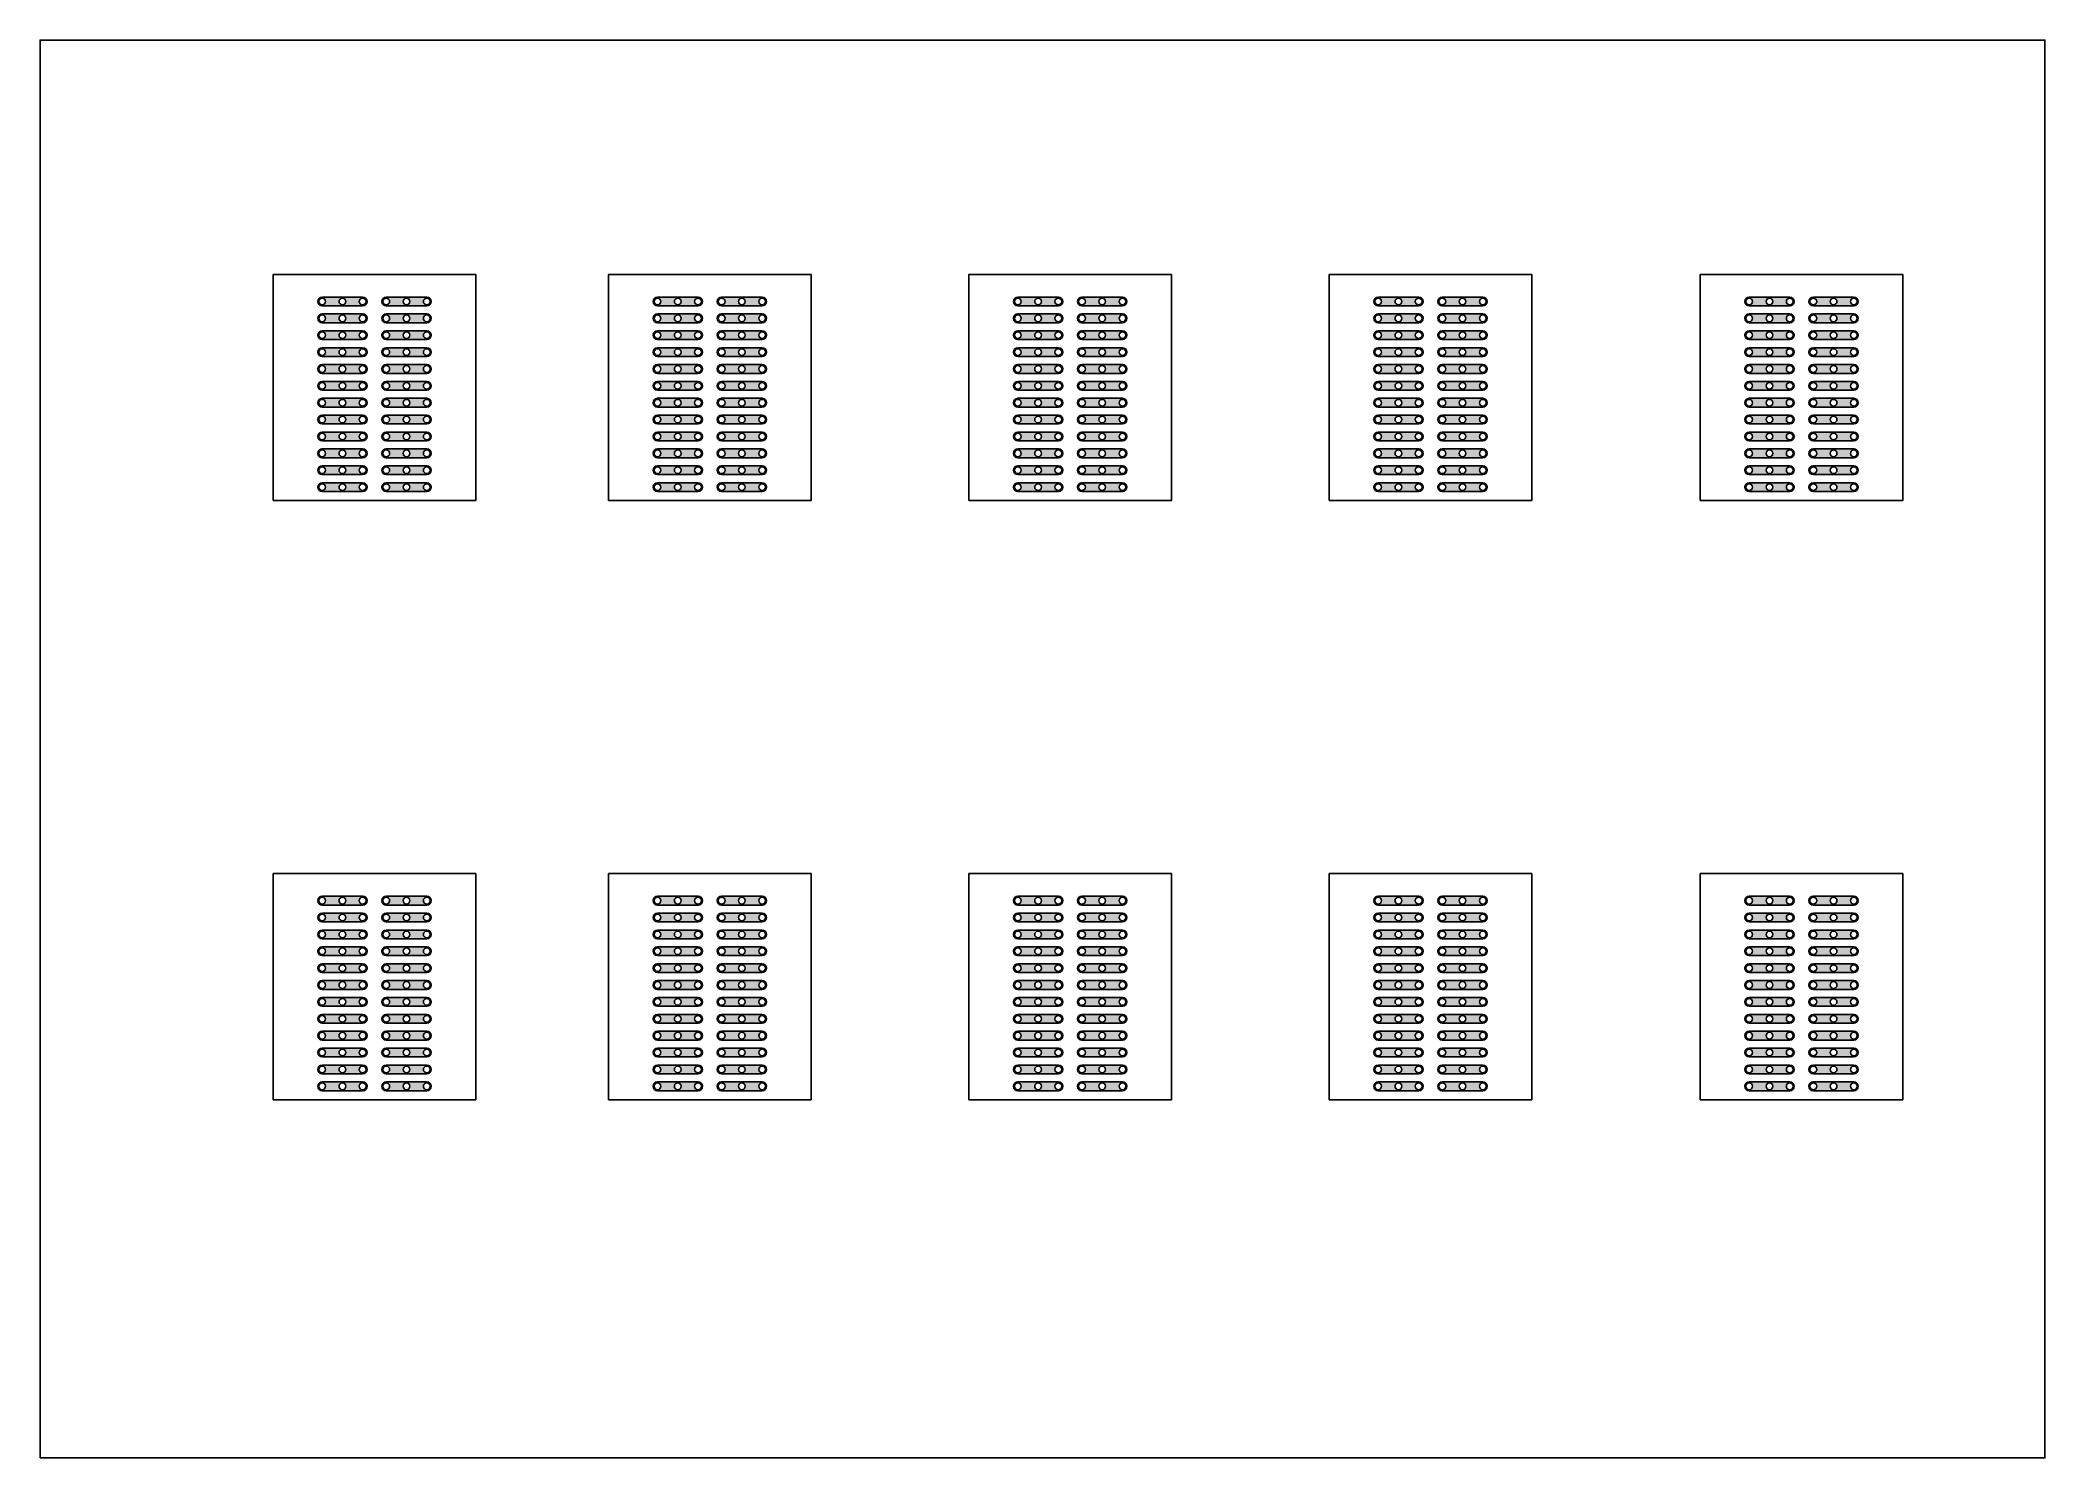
# Model space of a CAD drawing. Header units: millimetres. Extents: x -212 to 952, y -78 to 872.
# Drawn here: x -211.7 to 85.3, y 662.3 to 872.3 of the extents above; entities that cross this region are included whole.
import ezdxf

# ---------------------------------------------------------------- set-up
doc = ezdxf.new("R2010")
doc.units = ezdxf.units.MM
doc.layers.add('PCB_2', color=6, linetype='Continuous', lineweight=25)

msp = doc.modelspace()

# ---------------------------------------------------------------- hatches: boundary and pattern name
at = {"layer": 'PCB_2'}
h = msp.add_hatch(color=256, dxfattribs=at)
h.set_gradient(color1=(255, 0, 0), color2=(255, 0, 0))
edge = h.paths.add_edge_path()
edge.add_arc((-169.874, 833.581), 0.5, 0, 360)
edge = h.paths.add_edge_path()
edge.add_arc((-166.874, 833.581), 0.5, 0, 360)
edge = h.paths.add_edge_path()
edge.add_arc((-163.874, 833.581), 0.5, 0, 360)
edge = h.paths.add_edge_path()
edge.add_line((-163.874, 832.931), (-169.874, 832.931))
edge.add_arc((-169.874, 833.581), 0.65, 90, 270, ccw=False)
edge.add_line((-169.874, 834.231), (-163.874, 834.231))
edge.add_arc((-163.874, 833.581), 0.65, -90, 90, ccw=False)
h = msp.add_hatch(color=256, dxfattribs=at)
h.set_gradient(color1=(255, 0, 0), color2=(255, 0, 0))
edge = h.paths.add_edge_path()
edge.add_arc((-169.874, 831.081), 0.5, 0, 360)
edge = h.paths.add_edge_path()
edge.add_arc((-166.874, 831.081), 0.5, 0, 360)
edge = h.paths.add_edge_path()
edge.add_arc((-163.874, 831.081), 0.5, 0, 360)
edge = h.paths.add_edge_path()
edge.add_line((-163.874, 830.431), (-169.874, 830.431))
edge.add_arc((-169.874, 831.081), 0.65, 90, 270, ccw=False)
edge.add_line((-169.874, 831.731), (-163.874, 831.731))
edge.add_arc((-163.874, 831.081), 0.65, -90, 90, ccw=False)
h = msp.add_hatch(color=256, dxfattribs=at)
h.set_gradient(color1=(255, 0, 0), color2=(255, 0, 0))
edge = h.paths.add_edge_path()
edge.add_arc((-154.374, 833.581), 0.5, 0, 360)
edge = h.paths.add_edge_path()
edge.add_arc((-157.374, 833.581), 0.5, 0, 360)
edge = h.paths.add_edge_path()
edge.add_arc((-160.374, 833.581), 0.5, 0, 360)
edge = h.paths.add_edge_path()
edge.add_line((-160.374, 832.931), (-154.374, 832.931))
edge.add_arc((-154.374, 833.581), 0.65, 270, 450)
edge.add_line((-154.374, 834.231), (-160.374, 834.231))
edge.add_arc((-160.374, 833.581), 0.65, 90, 270)
h = msp.add_hatch(color=256, dxfattribs=at)
h.set_gradient(color1=(255, 0, 0), color2=(255, 0, 0))
edge = h.paths.add_edge_path()
edge.add_arc((-154.374, 831.081), 0.5, 0, 360)
edge = h.paths.add_edge_path()
edge.add_arc((-157.374, 831.081), 0.5, 0, 360)
edge = h.paths.add_edge_path()
edge.add_arc((-160.374, 831.081), 0.5, 0, 360)
edge = h.paths.add_edge_path()
edge.add_line((-160.374, 830.431), (-154.374, 830.431))
edge.add_arc((-154.374, 831.081), 0.65, 270, 450)
edge.add_line((-154.374, 831.731), (-160.374, 831.731))
edge.add_arc((-160.374, 831.081), 0.65, 90, 270)
h = msp.add_hatch(color=256, dxfattribs=at)
h.set_gradient(color1=(255, 0, 0), color2=(255, 0, 0))
edge = h.paths.add_edge_path()
edge.add_arc((-120.192, 833.581), 0.5, 0, 360)
edge = h.paths.add_edge_path()
edge.add_arc((-117.192, 833.581), 0.5, 0, 360)
edge = h.paths.add_edge_path()
edge.add_arc((-114.192, 833.581), 0.5, 0, 360)
edge = h.paths.add_edge_path()
edge.add_line((-114.192, 832.931), (-120.192, 832.931))
edge.add_arc((-120.192, 833.581), 0.65, 90, 270, ccw=False)
edge.add_line((-120.192, 834.231), (-114.192, 834.231))
edge.add_arc((-114.192, 833.581), 0.65, -90, 90, ccw=False)
h = msp.add_hatch(color=256, dxfattribs=at)
h.set_gradient(color1=(255, 0, 0), color2=(255, 0, 0))
edge = h.paths.add_edge_path()
edge.add_arc((-120.192, 831.081), 0.5, 0, 360)
edge = h.paths.add_edge_path()
edge.add_arc((-117.192, 831.081), 0.5, 0, 360)
edge = h.paths.add_edge_path()
edge.add_arc((-114.192, 831.081), 0.5, 0, 360)
edge = h.paths.add_edge_path()
edge.add_line((-114.192, 830.431), (-120.192, 830.431))
edge.add_arc((-120.192, 831.081), 0.65, 90, 270, ccw=False)
edge.add_line((-120.192, 831.731), (-114.192, 831.731))
edge.add_arc((-114.192, 831.081), 0.65, -90, 90, ccw=False)
h = msp.add_hatch(color=256, dxfattribs=at)
h.set_gradient(color1=(255, 0, 0), color2=(255, 0, 0))
edge = h.paths.add_edge_path()
edge.add_arc((-104.692, 833.581), 0.5, 0, 360)
edge = h.paths.add_edge_path()
edge.add_arc((-107.692, 833.581), 0.5, 0, 360)
edge = h.paths.add_edge_path()
edge.add_arc((-110.692, 833.581), 0.5, 0, 360)
edge = h.paths.add_edge_path()
edge.add_line((-110.692, 832.931), (-104.692, 832.931))
edge.add_arc((-104.692, 833.581), 0.65, 270, 450)
edge.add_line((-104.692, 834.231), (-110.692, 834.231))
edge.add_arc((-110.692, 833.581), 0.65, 90, 270)
h = msp.add_hatch(color=256, dxfattribs=at)
h.set_gradient(color1=(255, 0, 0), color2=(255, 0, 0))
edge = h.paths.add_edge_path()
edge.add_arc((-104.692, 831.081), 0.5, 0, 360)
edge = h.paths.add_edge_path()
edge.add_arc((-107.692, 831.081), 0.5, 0, 360)
edge = h.paths.add_edge_path()
edge.add_arc((-110.692, 831.081), 0.5, 0, 360)
edge = h.paths.add_edge_path()
edge.add_line((-110.692, 830.431), (-104.692, 830.431))
edge.add_arc((-104.692, 831.081), 0.65, 270, 450)
edge.add_line((-104.692, 831.731), (-110.692, 831.731))
edge.add_arc((-110.692, 831.081), 0.65, 90, 270)
h = msp.add_hatch(color=256, dxfattribs=at)
h.set_gradient(color1=(255, 0, 0), color2=(255, 0, 0))
edge = h.paths.add_edge_path()
edge.add_arc((-66.811, 833.581), 0.5, 0, 360)
edge = h.paths.add_edge_path()
edge.add_arc((-63.811, 833.581), 0.5, 0, 360)
edge = h.paths.add_edge_path()
edge.add_arc((-60.811, 833.581), 0.5, 0, 360)
edge = h.paths.add_edge_path()
edge.add_line((-60.811, 832.931), (-66.811, 832.931))
edge.add_arc((-66.811, 833.581), 0.65, 90, 270, ccw=False)
edge.add_line((-66.811, 834.231), (-60.811, 834.231))
edge.add_arc((-60.811, 833.581), 0.65, -90, 90, ccw=False)
h = msp.add_hatch(color=256, dxfattribs=at)
h.set_gradient(color1=(255, 0, 0), color2=(255, 0, 0))
edge = h.paths.add_edge_path()
edge.add_arc((-66.811, 831.081), 0.5, 0, 360)
edge = h.paths.add_edge_path()
edge.add_arc((-63.811, 831.081), 0.5, 0, 360)
edge = h.paths.add_edge_path()
edge.add_arc((-60.811, 831.081), 0.5, 0, 360)
edge = h.paths.add_edge_path()
edge.add_line((-60.811, 830.431), (-66.811, 830.431))
edge.add_arc((-66.811, 831.081), 0.65, 90, 270, ccw=False)
edge.add_line((-66.811, 831.731), (-60.811, 831.731))
edge.add_arc((-60.811, 831.081), 0.65, -90, 90, ccw=False)
h = msp.add_hatch(color=256, dxfattribs=at)
h.set_gradient(color1=(255, 0, 0), color2=(255, 0, 0))
edge = h.paths.add_edge_path()
edge.add_arc((-51.311, 833.581), 0.5, 0, 360)
edge = h.paths.add_edge_path()
edge.add_arc((-54.311, 833.581), 0.5, 0, 360)
edge = h.paths.add_edge_path()
edge.add_arc((-57.311, 833.581), 0.5, 0, 360)
edge = h.paths.add_edge_path()
edge.add_line((-57.311, 832.931), (-51.311, 832.931))
edge.add_arc((-51.311, 833.581), 0.65, 270, 450)
edge.add_line((-51.311, 834.231), (-57.311, 834.231))
edge.add_arc((-57.311, 833.581), 0.65, 90, 270)
h = msp.add_hatch(color=256, dxfattribs=at)
h.set_gradient(color1=(255, 0, 0), color2=(255, 0, 0))
edge = h.paths.add_edge_path()
edge.add_arc((-51.311, 831.081), 0.5, 0, 360)
edge = h.paths.add_edge_path()
edge.add_arc((-54.311, 831.081), 0.5, 0, 360)
edge = h.paths.add_edge_path()
edge.add_arc((-57.311, 831.081), 0.5, 0, 360)
edge = h.paths.add_edge_path()
edge.add_line((-57.311, 830.431), (-51.311, 830.431))
edge.add_arc((-51.311, 831.081), 0.65, 270, 450)
edge.add_line((-51.311, 831.731), (-57.311, 831.731))
edge.add_arc((-57.311, 831.081), 0.65, 90, 270)
h = msp.add_hatch(color=256, dxfattribs=at)
h.set_gradient(color1=(255, 0, 0), color2=(255, 0, 0))
edge = h.paths.add_edge_path()
edge.add_arc((-13.43, 833.581), 0.5, 0, 360)
edge = h.paths.add_edge_path()
edge.add_arc((-10.43, 833.581), 0.5, 0, 360)
edge = h.paths.add_edge_path()
edge.add_arc((-7.43, 833.581), 0.5, 0, 360)
edge = h.paths.add_edge_path()
edge.add_line((-7.43, 832.931), (-13.43, 832.931))
edge.add_arc((-13.43, 833.581), 0.65, 90, 270, ccw=False)
edge.add_line((-13.43, 834.231), (-7.43, 834.231))
edge.add_arc((-7.43, 833.581), 0.65, -90, 90, ccw=False)
h = msp.add_hatch(color=256, dxfattribs=at)
h.set_gradient(color1=(255, 0, 0), color2=(255, 0, 0))
edge = h.paths.add_edge_path()
edge.add_arc((-13.43, 831.081), 0.5, 0, 360)
edge = h.paths.add_edge_path()
edge.add_arc((-10.43, 831.081), 0.5, 0, 360)
edge = h.paths.add_edge_path()
edge.add_arc((-7.43, 831.081), 0.5, 0, 360)
edge = h.paths.add_edge_path()
edge.add_line((-7.43, 830.431), (-13.43, 830.431))
edge.add_arc((-13.43, 831.081), 0.65, 90, 270, ccw=False)
edge.add_line((-13.43, 831.731), (-7.43, 831.731))
edge.add_arc((-7.43, 831.081), 0.65, -90, 90, ccw=False)
h = msp.add_hatch(color=256, dxfattribs=at)
h.set_gradient(color1=(255, 0, 0), color2=(255, 0, 0))
edge = h.paths.add_edge_path()
edge.add_arc((2.07, 833.581), 0.5, 0, 360)
edge = h.paths.add_edge_path()
edge.add_arc((-0.93, 833.581), 0.5, 0, 360)
edge = h.paths.add_edge_path()
edge.add_arc((-3.93, 833.581), 0.5, 0, 360)
edge = h.paths.add_edge_path()
edge.add_line((-3.93, 832.931), (2.07, 832.931))
edge.add_arc((2.07, 833.581), 0.65, 270, 450)
edge.add_line((2.07, 834.231), (-3.93, 834.231))
edge.add_arc((-3.93, 833.581), 0.65, 90, 270)
h = msp.add_hatch(color=256, dxfattribs=at)
h.set_gradient(color1=(255, 0, 0), color2=(255, 0, 0))
edge = h.paths.add_edge_path()
edge.add_arc((2.07, 831.081), 0.5, 0, 360)
edge = h.paths.add_edge_path()
edge.add_arc((-0.93, 831.081), 0.5, 0, 360)
edge = h.paths.add_edge_path()
edge.add_arc((-3.93, 831.081), 0.5, 0, 360)
edge = h.paths.add_edge_path()
edge.add_line((-3.93, 830.431), (2.07, 830.431))
edge.add_arc((2.07, 831.081), 0.65, 270, 450)
edge.add_line((2.07, 831.731), (-3.93, 831.731))
edge.add_arc((-3.93, 831.081), 0.65, 90, 270)
h = msp.add_hatch(color=256, dxfattribs=at)
h.set_gradient(color1=(255, 0, 0), color2=(255, 0, 0))
edge = h.paths.add_edge_path()
edge.add_arc((41.537, 833.581), 0.5, 0, 360)
edge = h.paths.add_edge_path()
edge.add_arc((44.537, 833.581), 0.5, 0, 360)
edge = h.paths.add_edge_path()
edge.add_arc((47.537, 833.581), 0.5, 0, 360)
edge = h.paths.add_edge_path()
edge.add_line((47.537, 832.931), (41.537, 832.931))
edge.add_arc((41.537, 833.581), 0.65, 90, 270, ccw=False)
edge.add_line((41.537, 834.231), (47.537, 834.231))
edge.add_arc((47.537, 833.581), 0.65, -90, 90, ccw=False)
h = msp.add_hatch(color=256, dxfattribs=at)
h.set_gradient(color1=(255, 0, 0), color2=(255, 0, 0))
edge = h.paths.add_edge_path()
edge.add_arc((41.537, 831.081), 0.5, 0, 360)
edge = h.paths.add_edge_path()
edge.add_arc((44.537, 831.081), 0.5, 0, 360)
edge = h.paths.add_edge_path()
edge.add_arc((47.537, 831.081), 0.5, 0, 360)
edge = h.paths.add_edge_path()
edge.add_line((47.537, 830.431), (41.537, 830.431))
edge.add_arc((41.537, 831.081), 0.65, 90, 270, ccw=False)
edge.add_line((41.537, 831.731), (47.537, 831.731))
edge.add_arc((47.537, 831.081), 0.65, -90, 90, ccw=False)
h = msp.add_hatch(color=256, dxfattribs=at)
h.set_gradient(color1=(255, 0, 0), color2=(255, 0, 0))
edge = h.paths.add_edge_path()
edge.add_arc((57.037, 833.581), 0.5, 0, 360)
edge = h.paths.add_edge_path()
edge.add_arc((54.037, 833.581), 0.5, 0, 360)
edge = h.paths.add_edge_path()
edge.add_arc((51.037, 833.581), 0.5, 0, 360)
edge = h.paths.add_edge_path()
edge.add_line((51.037, 832.931), (57.037, 832.931))
edge.add_arc((57.037, 833.581), 0.65, 270, 450)
edge.add_line((57.037, 834.231), (51.037, 834.231))
edge.add_arc((51.037, 833.581), 0.65, 90, 270)
h = msp.add_hatch(color=256, dxfattribs=at)
h.set_gradient(color1=(255, 0, 0), color2=(255, 0, 0))
edge = h.paths.add_edge_path()
edge.add_arc((57.037, 831.081), 0.5, 0, 360)
edge = h.paths.add_edge_path()
edge.add_arc((54.037, 831.081), 0.5, 0, 360)
edge = h.paths.add_edge_path()
edge.add_arc((51.037, 831.081), 0.5, 0, 360)
edge = h.paths.add_edge_path()
edge.add_line((51.037, 830.431), (57.037, 830.431))
edge.add_arc((57.037, 831.081), 0.65, 270, 450)
edge.add_line((57.037, 831.731), (51.037, 831.731))
edge.add_arc((51.037, 831.081), 0.65, 90, 270)
h = msp.add_hatch(color=256, dxfattribs=at)
h.set_gradient(color1=(255, 0, 0), color2=(255, 0, 0))
edge = h.paths.add_edge_path()
edge.add_arc((-169.874, 828.581), 0.5, 0, 360)
edge = h.paths.add_edge_path()
edge.add_arc((-166.874, 828.581), 0.5, 0, 360)
edge = h.paths.add_edge_path()
edge.add_arc((-163.874, 828.581), 0.5, 0, 360)
edge = h.paths.add_edge_path()
edge.add_line((-163.874, 827.931), (-169.874, 827.931))
edge.add_arc((-169.874, 828.581), 0.65, 90, 270, ccw=False)
edge.add_line((-169.874, 829.231), (-163.874, 829.231))
edge.add_arc((-163.874, 828.581), 0.65, -90, 90, ccw=False)
h = msp.add_hatch(color=256, dxfattribs=at)
h.set_gradient(color1=(255, 0, 0), color2=(255, 0, 0))
edge = h.paths.add_edge_path()
edge.add_arc((-154.374, 828.581), 0.5, 0, 360)
edge = h.paths.add_edge_path()
edge.add_arc((-157.374, 828.581), 0.5, 0, 360)
edge = h.paths.add_edge_path()
edge.add_arc((-160.374, 828.581), 0.5, 0, 360)
edge = h.paths.add_edge_path()
edge.add_line((-160.374, 827.931), (-154.374, 827.931))
edge.add_arc((-154.374, 828.581), 0.65, 270, 450)
edge.add_line((-154.374, 829.231), (-160.374, 829.231))
edge.add_arc((-160.374, 828.581), 0.65, 90, 270)
h = msp.add_hatch(color=256, dxfattribs=at)
h.set_gradient(color1=(255, 0, 0), color2=(255, 0, 0))
edge = h.paths.add_edge_path()
edge.add_arc((-120.192, 828.581), 0.5, 0, 360)
edge = h.paths.add_edge_path()
edge.add_arc((-117.192, 828.581), 0.5, 0, 360)
edge = h.paths.add_edge_path()
edge.add_arc((-114.192, 828.581), 0.5, 0, 360)
edge = h.paths.add_edge_path()
edge.add_line((-114.192, 827.931), (-120.192, 827.931))
edge.add_arc((-120.192, 828.581), 0.65, 90, 270, ccw=False)
edge.add_line((-120.192, 829.231), (-114.192, 829.231))
edge.add_arc((-114.192, 828.581), 0.65, -90, 90, ccw=False)
h = msp.add_hatch(color=256, dxfattribs=at)
h.set_gradient(color1=(255, 0, 0), color2=(255, 0, 0))
edge = h.paths.add_edge_path()
edge.add_arc((-104.692, 828.581), 0.5, 0, 360)
edge = h.paths.add_edge_path()
edge.add_arc((-107.692, 828.581), 0.5, 0, 360)
edge = h.paths.add_edge_path()
edge.add_arc((-110.692, 828.581), 0.5, 0, 360)
edge = h.paths.add_edge_path()
edge.add_line((-110.692, 827.931), (-104.692, 827.931))
edge.add_arc((-104.692, 828.581), 0.65, 270, 450)
edge.add_line((-104.692, 829.231), (-110.692, 829.231))
edge.add_arc((-110.692, 828.581), 0.65, 90, 270)
h = msp.add_hatch(color=256, dxfattribs=at)
h.set_gradient(color1=(255, 0, 0), color2=(255, 0, 0))
edge = h.paths.add_edge_path()
edge.add_arc((-66.811, 828.581), 0.5, 0, 360)
edge = h.paths.add_edge_path()
edge.add_arc((-63.811, 828.581), 0.5, 0, 360)
edge = h.paths.add_edge_path()
edge.add_arc((-60.811, 828.581), 0.5, 0, 360)
edge = h.paths.add_edge_path()
edge.add_line((-60.811, 827.931), (-66.811, 827.931))
edge.add_arc((-66.811, 828.581), 0.65, 90, 270, ccw=False)
edge.add_line((-66.811, 829.231), (-60.811, 829.231))
edge.add_arc((-60.811, 828.581), 0.65, -90, 90, ccw=False)
h = msp.add_hatch(color=256, dxfattribs=at)
h.set_gradient(color1=(255, 0, 0), color2=(255, 0, 0))
edge = h.paths.add_edge_path()
edge.add_arc((-51.311, 828.581), 0.5, 0, 360)
edge = h.paths.add_edge_path()
edge.add_arc((-54.311, 828.581), 0.5, 0, 360)
edge = h.paths.add_edge_path()
edge.add_arc((-57.311, 828.581), 0.5, 0, 360)
edge = h.paths.add_edge_path()
edge.add_line((-57.311, 827.931), (-51.311, 827.931))
edge.add_arc((-51.311, 828.581), 0.65, 270, 450)
edge.add_line((-51.311, 829.231), (-57.311, 829.231))
edge.add_arc((-57.311, 828.581), 0.65, 90, 270)
h = msp.add_hatch(color=256, dxfattribs=at)
h.set_gradient(color1=(255, 0, 0), color2=(255, 0, 0))
edge = h.paths.add_edge_path()
edge.add_arc((-13.43, 828.581), 0.5, 0, 360)
edge = h.paths.add_edge_path()
edge.add_arc((-10.43, 828.581), 0.5, 0, 360)
edge = h.paths.add_edge_path()
edge.add_arc((-7.43, 828.581), 0.5, 0, 360)
edge = h.paths.add_edge_path()
edge.add_line((-7.43, 827.931), (-13.43, 827.931))
edge.add_arc((-13.43, 828.581), 0.65, 90, 270, ccw=False)
edge.add_line((-13.43, 829.231), (-7.43, 829.231))
edge.add_arc((-7.43, 828.581), 0.65, -90, 90, ccw=False)
h = msp.add_hatch(color=256, dxfattribs=at)
h.set_gradient(color1=(255, 0, 0), color2=(255, 0, 0))
edge = h.paths.add_edge_path()
edge.add_arc((2.07, 828.581), 0.5, 0, 360)
edge = h.paths.add_edge_path()
edge.add_arc((-0.93, 828.581), 0.5, 0, 360)
edge = h.paths.add_edge_path()
edge.add_arc((-3.93, 828.581), 0.5, 0, 360)
edge = h.paths.add_edge_path()
edge.add_line((-3.93, 827.931), (2.07, 827.931))
edge.add_arc((2.07, 828.581), 0.65, 270, 450)
edge.add_line((2.07, 829.231), (-3.93, 829.231))
edge.add_arc((-3.93, 828.581), 0.65, 90, 270)
h = msp.add_hatch(color=256, dxfattribs=at)
h.set_gradient(color1=(255, 0, 0), color2=(255, 0, 0))
edge = h.paths.add_edge_path()
edge.add_arc((41.537, 828.581), 0.5, 0, 360)
edge = h.paths.add_edge_path()
edge.add_arc((44.537, 828.581), 0.5, 0, 360)
edge = h.paths.add_edge_path()
edge.add_arc((47.537, 828.581), 0.5, 0, 360)
edge = h.paths.add_edge_path()
edge.add_line((47.537, 827.931), (41.537, 827.931))
edge.add_arc((41.537, 828.581), 0.65, 90, 270, ccw=False)
edge.add_line((41.537, 829.231), (47.537, 829.231))
edge.add_arc((47.537, 828.581), 0.65, -90, 90, ccw=False)
h = msp.add_hatch(color=256, dxfattribs=at)
h.set_gradient(color1=(255, 0, 0), color2=(255, 0, 0))
edge = h.paths.add_edge_path()
edge.add_arc((57.037, 828.581), 0.5, 0, 360)
edge = h.paths.add_edge_path()
edge.add_arc((54.037, 828.581), 0.5, 0, 360)
edge = h.paths.add_edge_path()
edge.add_arc((51.037, 828.581), 0.5, 0, 360)
edge = h.paths.add_edge_path()
edge.add_line((51.037, 827.931), (57.037, 827.931))
edge.add_arc((57.037, 828.581), 0.65, 270, 450)
edge.add_line((57.037, 829.231), (51.037, 829.231))
edge.add_arc((51.037, 828.581), 0.65, 90, 270)
h = msp.add_hatch(color=256, dxfattribs=at)
h.set_gradient(color1=(255, 0, 0), color2=(255, 0, 0))
edge = h.paths.add_edge_path()
edge.add_arc((-169.874, 826.081), 0.5, 0, 360)
edge = h.paths.add_edge_path()
edge.add_arc((-166.874, 826.081), 0.5, 0, 360)
edge = h.paths.add_edge_path()
edge.add_arc((-163.874, 826.081), 0.5, 0, 360)
edge = h.paths.add_edge_path()
edge.add_line((-163.874, 825.431), (-169.874, 825.431))
edge.add_arc((-169.874, 826.081), 0.65, 90, 270, ccw=False)
edge.add_line((-169.874, 826.731), (-163.874, 826.731))
edge.add_arc((-163.874, 826.081), 0.65, -90, 90, ccw=False)
h = msp.add_hatch(color=256, dxfattribs=at)
h.set_gradient(color1=(255, 0, 0), color2=(255, 0, 0))
edge = h.paths.add_edge_path()
edge.add_arc((-154.374, 826.081), 0.5, 0, 360)
edge = h.paths.add_edge_path()
edge.add_arc((-157.374, 826.081), 0.5, 0, 360)
edge = h.paths.add_edge_path()
edge.add_arc((-160.374, 826.081), 0.5, 0, 360)
edge = h.paths.add_edge_path()
edge.add_line((-160.374, 825.431), (-154.374, 825.431))
edge.add_arc((-154.374, 826.081), 0.65, 270, 450)
edge.add_line((-154.374, 826.731), (-160.374, 826.731))
edge.add_arc((-160.374, 826.081), 0.65, 90, 270)
h = msp.add_hatch(color=256, dxfattribs=at)
h.set_gradient(color1=(255, 0, 0), color2=(255, 0, 0))
edge = h.paths.add_edge_path()
edge.add_arc((-120.192, 826.081), 0.5, 0, 360)
edge = h.paths.add_edge_path()
edge.add_arc((-117.192, 826.081), 0.5, 0, 360)
edge = h.paths.add_edge_path()
edge.add_arc((-114.192, 826.081), 0.5, 0, 360)
edge = h.paths.add_edge_path()
edge.add_line((-114.192, 825.431), (-120.192, 825.431))
edge.add_arc((-120.192, 826.081), 0.65, 90, 270, ccw=False)
edge.add_line((-120.192, 826.731), (-114.192, 826.731))
edge.add_arc((-114.192, 826.081), 0.65, -90, 90, ccw=False)
h = msp.add_hatch(color=256, dxfattribs=at)
h.set_gradient(color1=(255, 0, 0), color2=(255, 0, 0))
edge = h.paths.add_edge_path()
edge.add_arc((-104.692, 826.081), 0.5, 0, 360)
edge = h.paths.add_edge_path()
edge.add_arc((-107.692, 826.081), 0.5, 0, 360)
edge = h.paths.add_edge_path()
edge.add_arc((-110.692, 826.081), 0.5, 0, 360)
edge = h.paths.add_edge_path()
edge.add_line((-110.692, 825.431), (-104.692, 825.431))
edge.add_arc((-104.692, 826.081), 0.65, 270, 450)
edge.add_line((-104.692, 826.731), (-110.692, 826.731))
edge.add_arc((-110.692, 826.081), 0.65, 90, 270)
h = msp.add_hatch(color=256, dxfattribs=at)
h.set_gradient(color1=(255, 0, 0), color2=(255, 0, 0))
edge = h.paths.add_edge_path()
edge.add_arc((-66.811, 826.081), 0.5, 0, 360)
edge = h.paths.add_edge_path()
edge.add_arc((-63.811, 826.081), 0.5, 0, 360)
edge = h.paths.add_edge_path()
edge.add_arc((-60.811, 826.081), 0.5, 0, 360)
edge = h.paths.add_edge_path()
edge.add_line((-60.811, 825.431), (-66.811, 825.431))
edge.add_arc((-66.811, 826.081), 0.65, 90, 270, ccw=False)
edge.add_line((-66.811, 826.731), (-60.811, 826.731))
edge.add_arc((-60.811, 826.081), 0.65, -90, 90, ccw=False)
h = msp.add_hatch(color=256, dxfattribs=at)
h.set_gradient(color1=(255, 0, 0), color2=(255, 0, 0))
edge = h.paths.add_edge_path()
edge.add_arc((-51.311, 826.081), 0.5, 0, 360)
edge = h.paths.add_edge_path()
edge.add_arc((-54.311, 826.081), 0.5, 0, 360)
edge = h.paths.add_edge_path()
edge.add_arc((-57.311, 826.081), 0.5, 0, 360)
edge = h.paths.add_edge_path()
edge.add_line((-57.311, 825.431), (-51.311, 825.431))
edge.add_arc((-51.311, 826.081), 0.65, 270, 450)
edge.add_line((-51.311, 826.731), (-57.311, 826.731))
edge.add_arc((-57.311, 826.081), 0.65, 90, 270)
h = msp.add_hatch(color=256, dxfattribs=at)
h.set_gradient(color1=(255, 0, 0), color2=(255, 0, 0))
edge = h.paths.add_edge_path()
edge.add_arc((-13.43, 826.081), 0.5, 0, 360)
edge = h.paths.add_edge_path()
edge.add_arc((-10.43, 826.081), 0.5, 0, 360)
edge = h.paths.add_edge_path()
edge.add_arc((-7.43, 826.081), 0.5, 0, 360)
edge = h.paths.add_edge_path()
edge.add_line((-7.43, 825.431), (-13.43, 825.431))
edge.add_arc((-13.43, 826.081), 0.65, 90, 270, ccw=False)
edge.add_line((-13.43, 826.731), (-7.43, 826.731))
edge.add_arc((-7.43, 826.081), 0.65, -90, 90, ccw=False)
h = msp.add_hatch(color=256, dxfattribs=at)
h.set_gradient(color1=(255, 0, 0), color2=(255, 0, 0))
edge = h.paths.add_edge_path()
edge.add_arc((2.07, 826.081), 0.5, 0, 360)
edge = h.paths.add_edge_path()
edge.add_arc((-0.93, 826.081), 0.5, 0, 360)
edge = h.paths.add_edge_path()
edge.add_arc((-3.93, 826.081), 0.5, 0, 360)
edge = h.paths.add_edge_path()
edge.add_line((-3.93, 825.431), (2.07, 825.431))
edge.add_arc((2.07, 826.081), 0.65, 270, 450)
edge.add_line((2.07, 826.731), (-3.93, 826.731))
edge.add_arc((-3.93, 826.081), 0.65, 90, 270)
h = msp.add_hatch(color=256, dxfattribs=at)
h.set_gradient(color1=(255, 0, 0), color2=(255, 0, 0))
edge = h.paths.add_edge_path()
edge.add_arc((41.537, 826.081), 0.5, 0, 360)
edge = h.paths.add_edge_path()
edge.add_arc((44.537, 826.081), 0.5, 0, 360)
edge = h.paths.add_edge_path()
edge.add_arc((47.537, 826.081), 0.5, 0, 360)
edge = h.paths.add_edge_path()
edge.add_line((47.537, 825.431), (41.537, 825.431))
edge.add_arc((41.537, 826.081), 0.65, 90, 270, ccw=False)
edge.add_line((41.537, 826.731), (47.537, 826.731))
edge.add_arc((47.537, 826.081), 0.65, -90, 90, ccw=False)
h = msp.add_hatch(color=256, dxfattribs=at)
h.set_gradient(color1=(255, 0, 0), color2=(255, 0, 0))
edge = h.paths.add_edge_path()
edge.add_arc((57.037, 826.081), 0.5, 0, 360)
edge = h.paths.add_edge_path()
edge.add_arc((54.037, 826.081), 0.5, 0, 360)
edge = h.paths.add_edge_path()
edge.add_arc((51.037, 826.081), 0.5, 0, 360)
edge = h.paths.add_edge_path()
edge.add_line((51.037, 825.431), (57.037, 825.431))
edge.add_arc((57.037, 826.081), 0.65, 270, 450)
edge.add_line((57.037, 826.731), (51.037, 826.731))
edge.add_arc((51.037, 826.081), 0.65, 90, 270)
h = msp.add_hatch(color=256, dxfattribs=at)
h.set_gradient(color1=(255, 0, 0), color2=(255, 0, 0))
edge = h.paths.add_edge_path()
edge.add_arc((-169.874, 823.581), 0.5, 0, 360)
edge = h.paths.add_edge_path()
edge.add_arc((-166.874, 823.581), 0.5, 0, 360)
edge = h.paths.add_edge_path()
edge.add_arc((-163.874, 823.581), 0.5, 0, 360)
edge = h.paths.add_edge_path()
edge.add_line((-163.874, 822.931), (-169.874, 822.931))
edge.add_arc((-169.874, 823.581), 0.65, 90, 270, ccw=False)
edge.add_line((-169.874, 824.231), (-163.874, 824.231))
edge.add_arc((-163.874, 823.581), 0.65, -90, 90, ccw=False)
h = msp.add_hatch(color=256, dxfattribs=at)
h.set_gradient(color1=(255, 0, 0), color2=(255, 0, 0))
edge = h.paths.add_edge_path()
edge.add_arc((-154.374, 823.581), 0.5, 0, 360)
edge = h.paths.add_edge_path()
edge.add_arc((-157.374, 823.581), 0.5, 0, 360)
edge = h.paths.add_edge_path()
edge.add_arc((-160.374, 823.581), 0.5, 0, 360)
edge = h.paths.add_edge_path()
edge.add_line((-160.374, 822.931), (-154.374, 822.931))
edge.add_arc((-154.374, 823.581), 0.65, 270, 450)
edge.add_line((-154.374, 824.231), (-160.374, 824.231))
edge.add_arc((-160.374, 823.581), 0.65, 90, 270)
h = msp.add_hatch(color=256, dxfattribs=at)
h.set_gradient(color1=(255, 0, 0), color2=(255, 0, 0))
edge = h.paths.add_edge_path()
edge.add_arc((-120.192, 823.581), 0.5, 0, 360)
edge = h.paths.add_edge_path()
edge.add_arc((-117.192, 823.581), 0.5, 0, 360)
edge = h.paths.add_edge_path()
edge.add_arc((-114.192, 823.581), 0.5, 0, 360)
edge = h.paths.add_edge_path()
edge.add_line((-114.192, 822.931), (-120.192, 822.931))
edge.add_arc((-120.192, 823.581), 0.65, 90, 270, ccw=False)
edge.add_line((-120.192, 824.231), (-114.192, 824.231))
edge.add_arc((-114.192, 823.581), 0.65, -90, 90, ccw=False)
h = msp.add_hatch(color=256, dxfattribs=at)
h.set_gradient(color1=(255, 0, 0), color2=(255, 0, 0))
edge = h.paths.add_edge_path()
edge.add_arc((-104.692, 823.581), 0.5, 0, 360)
edge = h.paths.add_edge_path()
edge.add_arc((-107.692, 823.581), 0.5, 0, 360)
edge = h.paths.add_edge_path()
edge.add_arc((-110.692, 823.581), 0.5, 0, 360)
edge = h.paths.add_edge_path()
edge.add_line((-110.692, 822.931), (-104.692, 822.931))
edge.add_arc((-104.692, 823.581), 0.65, 270, 450)
edge.add_line((-104.692, 824.231), (-110.692, 824.231))
edge.add_arc((-110.692, 823.581), 0.65, 90, 270)
h = msp.add_hatch(color=256, dxfattribs=at)
h.set_gradient(color1=(255, 0, 0), color2=(255, 0, 0))
edge = h.paths.add_edge_path()
edge.add_arc((-66.811, 823.581), 0.5, 0, 360)
edge = h.paths.add_edge_path()
edge.add_arc((-63.811, 823.581), 0.5, 0, 360)
edge = h.paths.add_edge_path()
edge.add_arc((-60.811, 823.581), 0.5, 0, 360)
edge = h.paths.add_edge_path()
edge.add_line((-60.811, 822.931), (-66.811, 822.931))
edge.add_arc((-66.811, 823.581), 0.65, 90, 270, ccw=False)
edge.add_line((-66.811, 824.231), (-60.811, 824.231))
edge.add_arc((-60.811, 823.581), 0.65, -90, 90, ccw=False)
h = msp.add_hatch(color=256, dxfattribs=at)
h.set_gradient(color1=(255, 0, 0), color2=(255, 0, 0))
edge = h.paths.add_edge_path()
edge.add_arc((-51.311, 823.581), 0.5, 0, 360)
edge = h.paths.add_edge_path()
edge.add_arc((-54.311, 823.581), 0.5, 0, 360)
edge = h.paths.add_edge_path()
edge.add_arc((-57.311, 823.581), 0.5, 0, 360)
edge = h.paths.add_edge_path()
edge.add_line((-57.311, 822.931), (-51.311, 822.931))
edge.add_arc((-51.311, 823.581), 0.65, 270, 450)
edge.add_line((-51.311, 824.231), (-57.311, 824.231))
edge.add_arc((-57.311, 823.581), 0.65, 90, 270)
h = msp.add_hatch(color=256, dxfattribs=at)
h.set_gradient(color1=(255, 0, 0), color2=(255, 0, 0))
edge = h.paths.add_edge_path()
edge.add_arc((-13.43, 823.581), 0.5, 0, 360)
edge = h.paths.add_edge_path()
edge.add_arc((-10.43, 823.581), 0.5, 0, 360)
edge = h.paths.add_edge_path()
edge.add_arc((-7.43, 823.581), 0.5, 0, 360)
edge = h.paths.add_edge_path()
edge.add_line((-7.43, 822.931), (-13.43, 822.931))
edge.add_arc((-13.43, 823.581), 0.65, 90, 270, ccw=False)
edge.add_line((-13.43, 824.231), (-7.43, 824.231))
edge.add_arc((-7.43, 823.581), 0.65, -90, 90, ccw=False)
h = msp.add_hatch(color=256, dxfattribs=at)
h.set_gradient(color1=(255, 0, 0), color2=(255, 0, 0))
edge = h.paths.add_edge_path()
edge.add_arc((2.07, 823.581), 0.5, 0, 360)
edge = h.paths.add_edge_path()
edge.add_arc((-0.93, 823.581), 0.5, 0, 360)
edge = h.paths.add_edge_path()
edge.add_arc((-3.93, 823.581), 0.5, 0, 360)
edge = h.paths.add_edge_path()
edge.add_line((-3.93, 822.931), (2.07, 822.931))
edge.add_arc((2.07, 823.581), 0.65, 270, 450)
edge.add_line((2.07, 824.231), (-3.93, 824.231))
edge.add_arc((-3.93, 823.581), 0.65, 90, 270)
h = msp.add_hatch(color=256, dxfattribs=at)
h.set_gradient(color1=(255, 0, 0), color2=(255, 0, 0))
edge = h.paths.add_edge_path()
edge.add_arc((41.537, 823.581), 0.5, 0, 360)
edge = h.paths.add_edge_path()
edge.add_arc((44.537, 823.581), 0.5, 0, 360)
edge = h.paths.add_edge_path()
edge.add_arc((47.537, 823.581), 0.5, 0, 360)
edge = h.paths.add_edge_path()
edge.add_line((47.537, 822.931), (41.537, 822.931))
edge.add_arc((41.537, 823.581), 0.65, 90, 270, ccw=False)
edge.add_line((41.537, 824.231), (47.537, 824.231))
edge.add_arc((47.537, 823.581), 0.65, -90, 90, ccw=False)
h = msp.add_hatch(color=256, dxfattribs=at)
h.set_gradient(color1=(255, 0, 0), color2=(255, 0, 0))
edge = h.paths.add_edge_path()
edge.add_arc((57.037, 823.581), 0.5, 0, 360)
edge = h.paths.add_edge_path()
edge.add_arc((54.037, 823.581), 0.5, 0, 360)
edge = h.paths.add_edge_path()
edge.add_arc((51.037, 823.581), 0.5, 0, 360)
edge = h.paths.add_edge_path()
edge.add_line((51.037, 822.931), (57.037, 822.931))
edge.add_arc((57.037, 823.581), 0.65, 270, 450)
edge.add_line((57.037, 824.231), (51.037, 824.231))
edge.add_arc((51.037, 823.581), 0.65, 90, 270)
h = msp.add_hatch(color=256, dxfattribs=at)
h.set_gradient(color1=(255, 0, 0), color2=(255, 0, 0))
edge = h.paths.add_edge_path()
edge.add_arc((-169.874, 821.081), 0.5, 0, 360)
edge = h.paths.add_edge_path()
edge.add_arc((-166.874, 821.081), 0.5, 0, 360)
edge = h.paths.add_edge_path()
edge.add_arc((-163.874, 821.081), 0.5, 0, 360)
edge = h.paths.add_edge_path()
edge.add_line((-163.874, 820.431), (-169.874, 820.431))
edge.add_arc((-169.874, 821.081), 0.65, 90, 270, ccw=False)
edge.add_line((-169.874, 821.731), (-163.874, 821.731))
edge.add_arc((-163.874, 821.081), 0.65, -90, 90, ccw=False)
h = msp.add_hatch(color=256, dxfattribs=at)
h.set_gradient(color1=(255, 0, 0), color2=(255, 0, 0))
edge = h.paths.add_edge_path()
edge.add_arc((-154.374, 821.081), 0.5, 0, 360)
edge = h.paths.add_edge_path()
edge.add_arc((-157.374, 821.081), 0.5, 0, 360)
edge = h.paths.add_edge_path()
edge.add_arc((-160.374, 821.081), 0.5, 0, 360)
edge = h.paths.add_edge_path()
edge.add_line((-160.374, 820.431), (-154.374, 820.431))
edge.add_arc((-154.374, 821.081), 0.65, 270, 450)
edge.add_line((-154.374, 821.731), (-160.374, 821.731))
edge.add_arc((-160.374, 821.081), 0.65, 90, 270)
h = msp.add_hatch(color=256, dxfattribs=at)
h.set_gradient(color1=(255, 0, 0), color2=(255, 0, 0))
edge = h.paths.add_edge_path()
edge.add_arc((-120.192, 821.081), 0.5, 0, 360)
edge = h.paths.add_edge_path()
edge.add_arc((-117.192, 821.081), 0.5, 0, 360)
edge = h.paths.add_edge_path()
edge.add_arc((-114.192, 821.081), 0.5, 0, 360)
edge = h.paths.add_edge_path()
edge.add_line((-114.192, 820.431), (-120.192, 820.431))
edge.add_arc((-120.192, 821.081), 0.65, 90, 270, ccw=False)
edge.add_line((-120.192, 821.731), (-114.192, 821.731))
edge.add_arc((-114.192, 821.081), 0.65, -90, 90, ccw=False)
h = msp.add_hatch(color=256, dxfattribs=at)
h.set_gradient(color1=(255, 0, 0), color2=(255, 0, 0))
edge = h.paths.add_edge_path()
edge.add_arc((-104.692, 821.081), 0.5, 0, 360)
edge = h.paths.add_edge_path()
edge.add_arc((-107.692, 821.081), 0.5, 0, 360)
edge = h.paths.add_edge_path()
edge.add_arc((-110.692, 821.081), 0.5, 0, 360)
edge = h.paths.add_edge_path()
edge.add_line((-110.692, 820.431), (-104.692, 820.431))
edge.add_arc((-104.692, 821.081), 0.65, 270, 450)
edge.add_line((-104.692, 821.731), (-110.692, 821.731))
edge.add_arc((-110.692, 821.081), 0.65, 90, 270)
h = msp.add_hatch(color=256, dxfattribs=at)
h.set_gradient(color1=(255, 0, 0), color2=(255, 0, 0))
edge = h.paths.add_edge_path()
edge.add_arc((-66.811, 821.081), 0.5, 0, 360)
edge = h.paths.add_edge_path()
edge.add_arc((-63.811, 821.081), 0.5, 0, 360)
edge = h.paths.add_edge_path()
edge.add_arc((-60.811, 821.081), 0.5, 0, 360)
edge = h.paths.add_edge_path()
edge.add_line((-60.811, 820.431), (-66.811, 820.431))
edge.add_arc((-66.811, 821.081), 0.65, 90, 270, ccw=False)
edge.add_line((-66.811, 821.731), (-60.811, 821.731))
edge.add_arc((-60.811, 821.081), 0.65, -90, 90, ccw=False)
h = msp.add_hatch(color=256, dxfattribs=at)
h.set_gradient(color1=(255, 0, 0), color2=(255, 0, 0))
edge = h.paths.add_edge_path()
edge.add_arc((-51.311, 821.081), 0.5, 0, 360)
edge = h.paths.add_edge_path()
edge.add_arc((-54.311, 821.081), 0.5, 0, 360)
edge = h.paths.add_edge_path()
edge.add_arc((-57.311, 821.081), 0.5, 0, 360)
edge = h.paths.add_edge_path()
edge.add_line((-57.311, 820.431), (-51.311, 820.431))
edge.add_arc((-51.311, 821.081), 0.65, 270, 450)
edge.add_line((-51.311, 821.731), (-57.311, 821.731))
edge.add_arc((-57.311, 821.081), 0.65, 90, 270)
h = msp.add_hatch(color=256, dxfattribs=at)
h.set_gradient(color1=(255, 0, 0), color2=(255, 0, 0))
edge = h.paths.add_edge_path()
edge.add_arc((-13.43, 821.081), 0.5, 0, 360)
edge = h.paths.add_edge_path()
edge.add_arc((-10.43, 821.081), 0.5, 0, 360)
edge = h.paths.add_edge_path()
edge.add_arc((-7.43, 821.081), 0.5, 0, 360)
edge = h.paths.add_edge_path()
edge.add_line((-7.43, 820.431), (-13.43, 820.431))
edge.add_arc((-13.43, 821.081), 0.65, 90, 270, ccw=False)
edge.add_line((-13.43, 821.731), (-7.43, 821.731))
edge.add_arc((-7.43, 821.081), 0.65, -90, 90, ccw=False)
h = msp.add_hatch(color=256, dxfattribs=at)
h.set_gradient(color1=(255, 0, 0), color2=(255, 0, 0))
edge = h.paths.add_edge_path()
edge.add_arc((2.07, 821.081), 0.5, 0, 360)
edge = h.paths.add_edge_path()
edge.add_arc((-0.93, 821.081), 0.5, 0, 360)
edge = h.paths.add_edge_path()
edge.add_arc((-3.93, 821.081), 0.5, 0, 360)
edge = h.paths.add_edge_path()
edge.add_line((-3.93, 820.431), (2.07, 820.431))
edge.add_arc((2.07, 821.081), 0.65, 270, 450)
edge.add_line((2.07, 821.731), (-3.93, 821.731))
edge.add_arc((-3.93, 821.081), 0.65, 90, 270)
h = msp.add_hatch(color=256, dxfattribs=at)
h.set_gradient(color1=(255, 0, 0), color2=(255, 0, 0))
edge = h.paths.add_edge_path()
edge.add_arc((41.537, 821.081), 0.5, 0, 360)
edge = h.paths.add_edge_path()
edge.add_arc((44.537, 821.081), 0.5, 0, 360)
edge = h.paths.add_edge_path()
edge.add_arc((47.537, 821.081), 0.5, 0, 360)
edge = h.paths.add_edge_path()
edge.add_line((47.537, 820.431), (41.537, 820.431))
edge.add_arc((41.537, 821.081), 0.65, 90, 270, ccw=False)
edge.add_line((41.537, 821.731), (47.537, 821.731))
edge.add_arc((47.537, 821.081), 0.65, -90, 90, ccw=False)
h = msp.add_hatch(color=256, dxfattribs=at)
h.set_gradient(color1=(255, 0, 0), color2=(255, 0, 0))
edge = h.paths.add_edge_path()
edge.add_arc((57.037, 821.081), 0.5, 0, 360)
edge = h.paths.add_edge_path()
edge.add_arc((54.037, 821.081), 0.5, 0, 360)
edge = h.paths.add_edge_path()
edge.add_arc((51.037, 821.081), 0.5, 0, 360)
edge = h.paths.add_edge_path()
edge.add_line((51.037, 820.431), (57.037, 820.431))
edge.add_arc((57.037, 821.081), 0.65, 270, 450)
edge.add_line((57.037, 821.731), (51.037, 821.731))
edge.add_arc((51.037, 821.081), 0.65, 90, 270)
h = msp.add_hatch(color=256, dxfattribs=at)
h.set_gradient(color1=(255, 0, 0), color2=(255, 0, 0))
edge = h.paths.add_edge_path()
edge.add_arc((-169.874, 818.581), 0.5, 0, 360)
edge = h.paths.add_edge_path()
edge.add_arc((-166.874, 818.581), 0.5, 0, 360)
edge = h.paths.add_edge_path()
edge.add_arc((-163.874, 818.581), 0.5, 0, 360)
edge = h.paths.add_edge_path()
edge.add_line((-163.874, 817.931), (-169.874, 817.931))
edge.add_arc((-169.874, 818.581), 0.65, 90, 270, ccw=False)
edge.add_line((-169.874, 819.231), (-163.874, 819.231))
edge.add_arc((-163.874, 818.581), 0.65, -90, 90, ccw=False)
h = msp.add_hatch(color=256, dxfattribs=at)
h.set_gradient(color1=(255, 0, 0), color2=(255, 0, 0))
edge = h.paths.add_edge_path()
edge.add_arc((-154.374, 818.581), 0.5, 0, 360)
edge = h.paths.add_edge_path()
edge.add_arc((-157.374, 818.581), 0.5, 0, 360)
edge = h.paths.add_edge_path()
edge.add_arc((-160.374, 818.581), 0.5, 0, 360)
edge = h.paths.add_edge_path()
edge.add_line((-160.374, 817.931), (-154.374, 817.931))
edge.add_arc((-154.374, 818.581), 0.65, 270, 450)
edge.add_line((-154.374, 819.231), (-160.374, 819.231))
edge.add_arc((-160.374, 818.581), 0.65, 90, 270)
h = msp.add_hatch(color=256, dxfattribs=at)
h.set_gradient(color1=(255, 0, 0), color2=(255, 0, 0))
edge = h.paths.add_edge_path()
edge.add_arc((-120.192, 818.581), 0.5, 0, 360)
edge = h.paths.add_edge_path()
edge.add_arc((-117.192, 818.581), 0.5, 0, 360)
edge = h.paths.add_edge_path()
edge.add_arc((-114.192, 818.581), 0.5, 0, 360)
edge = h.paths.add_edge_path()
edge.add_line((-114.192, 817.931), (-120.192, 817.931))
edge.add_arc((-120.192, 818.581), 0.65, 90, 270, ccw=False)
edge.add_line((-120.192, 819.231), (-114.192, 819.231))
edge.add_arc((-114.192, 818.581), 0.65, -90, 90, ccw=False)
h = msp.add_hatch(color=256, dxfattribs=at)
h.set_gradient(color1=(255, 0, 0), color2=(255, 0, 0))
edge = h.paths.add_edge_path()
edge.add_arc((-104.692, 818.581), 0.5, 0, 360)
edge = h.paths.add_edge_path()
edge.add_arc((-107.692, 818.581), 0.5, 0, 360)
edge = h.paths.add_edge_path()
edge.add_arc((-110.692, 818.581), 0.5, 0, 360)
edge = h.paths.add_edge_path()
edge.add_line((-110.692, 817.931), (-104.692, 817.931))
edge.add_arc((-104.692, 818.581), 0.65, 270, 450)
edge.add_line((-104.692, 819.231), (-110.692, 819.231))
edge.add_arc((-110.692, 818.581), 0.65, 90, 270)
h = msp.add_hatch(color=256, dxfattribs=at)
h.set_gradient(color1=(255, 0, 0), color2=(255, 0, 0))
edge = h.paths.add_edge_path()
edge.add_arc((-66.811, 818.581), 0.5, 0, 360)
edge = h.paths.add_edge_path()
edge.add_arc((-63.811, 818.581), 0.5, 0, 360)
edge = h.paths.add_edge_path()
edge.add_arc((-60.811, 818.581), 0.5, 0, 360)
edge = h.paths.add_edge_path()
edge.add_line((-60.811, 817.931), (-66.811, 817.931))
edge.add_arc((-66.811, 818.581), 0.65, 90, 270, ccw=False)
edge.add_line((-66.811, 819.231), (-60.811, 819.231))
edge.add_arc((-60.811, 818.581), 0.65, -90, 90, ccw=False)
h = msp.add_hatch(color=256, dxfattribs=at)
h.set_gradient(color1=(255, 0, 0), color2=(255, 0, 0))
edge = h.paths.add_edge_path()
edge.add_arc((-51.311, 818.581), 0.5, 0, 360)
edge = h.paths.add_edge_path()
edge.add_arc((-54.311, 818.581), 0.5, 0, 360)
edge = h.paths.add_edge_path()
edge.add_arc((-57.311, 818.581), 0.5, 0, 360)
edge = h.paths.add_edge_path()
edge.add_line((-57.311, 817.931), (-51.311, 817.931))
edge.add_arc((-51.311, 818.581), 0.65, 270, 450)
edge.add_line((-51.311, 819.231), (-57.311, 819.231))
edge.add_arc((-57.311, 818.581), 0.65, 90, 270)
h = msp.add_hatch(color=256, dxfattribs=at)
h.set_gradient(color1=(255, 0, 0), color2=(255, 0, 0))
edge = h.paths.add_edge_path()
edge.add_arc((-13.43, 818.581), 0.5, 0, 360)
edge = h.paths.add_edge_path()
edge.add_arc((-10.43, 818.581), 0.5, 0, 360)
edge = h.paths.add_edge_path()
edge.add_arc((-7.43, 818.581), 0.5, 0, 360)
edge = h.paths.add_edge_path()
edge.add_line((-7.43, 817.931), (-13.43, 817.931))
edge.add_arc((-13.43, 818.581), 0.65, 90, 270, ccw=False)
edge.add_line((-13.43, 819.231), (-7.43, 819.231))
edge.add_arc((-7.43, 818.581), 0.65, -90, 90, ccw=False)
h = msp.add_hatch(color=256, dxfattribs=at)
h.set_gradient(color1=(255, 0, 0), color2=(255, 0, 0))
edge = h.paths.add_edge_path()
edge.add_arc((2.07, 818.581), 0.5, 0, 360)
edge = h.paths.add_edge_path()
edge.add_arc((-0.93, 818.581), 0.5, 0, 360)
edge = h.paths.add_edge_path()
edge.add_arc((-3.93, 818.581), 0.5, 0, 360)
edge = h.paths.add_edge_path()
edge.add_line((-3.93, 817.931), (2.07, 817.931))
edge.add_arc((2.07, 818.581), 0.65, 270, 450)
edge.add_line((2.07, 819.231), (-3.93, 819.231))
edge.add_arc((-3.93, 818.581), 0.65, 90, 270)
h = msp.add_hatch(color=256, dxfattribs=at)
h.set_gradient(color1=(255, 0, 0), color2=(255, 0, 0))
edge = h.paths.add_edge_path()
edge.add_arc((41.537, 818.581), 0.5, 0, 360)
edge = h.paths.add_edge_path()
edge.add_arc((44.537, 818.581), 0.5, 0, 360)
edge = h.paths.add_edge_path()
edge.add_arc((47.537, 818.581), 0.5, 0, 360)
edge = h.paths.add_edge_path()
edge.add_line((47.537, 817.931), (41.537, 817.931))
edge.add_arc((41.537, 818.581), 0.65, 90, 270, ccw=False)
edge.add_line((41.537, 819.231), (47.537, 819.231))
edge.add_arc((47.537, 818.581), 0.65, -90, 90, ccw=False)
h = msp.add_hatch(color=256, dxfattribs=at)
h.set_gradient(color1=(255, 0, 0), color2=(255, 0, 0))
edge = h.paths.add_edge_path()
edge.add_arc((57.037, 818.581), 0.5, 0, 360)
edge = h.paths.add_edge_path()
edge.add_arc((54.037, 818.581), 0.5, 0, 360)
edge = h.paths.add_edge_path()
edge.add_arc((51.037, 818.581), 0.5, 0, 360)
edge = h.paths.add_edge_path()
edge.add_line((51.037, 817.931), (57.037, 817.931))
edge.add_arc((57.037, 818.581), 0.65, 270, 450)
edge.add_line((57.037, 819.231), (51.037, 819.231))
edge.add_arc((51.037, 818.581), 0.65, 90, 270)
h = msp.add_hatch(color=256, dxfattribs=at)
h.set_gradient(color1=(255, 0, 0), color2=(255, 0, 0))
edge = h.paths.add_edge_path()
edge.add_arc((-169.874, 816.081), 0.5, 0, 360)
edge = h.paths.add_edge_path()
edge.add_arc((-166.874, 816.081), 0.5, 0, 360)
edge = h.paths.add_edge_path()
edge.add_arc((-163.874, 816.081), 0.5, 0, 360)
edge = h.paths.add_edge_path()
edge.add_line((-163.874, 815.431), (-169.874, 815.431))
edge.add_arc((-169.874, 816.081), 0.65, 90, 270, ccw=False)
edge.add_line((-169.874, 816.731), (-163.874, 816.731))
edge.add_arc((-163.874, 816.081), 0.65, -90, 90, ccw=False)
h = msp.add_hatch(color=256, dxfattribs=at)
h.set_gradient(color1=(255, 0, 0), color2=(255, 0, 0))
edge = h.paths.add_edge_path()
edge.add_arc((-169.874, 813.581), 0.5, 0, 360)
edge = h.paths.add_edge_path()
edge.add_arc((-166.874, 813.581), 0.5, 0, 360)
edge = h.paths.add_edge_path()
edge.add_arc((-163.874, 813.581), 0.5, 0, 360)
edge = h.paths.add_edge_path()
edge.add_line((-163.874, 812.931), (-169.874, 812.931))
edge.add_arc((-169.874, 813.581), 0.65, 90, 270, ccw=False)
edge.add_line((-169.874, 814.231), (-163.874, 814.231))
edge.add_arc((-163.874, 813.581), 0.65, -90, 90, ccw=False)
h = msp.add_hatch(color=256, dxfattribs=at)
h.set_gradient(color1=(255, 0, 0), color2=(255, 0, 0))
edge = h.paths.add_edge_path()
edge.add_arc((-154.374, 816.081), 0.5, 0, 360)
edge = h.paths.add_edge_path()
edge.add_arc((-157.374, 816.081), 0.5, 0, 360)
edge = h.paths.add_edge_path()
edge.add_arc((-160.374, 816.081), 0.5, 0, 360)
edge = h.paths.add_edge_path()
edge.add_line((-160.374, 815.431), (-154.374, 815.431))
edge.add_arc((-154.374, 816.081), 0.65, 270, 450)
edge.add_line((-154.374, 816.731), (-160.374, 816.731))
edge.add_arc((-160.374, 816.081), 0.65, 90, 270)
h = msp.add_hatch(color=256, dxfattribs=at)
h.set_gradient(color1=(255, 0, 0), color2=(255, 0, 0))
edge = h.paths.add_edge_path()
edge.add_arc((-154.374, 813.581), 0.5, 0, 360)
edge = h.paths.add_edge_path()
edge.add_arc((-157.374, 813.581), 0.5, 0, 360)
edge = h.paths.add_edge_path()
edge.add_arc((-160.374, 813.581), 0.5, 0, 360)
edge = h.paths.add_edge_path()
edge.add_line((-160.374, 812.931), (-154.374, 812.931))
edge.add_arc((-154.374, 813.581), 0.65, 270, 450)
edge.add_line((-154.374, 814.231), (-160.374, 814.231))
edge.add_arc((-160.374, 813.581), 0.65, 90, 270)
h = msp.add_hatch(color=256, dxfattribs=at)
h.set_gradient(color1=(255, 0, 0), color2=(255, 0, 0))
edge = h.paths.add_edge_path()
edge.add_arc((-120.192, 816.081), 0.5, 0, 360)
edge = h.paths.add_edge_path()
edge.add_arc((-117.192, 816.081), 0.5, 0, 360)
edge = h.paths.add_edge_path()
edge.add_arc((-114.192, 816.081), 0.5, 0, 360)
edge = h.paths.add_edge_path()
edge.add_line((-114.192, 815.431), (-120.192, 815.431))
edge.add_arc((-120.192, 816.081), 0.65, 90, 270, ccw=False)
edge.add_line((-120.192, 816.731), (-114.192, 816.731))
edge.add_arc((-114.192, 816.081), 0.65, -90, 90, ccw=False)
h = msp.add_hatch(color=256, dxfattribs=at)
h.set_gradient(color1=(255, 0, 0), color2=(255, 0, 0))
edge = h.paths.add_edge_path()
edge.add_arc((-120.192, 813.581), 0.5, 0, 360)
edge = h.paths.add_edge_path()
edge.add_arc((-117.192, 813.581), 0.5, 0, 360)
edge = h.paths.add_edge_path()
edge.add_arc((-114.192, 813.581), 0.5, 0, 360)
edge = h.paths.add_edge_path()
edge.add_line((-114.192, 812.931), (-120.192, 812.931))
edge.add_arc((-120.192, 813.581), 0.65, 90, 270, ccw=False)
edge.add_line((-120.192, 814.231), (-114.192, 814.231))
edge.add_arc((-114.192, 813.581), 0.65, -90, 90, ccw=False)
h = msp.add_hatch(color=256, dxfattribs=at)
h.set_gradient(color1=(255, 0, 0), color2=(255, 0, 0))
edge = h.paths.add_edge_path()
edge.add_arc((-104.692, 816.081), 0.5, 0, 360)
edge = h.paths.add_edge_path()
edge.add_arc((-107.692, 816.081), 0.5, 0, 360)
edge = h.paths.add_edge_path()
edge.add_arc((-110.692, 816.081), 0.5, 0, 360)
edge = h.paths.add_edge_path()
edge.add_line((-110.692, 815.431), (-104.692, 815.431))
edge.add_arc((-104.692, 816.081), 0.65, 270, 450)
edge.add_line((-104.692, 816.731), (-110.692, 816.731))
edge.add_arc((-110.692, 816.081), 0.65, 90, 270)
h = msp.add_hatch(color=256, dxfattribs=at)
h.set_gradient(color1=(255, 0, 0), color2=(255, 0, 0))
edge = h.paths.add_edge_path()
edge.add_arc((-104.692, 813.581), 0.5, 0, 360)
edge = h.paths.add_edge_path()
edge.add_arc((-107.692, 813.581), 0.5, 0, 360)
edge = h.paths.add_edge_path()
edge.add_arc((-110.692, 813.581), 0.5, 0, 360)
edge = h.paths.add_edge_path()
edge.add_line((-110.692, 812.931), (-104.692, 812.931))
edge.add_arc((-104.692, 813.581), 0.65, 270, 450)
edge.add_line((-104.692, 814.231), (-110.692, 814.231))
edge.add_arc((-110.692, 813.581), 0.65, 90, 270)
h = msp.add_hatch(color=256, dxfattribs=at)
h.set_gradient(color1=(255, 0, 0), color2=(255, 0, 0))
edge = h.paths.add_edge_path()
edge.add_arc((-66.811, 816.081), 0.5, 0, 360)
edge = h.paths.add_edge_path()
edge.add_arc((-63.811, 816.081), 0.5, 0, 360)
edge = h.paths.add_edge_path()
edge.add_arc((-60.811, 816.081), 0.5, 0, 360)
edge = h.paths.add_edge_path()
edge.add_line((-60.811, 815.431), (-66.811, 815.431))
edge.add_arc((-66.811, 816.081), 0.65, 90, 270, ccw=False)
edge.add_line((-66.811, 816.731), (-60.811, 816.731))
edge.add_arc((-60.811, 816.081), 0.65, -90, 90, ccw=False)
h = msp.add_hatch(color=256, dxfattribs=at)
h.set_gradient(color1=(255, 0, 0), color2=(255, 0, 0))
edge = h.paths.add_edge_path()
edge.add_arc((-66.811, 813.581), 0.5, 0, 360)
edge = h.paths.add_edge_path()
edge.add_arc((-63.811, 813.581), 0.5, 0, 360)
edge = h.paths.add_edge_path()
edge.add_arc((-60.811, 813.581), 0.5, 0, 360)
edge = h.paths.add_edge_path()
edge.add_line((-60.811, 812.931), (-66.811, 812.931))
edge.add_arc((-66.811, 813.581), 0.65, 90, 270, ccw=False)
edge.add_line((-66.811, 814.231), (-60.811, 814.231))
edge.add_arc((-60.811, 813.581), 0.65, -90, 90, ccw=False)
h = msp.add_hatch(color=256, dxfattribs=at)
h.set_gradient(color1=(255, 0, 0), color2=(255, 0, 0))
edge = h.paths.add_edge_path()
edge.add_arc((-51.311, 816.081), 0.5, 0, 360)
edge = h.paths.add_edge_path()
edge.add_arc((-54.311, 816.081), 0.5, 0, 360)
edge = h.paths.add_edge_path()
edge.add_arc((-57.311, 816.081), 0.5, 0, 360)
edge = h.paths.add_edge_path()
edge.add_line((-57.311, 815.431), (-51.311, 815.431))
edge.add_arc((-51.311, 816.081), 0.65, 270, 450)
edge.add_line((-51.311, 816.731), (-57.311, 816.731))
edge.add_arc((-57.311, 816.081), 0.65, 90, 270)
h = msp.add_hatch(color=256, dxfattribs=at)
h.set_gradient(color1=(255, 0, 0), color2=(255, 0, 0))
edge = h.paths.add_edge_path()
edge.add_arc((-51.311, 813.581), 0.5, 0, 360)
edge = h.paths.add_edge_path()
edge.add_arc((-54.311, 813.581), 0.5, 0, 360)
edge = h.paths.add_edge_path()
edge.add_arc((-57.311, 813.581), 0.5, 0, 360)
edge = h.paths.add_edge_path()
edge.add_line((-57.311, 812.931), (-51.311, 812.931))
edge.add_arc((-51.311, 813.581), 0.65, 270, 450)
edge.add_line((-51.311, 814.231), (-57.311, 814.231))
edge.add_arc((-57.311, 813.581), 0.65, 90, 270)
h = msp.add_hatch(color=256, dxfattribs=at)
h.set_gradient(color1=(255, 0, 0), color2=(255, 0, 0))
edge = h.paths.add_edge_path()
edge.add_arc((-13.43, 816.081), 0.5, 0, 360)
edge = h.paths.add_edge_path()
edge.add_arc((-10.43, 816.081), 0.5, 0, 360)
edge = h.paths.add_edge_path()
edge.add_arc((-7.43, 816.081), 0.5, 0, 360)
edge = h.paths.add_edge_path()
edge.add_line((-7.43, 815.431), (-13.43, 815.431))
edge.add_arc((-13.43, 816.081), 0.65, 90, 270, ccw=False)
edge.add_line((-13.43, 816.731), (-7.43, 816.731))
edge.add_arc((-7.43, 816.081), 0.65, -90, 90, ccw=False)
h = msp.add_hatch(color=256, dxfattribs=at)
h.set_gradient(color1=(255, 0, 0), color2=(255, 0, 0))
edge = h.paths.add_edge_path()
edge.add_arc((-13.43, 813.581), 0.5, 0, 360)
edge = h.paths.add_edge_path()
edge.add_arc((-10.43, 813.581), 0.5, 0, 360)
edge = h.paths.add_edge_path()
edge.add_arc((-7.43, 813.581), 0.5, 0, 360)
edge = h.paths.add_edge_path()
edge.add_line((-7.43, 812.931), (-13.43, 812.931))
edge.add_arc((-13.43, 813.581), 0.65, 90, 270, ccw=False)
edge.add_line((-13.43, 814.231), (-7.43, 814.231))
edge.add_arc((-7.43, 813.581), 0.65, -90, 90, ccw=False)
h = msp.add_hatch(color=256, dxfattribs=at)
h.set_gradient(color1=(255, 0, 0), color2=(255, 0, 0))
edge = h.paths.add_edge_path()
edge.add_arc((2.07, 816.081), 0.5, 0, 360)
edge = h.paths.add_edge_path()
edge.add_arc((-0.93, 816.081), 0.5, 0, 360)
edge = h.paths.add_edge_path()
edge.add_arc((-3.93, 816.081), 0.5, 0, 360)
edge = h.paths.add_edge_path()
edge.add_line((-3.93, 815.431), (2.07, 815.431))
edge.add_arc((2.07, 816.081), 0.65, 270, 450)
edge.add_line((2.07, 816.731), (-3.93, 816.731))
edge.add_arc((-3.93, 816.081), 0.65, 90, 270)
h = msp.add_hatch(color=256, dxfattribs=at)
h.set_gradient(color1=(255, 0, 0), color2=(255, 0, 0))
edge = h.paths.add_edge_path()
edge.add_arc((2.07, 813.581), 0.5, 0, 360)
edge = h.paths.add_edge_path()
edge.add_arc((-0.93, 813.581), 0.5, 0, 360)
edge = h.paths.add_edge_path()
edge.add_arc((-3.93, 813.581), 0.5, 0, 360)
edge = h.paths.add_edge_path()
edge.add_line((-3.93, 812.931), (2.07, 812.931))
edge.add_arc((2.07, 813.581), 0.65, 270, 450)
edge.add_line((2.07, 814.231), (-3.93, 814.231))
edge.add_arc((-3.93, 813.581), 0.65, 90, 270)
h = msp.add_hatch(color=256, dxfattribs=at)
h.set_gradient(color1=(255, 0, 0), color2=(255, 0, 0))
edge = h.paths.add_edge_path()
edge.add_arc((41.537, 816.081), 0.5, 0, 360)
edge = h.paths.add_edge_path()
edge.add_arc((44.537, 816.081), 0.5, 0, 360)
edge = h.paths.add_edge_path()
edge.add_arc((47.537, 816.081), 0.5, 0, 360)
edge = h.paths.add_edge_path()
edge.add_line((47.537, 815.431), (41.537, 815.431))
edge.add_arc((41.537, 816.081), 0.65, 90, 270, ccw=False)
edge.add_line((41.537, 816.731), (47.537, 816.731))
edge.add_arc((47.537, 816.081), 0.65, -90, 90, ccw=False)
h = msp.add_hatch(color=256, dxfattribs=at)
h.set_gradient(color1=(255, 0, 0), color2=(255, 0, 0))
edge = h.paths.add_edge_path()
edge.add_arc((41.537, 813.581), 0.5, 0, 360)
edge = h.paths.add_edge_path()
edge.add_arc((44.537, 813.581), 0.5, 0, 360)
edge = h.paths.add_edge_path()
edge.add_arc((47.537, 813.581), 0.5, 0, 360)
edge = h.paths.add_edge_path()
edge.add_line((47.537, 812.931), (41.537, 812.931))
edge.add_arc((41.537, 813.581), 0.65, 90, 270, ccw=False)
edge.add_line((41.537, 814.231), (47.537, 814.231))
edge.add_arc((47.537, 813.581), 0.65, -90, 90, ccw=False)
h = msp.add_hatch(color=256, dxfattribs=at)
h.set_gradient(color1=(255, 0, 0), color2=(255, 0, 0))
edge = h.paths.add_edge_path()
edge.add_arc((57.037, 816.081), 0.5, 0, 360)
edge = h.paths.add_edge_path()
edge.add_arc((54.037, 816.081), 0.5, 0, 360)
edge = h.paths.add_edge_path()
edge.add_arc((51.037, 816.081), 0.5, 0, 360)
edge = h.paths.add_edge_path()
edge.add_line((51.037, 815.431), (57.037, 815.431))
edge.add_arc((57.037, 816.081), 0.65, 270, 450)
edge.add_line((57.037, 816.731), (51.037, 816.731))
edge.add_arc((51.037, 816.081), 0.65, 90, 270)
h = msp.add_hatch(color=256, dxfattribs=at)
h.set_gradient(color1=(255, 0, 0), color2=(255, 0, 0))
edge = h.paths.add_edge_path()
edge.add_arc((57.037, 813.581), 0.5, 0, 360)
edge = h.paths.add_edge_path()
edge.add_arc((54.037, 813.581), 0.5, 0, 360)
edge = h.paths.add_edge_path()
edge.add_arc((51.037, 813.581), 0.5, 0, 360)
edge = h.paths.add_edge_path()
edge.add_line((51.037, 812.931), (57.037, 812.931))
edge.add_arc((57.037, 813.581), 0.65, 270, 450)
edge.add_line((57.037, 814.231), (51.037, 814.231))
edge.add_arc((51.037, 813.581), 0.65, 90, 270)
h = msp.add_hatch(color=256, dxfattribs=at)
h.set_gradient(color1=(255, 0, 0), color2=(255, 0, 0))
edge = h.paths.add_edge_path()
edge.add_arc((-169.874, 811.081), 0.5, 0, 360)
edge = h.paths.add_edge_path()
edge.add_arc((-166.874, 811.081), 0.5, 0, 360)
edge = h.paths.add_edge_path()
edge.add_arc((-163.874, 811.081), 0.5, 0, 360)
edge = h.paths.add_edge_path()
edge.add_line((-163.874, 810.431), (-169.874, 810.431))
edge.add_arc((-169.874, 811.081), 0.65, 90, 270, ccw=False)
edge.add_line((-169.874, 811.731), (-163.874, 811.731))
edge.add_arc((-163.874, 811.081), 0.65, -90, 90, ccw=False)
h = msp.add_hatch(color=256, dxfattribs=at)
h.set_gradient(color1=(255, 0, 0), color2=(255, 0, 0))
edge = h.paths.add_edge_path()
edge.add_arc((-154.374, 811.081), 0.5, 0, 360)
edge = h.paths.add_edge_path()
edge.add_arc((-157.374, 811.081), 0.5, 0, 360)
edge = h.paths.add_edge_path()
edge.add_arc((-160.374, 811.081), 0.5, 0, 360)
edge = h.paths.add_edge_path()
edge.add_line((-160.374, 810.431), (-154.374, 810.431))
edge.add_arc((-154.374, 811.081), 0.65, 270, 450)
edge.add_line((-154.374, 811.731), (-160.374, 811.731))
edge.add_arc((-160.374, 811.081), 0.65, 90, 270)
h = msp.add_hatch(color=256, dxfattribs=at)
h.set_gradient(color1=(255, 0, 0), color2=(255, 0, 0))
edge = h.paths.add_edge_path()
edge.add_arc((-120.192, 811.081), 0.5, 0, 360)
edge = h.paths.add_edge_path()
edge.add_arc((-117.192, 811.081), 0.5, 0, 360)
edge = h.paths.add_edge_path()
edge.add_arc((-114.192, 811.081), 0.5, 0, 360)
edge = h.paths.add_edge_path()
edge.add_line((-114.192, 810.431), (-120.192, 810.431))
edge.add_arc((-120.192, 811.081), 0.65, 90, 270, ccw=False)
edge.add_line((-120.192, 811.731), (-114.192, 811.731))
edge.add_arc((-114.192, 811.081), 0.65, -90, 90, ccw=False)
h = msp.add_hatch(color=256, dxfattribs=at)
h.set_gradient(color1=(255, 0, 0), color2=(255, 0, 0))
edge = h.paths.add_edge_path()
edge.add_arc((-104.692, 811.081), 0.5, 0, 360)
edge = h.paths.add_edge_path()
edge.add_arc((-107.692, 811.081), 0.5, 0, 360)
edge = h.paths.add_edge_path()
edge.add_arc((-110.692, 811.081), 0.5, 0, 360)
edge = h.paths.add_edge_path()
edge.add_line((-110.692, 810.431), (-104.692, 810.431))
edge.add_arc((-104.692, 811.081), 0.65, 270, 450)
edge.add_line((-104.692, 811.731), (-110.692, 811.731))
edge.add_arc((-110.692, 811.081), 0.65, 90, 270)
h = msp.add_hatch(color=256, dxfattribs=at)
h.set_gradient(color1=(255, 0, 0), color2=(255, 0, 0))
edge = h.paths.add_edge_path()
edge.add_arc((-66.811, 811.081), 0.5, 0, 360)
edge = h.paths.add_edge_path()
edge.add_arc((-63.811, 811.081), 0.5, 0, 360)
edge = h.paths.add_edge_path()
edge.add_arc((-60.811, 811.081), 0.5, 0, 360)
edge = h.paths.add_edge_path()
edge.add_line((-60.811, 810.431), (-66.811, 810.431))
edge.add_arc((-66.811, 811.081), 0.65, 90, 270, ccw=False)
edge.add_line((-66.811, 811.731), (-60.811, 811.731))
edge.add_arc((-60.811, 811.081), 0.65, -90, 90, ccw=False)
h = msp.add_hatch(color=256, dxfattribs=at)
h.set_gradient(color1=(255, 0, 0), color2=(255, 0, 0))
edge = h.paths.add_edge_path()
edge.add_arc((-51.311, 811.081), 0.5, 0, 360)
edge = h.paths.add_edge_path()
edge.add_arc((-54.311, 811.081), 0.5, 0, 360)
edge = h.paths.add_edge_path()
edge.add_arc((-57.311, 811.081), 0.5, 0, 360)
edge = h.paths.add_edge_path()
edge.add_line((-57.311, 810.431), (-51.311, 810.431))
edge.add_arc((-51.311, 811.081), 0.65, 270, 450)
edge.add_line((-51.311, 811.731), (-57.311, 811.731))
edge.add_arc((-57.311, 811.081), 0.65, 90, 270)
h = msp.add_hatch(color=256, dxfattribs=at)
h.set_gradient(color1=(255, 0, 0), color2=(255, 0, 0))
edge = h.paths.add_edge_path()
edge.add_arc((-13.43, 811.081), 0.5, 0, 360)
edge = h.paths.add_edge_path()
edge.add_arc((-10.43, 811.081), 0.5, 0, 360)
edge = h.paths.add_edge_path()
edge.add_arc((-7.43, 811.081), 0.5, 0, 360)
edge = h.paths.add_edge_path()
edge.add_line((-7.43, 810.431), (-13.43, 810.431))
edge.add_arc((-13.43, 811.081), 0.65, 90, 270, ccw=False)
edge.add_line((-13.43, 811.731), (-7.43, 811.731))
edge.add_arc((-7.43, 811.081), 0.65, -90, 90, ccw=False)
h = msp.add_hatch(color=256, dxfattribs=at)
h.set_gradient(color1=(255, 0, 0), color2=(255, 0, 0))
edge = h.paths.add_edge_path()
edge.add_arc((2.07, 811.081), 0.5, 0, 360)
edge = h.paths.add_edge_path()
edge.add_arc((-0.93, 811.081), 0.5, 0, 360)
edge = h.paths.add_edge_path()
edge.add_arc((-3.93, 811.081), 0.5, 0, 360)
edge = h.paths.add_edge_path()
edge.add_line((-3.93, 810.431), (2.07, 810.431))
edge.add_arc((2.07, 811.081), 0.65, 270, 450)
edge.add_line((2.07, 811.731), (-3.93, 811.731))
edge.add_arc((-3.93, 811.081), 0.65, 90, 270)
h = msp.add_hatch(color=256, dxfattribs=at)
h.set_gradient(color1=(255, 0, 0), color2=(255, 0, 0))
edge = h.paths.add_edge_path()
edge.add_arc((41.537, 811.081), 0.5, 0, 360)
edge = h.paths.add_edge_path()
edge.add_arc((44.537, 811.081), 0.5, 0, 360)
edge = h.paths.add_edge_path()
edge.add_arc((47.537, 811.081), 0.5, 0, 360)
edge = h.paths.add_edge_path()
edge.add_line((47.537, 810.431), (41.537, 810.431))
edge.add_arc((41.537, 811.081), 0.65, 90, 270, ccw=False)
edge.add_line((41.537, 811.731), (47.537, 811.731))
edge.add_arc((47.537, 811.081), 0.65, -90, 90, ccw=False)
h = msp.add_hatch(color=256, dxfattribs=at)
h.set_gradient(color1=(255, 0, 0), color2=(255, 0, 0))
edge = h.paths.add_edge_path()
edge.add_arc((57.037, 811.081), 0.5, 0, 360)
edge = h.paths.add_edge_path()
edge.add_arc((54.037, 811.081), 0.5, 0, 360)
edge = h.paths.add_edge_path()
edge.add_arc((51.037, 811.081), 0.5, 0, 360)
edge = h.paths.add_edge_path()
edge.add_line((51.037, 810.431), (57.037, 810.431))
edge.add_arc((57.037, 811.081), 0.65, 270, 450)
edge.add_line((57.037, 811.731), (51.037, 811.731))
edge.add_arc((51.037, 811.081), 0.65, 90, 270)
h = msp.add_hatch(color=256, dxfattribs=at)
h.set_gradient(color1=(255, 0, 0), color2=(255, 0, 0))
edge = h.paths.add_edge_path()
edge.add_arc((-169.874, 808.581), 0.5, 0, 360)
edge = h.paths.add_edge_path()
edge.add_arc((-166.874, 808.581), 0.5, 0, 360)
edge = h.paths.add_edge_path()
edge.add_arc((-163.874, 808.581), 0.5, 0, 360)
edge = h.paths.add_edge_path()
edge.add_line((-163.874, 807.931), (-169.874, 807.931))
edge.add_arc((-169.874, 808.581), 0.65, 90, 270, ccw=False)
edge.add_line((-169.874, 809.231), (-163.874, 809.231))
edge.add_arc((-163.874, 808.581), 0.65, -90, 90, ccw=False)
h = msp.add_hatch(color=256, dxfattribs=at)
h.set_gradient(color1=(255, 0, 0), color2=(255, 0, 0))
edge = h.paths.add_edge_path()
edge.add_arc((-154.374, 808.581), 0.5, 0, 360)
edge = h.paths.add_edge_path()
edge.add_arc((-157.374, 808.581), 0.5, 0, 360)
edge = h.paths.add_edge_path()
edge.add_arc((-160.374, 808.581), 0.5, 0, 360)
edge = h.paths.add_edge_path()
edge.add_line((-160.374, 807.931), (-154.374, 807.931))
edge.add_arc((-154.374, 808.581), 0.65, 270, 450)
edge.add_line((-154.374, 809.231), (-160.374, 809.231))
edge.add_arc((-160.374, 808.581), 0.65, 90, 270)
h = msp.add_hatch(color=256, dxfattribs=at)
h.set_gradient(color1=(255, 0, 0), color2=(255, 0, 0))
edge = h.paths.add_edge_path()
edge.add_arc((-120.192, 808.581), 0.5, 0, 360)
edge = h.paths.add_edge_path()
edge.add_arc((-117.192, 808.581), 0.5, 0, 360)
edge = h.paths.add_edge_path()
edge.add_arc((-114.192, 808.581), 0.5, 0, 360)
edge = h.paths.add_edge_path()
edge.add_line((-114.192, 807.931), (-120.192, 807.931))
edge.add_arc((-120.192, 808.581), 0.65, 90, 270, ccw=False)
edge.add_line((-120.192, 809.231), (-114.192, 809.231))
edge.add_arc((-114.192, 808.581), 0.65, -90, 90, ccw=False)
h = msp.add_hatch(color=256, dxfattribs=at)
h.set_gradient(color1=(255, 0, 0), color2=(255, 0, 0))
edge = h.paths.add_edge_path()
edge.add_arc((-104.692, 808.581), 0.5, 0, 360)
edge = h.paths.add_edge_path()
edge.add_arc((-107.692, 808.581), 0.5, 0, 360)
edge = h.paths.add_edge_path()
edge.add_arc((-110.692, 808.581), 0.5, 0, 360)
edge = h.paths.add_edge_path()
edge.add_line((-110.692, 807.931), (-104.692, 807.931))
edge.add_arc((-104.692, 808.581), 0.65, 270, 450)
edge.add_line((-104.692, 809.231), (-110.692, 809.231))
edge.add_arc((-110.692, 808.581), 0.65, 90, 270)
h = msp.add_hatch(color=256, dxfattribs=at)
h.set_gradient(color1=(255, 0, 0), color2=(255, 0, 0))
edge = h.paths.add_edge_path()
edge.add_arc((-66.811, 808.581), 0.5, 0, 360)
edge = h.paths.add_edge_path()
edge.add_arc((-63.811, 808.581), 0.5, 0, 360)
edge = h.paths.add_edge_path()
edge.add_arc((-60.811, 808.581), 0.5, 0, 360)
edge = h.paths.add_edge_path()
edge.add_line((-60.811, 807.931), (-66.811, 807.931))
edge.add_arc((-66.811, 808.581), 0.65, 90, 270, ccw=False)
edge.add_line((-66.811, 809.231), (-60.811, 809.231))
edge.add_arc((-60.811, 808.581), 0.65, -90, 90, ccw=False)
h = msp.add_hatch(color=256, dxfattribs=at)
h.set_gradient(color1=(255, 0, 0), color2=(255, 0, 0))
edge = h.paths.add_edge_path()
edge.add_arc((-51.311, 808.581), 0.5, 0, 360)
edge = h.paths.add_edge_path()
edge.add_arc((-54.311, 808.581), 0.5, 0, 360)
edge = h.paths.add_edge_path()
edge.add_arc((-57.311, 808.581), 0.5, 0, 360)
edge = h.paths.add_edge_path()
edge.add_line((-57.311, 807.931), (-51.311, 807.931))
edge.add_arc((-51.311, 808.581), 0.65, 270, 450)
edge.add_line((-51.311, 809.231), (-57.311, 809.231))
edge.add_arc((-57.311, 808.581), 0.65, 90, 270)
h = msp.add_hatch(color=256, dxfattribs=at)
h.set_gradient(color1=(255, 0, 0), color2=(255, 0, 0))
edge = h.paths.add_edge_path()
edge.add_arc((-13.43, 808.581), 0.5, 0, 360)
edge = h.paths.add_edge_path()
edge.add_arc((-10.43, 808.581), 0.5, 0, 360)
edge = h.paths.add_edge_path()
edge.add_arc((-7.43, 808.581), 0.5, 0, 360)
edge = h.paths.add_edge_path()
edge.add_line((-7.43, 807.931), (-13.43, 807.931))
edge.add_arc((-13.43, 808.581), 0.65, 90, 270, ccw=False)
edge.add_line((-13.43, 809.231), (-7.43, 809.231))
edge.add_arc((-7.43, 808.581), 0.65, -90, 90, ccw=False)
h = msp.add_hatch(color=256, dxfattribs=at)
h.set_gradient(color1=(255, 0, 0), color2=(255, 0, 0))
edge = h.paths.add_edge_path()
edge.add_arc((2.07, 808.581), 0.5, 0, 360)
edge = h.paths.add_edge_path()
edge.add_arc((-0.93, 808.581), 0.5, 0, 360)
edge = h.paths.add_edge_path()
edge.add_arc((-3.93, 808.581), 0.5, 0, 360)
edge = h.paths.add_edge_path()
edge.add_line((-3.93, 807.931), (2.07, 807.931))
edge.add_arc((2.07, 808.581), 0.65, 270, 450)
edge.add_line((2.07, 809.231), (-3.93, 809.231))
edge.add_arc((-3.93, 808.581), 0.65, 90, 270)
h = msp.add_hatch(color=256, dxfattribs=at)
h.set_gradient(color1=(255, 0, 0), color2=(255, 0, 0))
edge = h.paths.add_edge_path()
edge.add_arc((41.537, 808.581), 0.5, 0, 360)
edge = h.paths.add_edge_path()
edge.add_arc((44.537, 808.581), 0.5, 0, 360)
edge = h.paths.add_edge_path()
edge.add_arc((47.537, 808.581), 0.5, 0, 360)
edge = h.paths.add_edge_path()
edge.add_line((47.537, 807.931), (41.537, 807.931))
edge.add_arc((41.537, 808.581), 0.65, 90, 270, ccw=False)
edge.add_line((41.537, 809.231), (47.537, 809.231))
edge.add_arc((47.537, 808.581), 0.65, -90, 90, ccw=False)
h = msp.add_hatch(color=256, dxfattribs=at)
h.set_gradient(color1=(255, 0, 0), color2=(255, 0, 0))
edge = h.paths.add_edge_path()
edge.add_arc((57.037, 808.581), 0.5, 0, 360)
edge = h.paths.add_edge_path()
edge.add_arc((54.037, 808.581), 0.5, 0, 360)
edge = h.paths.add_edge_path()
edge.add_arc((51.037, 808.581), 0.5, 0, 360)
edge = h.paths.add_edge_path()
edge.add_line((51.037, 807.931), (57.037, 807.931))
edge.add_arc((57.037, 808.581), 0.65, 270, 450)
edge.add_line((57.037, 809.231), (51.037, 809.231))
edge.add_arc((51.037, 808.581), 0.65, 90, 270)
h = msp.add_hatch(color=256, dxfattribs=at)
h.set_gradient(color1=(255, 0, 0), color2=(255, 0, 0))
edge = h.paths.add_edge_path()
edge.add_arc((-169.874, 806.081), 0.5, 0, 360)
edge = h.paths.add_edge_path()
edge.add_arc((-166.874, 806.081), 0.5, 0, 360)
edge = h.paths.add_edge_path()
edge.add_arc((-163.874, 806.081), 0.5, 0, 360)
edge = h.paths.add_edge_path()
edge.add_line((-163.874, 805.431), (-169.874, 805.431))
edge.add_arc((-169.874, 806.081), 0.65, 90, 270, ccw=False)
edge.add_line((-169.874, 806.731), (-163.874, 806.731))
edge.add_arc((-163.874, 806.081), 0.65, -90, 90, ccw=False)
h = msp.add_hatch(color=256, dxfattribs=at)
h.set_gradient(color1=(255, 0, 0), color2=(255, 0, 0))
edge = h.paths.add_edge_path()
edge.add_arc((-154.374, 806.081), 0.5, 0, 360)
edge = h.paths.add_edge_path()
edge.add_arc((-157.374, 806.081), 0.5, 0, 360)
edge = h.paths.add_edge_path()
edge.add_arc((-160.374, 806.081), 0.5, 0, 360)
edge = h.paths.add_edge_path()
edge.add_line((-160.374, 805.431), (-154.374, 805.431))
edge.add_arc((-154.374, 806.081), 0.65, 270, 450)
edge.add_line((-154.374, 806.731), (-160.374, 806.731))
edge.add_arc((-160.374, 806.081), 0.65, 90, 270)
h = msp.add_hatch(color=256, dxfattribs=at)
h.set_gradient(color1=(255, 0, 0), color2=(255, 0, 0))
edge = h.paths.add_edge_path()
edge.add_arc((-120.192, 806.081), 0.5, 0, 360)
edge = h.paths.add_edge_path()
edge.add_arc((-117.192, 806.081), 0.5, 0, 360)
edge = h.paths.add_edge_path()
edge.add_arc((-114.192, 806.081), 0.5, 0, 360)
edge = h.paths.add_edge_path()
edge.add_line((-114.192, 805.431), (-120.192, 805.431))
edge.add_arc((-120.192, 806.081), 0.65, 90, 270, ccw=False)
edge.add_line((-120.192, 806.731), (-114.192, 806.731))
edge.add_arc((-114.192, 806.081), 0.65, -90, 90, ccw=False)
h = msp.add_hatch(color=256, dxfattribs=at)
h.set_gradient(color1=(255, 0, 0), color2=(255, 0, 0))
edge = h.paths.add_edge_path()
edge.add_arc((-104.692, 806.081), 0.5, 0, 360)
edge = h.paths.add_edge_path()
edge.add_arc((-107.692, 806.081), 0.5, 0, 360)
edge = h.paths.add_edge_path()
edge.add_arc((-110.692, 806.081), 0.5, 0, 360)
edge = h.paths.add_edge_path()
edge.add_line((-110.692, 805.431), (-104.692, 805.431))
edge.add_arc((-104.692, 806.081), 0.65, 270, 450)
edge.add_line((-104.692, 806.731), (-110.692, 806.731))
edge.add_arc((-110.692, 806.081), 0.65, 90, 270)
h = msp.add_hatch(color=256, dxfattribs=at)
h.set_gradient(color1=(255, 0, 0), color2=(255, 0, 0))
edge = h.paths.add_edge_path()
edge.add_arc((-66.811, 806.081), 0.5, 0, 360)
edge = h.paths.add_edge_path()
edge.add_arc((-63.811, 806.081), 0.5, 0, 360)
edge = h.paths.add_edge_path()
edge.add_arc((-60.811, 806.081), 0.5, 0, 360)
edge = h.paths.add_edge_path()
edge.add_line((-60.811, 805.431), (-66.811, 805.431))
edge.add_arc((-66.811, 806.081), 0.65, 90, 270, ccw=False)
edge.add_line((-66.811, 806.731), (-60.811, 806.731))
edge.add_arc((-60.811, 806.081), 0.65, -90, 90, ccw=False)
h = msp.add_hatch(color=256, dxfattribs=at)
h.set_gradient(color1=(255, 0, 0), color2=(255, 0, 0))
edge = h.paths.add_edge_path()
edge.add_arc((-51.311, 806.081), 0.5, 0, 360)
edge = h.paths.add_edge_path()
edge.add_arc((-54.311, 806.081), 0.5, 0, 360)
edge = h.paths.add_edge_path()
edge.add_arc((-57.311, 806.081), 0.5, 0, 360)
edge = h.paths.add_edge_path()
edge.add_line((-57.311, 805.431), (-51.311, 805.431))
edge.add_arc((-51.311, 806.081), 0.65, 270, 450)
edge.add_line((-51.311, 806.731), (-57.311, 806.731))
edge.add_arc((-57.311, 806.081), 0.65, 90, 270)
h = msp.add_hatch(color=256, dxfattribs=at)
h.set_gradient(color1=(255, 0, 0), color2=(255, 0, 0))
edge = h.paths.add_edge_path()
edge.add_arc((-13.43, 806.081), 0.5, 0, 360)
edge = h.paths.add_edge_path()
edge.add_arc((-10.43, 806.081), 0.5, 0, 360)
edge = h.paths.add_edge_path()
edge.add_arc((-7.43, 806.081), 0.5, 0, 360)
edge = h.paths.add_edge_path()
edge.add_line((-7.43, 805.431), (-13.43, 805.431))
edge.add_arc((-13.43, 806.081), 0.65, 90, 270, ccw=False)
edge.add_line((-13.43, 806.731), (-7.43, 806.731))
edge.add_arc((-7.43, 806.081), 0.65, -90, 90, ccw=False)
h = msp.add_hatch(color=256, dxfattribs=at)
h.set_gradient(color1=(255, 0, 0), color2=(255, 0, 0))
edge = h.paths.add_edge_path()
edge.add_arc((2.07, 806.081), 0.5, 0, 360)
edge = h.paths.add_edge_path()
edge.add_arc((-0.93, 806.081), 0.5, 0, 360)
edge = h.paths.add_edge_path()
edge.add_arc((-3.93, 806.081), 0.5, 0, 360)
edge = h.paths.add_edge_path()
edge.add_line((-3.93, 805.431), (2.07, 805.431))
edge.add_arc((2.07, 806.081), 0.65, 270, 450)
edge.add_line((2.07, 806.731), (-3.93, 806.731))
edge.add_arc((-3.93, 806.081), 0.65, 90, 270)
h = msp.add_hatch(color=256, dxfattribs=at)
h.set_gradient(color1=(255, 0, 0), color2=(255, 0, 0))
edge = h.paths.add_edge_path()
edge.add_arc((41.537, 806.081), 0.5, 0, 360)
edge = h.paths.add_edge_path()
edge.add_arc((44.537, 806.081), 0.5, 0, 360)
edge = h.paths.add_edge_path()
edge.add_arc((47.537, 806.081), 0.5, 0, 360)
edge = h.paths.add_edge_path()
edge.add_line((47.537, 805.431), (41.537, 805.431))
edge.add_arc((41.537, 806.081), 0.65, 90, 270, ccw=False)
edge.add_line((41.537, 806.731), (47.537, 806.731))
edge.add_arc((47.537, 806.081), 0.65, -90, 90, ccw=False)
h = msp.add_hatch(color=256, dxfattribs=at)
h.set_gradient(color1=(255, 0, 0), color2=(255, 0, 0))
edge = h.paths.add_edge_path()
edge.add_arc((57.037, 806.081), 0.5, 0, 360)
edge = h.paths.add_edge_path()
edge.add_arc((54.037, 806.081), 0.5, 0, 360)
edge = h.paths.add_edge_path()
edge.add_arc((51.037, 806.081), 0.5, 0, 360)
edge = h.paths.add_edge_path()
edge.add_line((51.037, 805.431), (57.037, 805.431))
edge.add_arc((57.037, 806.081), 0.65, 270, 450)
edge.add_line((57.037, 806.731), (51.037, 806.731))
edge.add_arc((51.037, 806.081), 0.65, 90, 270)
h = msp.add_hatch(color=256, dxfattribs=at)
h.set_gradient(color1=(255, 0, 0), color2=(255, 0, 0))
edge = h.paths.add_edge_path()
edge.add_arc((-169.874, 744.831), 0.5, 0, 360)
edge = h.paths.add_edge_path()
edge.add_arc((-166.874, 744.831), 0.5, 0, 360)
edge = h.paths.add_edge_path()
edge.add_arc((-163.874, 744.831), 0.5, 0, 360)
edge = h.paths.add_edge_path()
edge.add_line((-163.874, 744.181), (-169.874, 744.181))
edge.add_arc((-169.874, 744.831), 0.65, 90, 270, ccw=False)
edge.add_line((-169.874, 745.481), (-163.874, 745.481))
edge.add_arc((-163.874, 744.831), 0.65, -90, 90, ccw=False)
h = msp.add_hatch(color=256, dxfattribs=at)
h.set_gradient(color1=(255, 0, 0), color2=(255, 0, 0))
edge = h.paths.add_edge_path()
edge.add_arc((-154.374, 744.831), 0.5, 0, 360)
edge = h.paths.add_edge_path()
edge.add_arc((-157.374, 744.831), 0.5, 0, 360)
edge = h.paths.add_edge_path()
edge.add_arc((-160.374, 744.831), 0.5, 0, 360)
edge = h.paths.add_edge_path()
edge.add_line((-160.374, 744.181), (-154.374, 744.181))
edge.add_arc((-154.374, 744.831), 0.65, 270, 450)
edge.add_line((-154.374, 745.481), (-160.374, 745.481))
edge.add_arc((-160.374, 744.831), 0.65, 90, 270)
h = msp.add_hatch(color=256, dxfattribs=at)
h.set_gradient(color1=(255, 0, 0), color2=(255, 0, 0))
edge = h.paths.add_edge_path()
edge.add_arc((-120.192, 744.831), 0.5, 0, 360)
edge = h.paths.add_edge_path()
edge.add_arc((-117.192, 744.831), 0.5, 0, 360)
edge = h.paths.add_edge_path()
edge.add_arc((-114.192, 744.831), 0.5, 0, 360)
edge = h.paths.add_edge_path()
edge.add_line((-114.192, 744.181), (-120.192, 744.181))
edge.add_arc((-120.192, 744.831), 0.65, 90, 270, ccw=False)
edge.add_line((-120.192, 745.481), (-114.192, 745.481))
edge.add_arc((-114.192, 744.831), 0.65, -90, 90, ccw=False)
h = msp.add_hatch(color=256, dxfattribs=at)
h.set_gradient(color1=(255, 0, 0), color2=(255, 0, 0))
edge = h.paths.add_edge_path()
edge.add_arc((-104.692, 744.831), 0.5, 0, 360)
edge = h.paths.add_edge_path()
edge.add_arc((-107.692, 744.831), 0.5, 0, 360)
edge = h.paths.add_edge_path()
edge.add_arc((-110.692, 744.831), 0.5, 0, 360)
edge = h.paths.add_edge_path()
edge.add_line((-110.692, 744.181), (-104.692, 744.181))
edge.add_arc((-104.692, 744.831), 0.65, 270, 450)
edge.add_line((-104.692, 745.481), (-110.692, 745.481))
edge.add_arc((-110.692, 744.831), 0.65, 90, 270)
h = msp.add_hatch(color=256, dxfattribs=at)
h.set_gradient(color1=(255, 0, 0), color2=(255, 0, 0))
edge = h.paths.add_edge_path()
edge.add_arc((-66.811, 744.831), 0.5, 0, 360)
edge = h.paths.add_edge_path()
edge.add_arc((-63.811, 744.831), 0.5, 0, 360)
edge = h.paths.add_edge_path()
edge.add_arc((-60.811, 744.831), 0.5, 0, 360)
edge = h.paths.add_edge_path()
edge.add_line((-60.811, 744.181), (-66.811, 744.181))
edge.add_arc((-66.811, 744.831), 0.65, 90, 270, ccw=False)
edge.add_line((-66.811, 745.481), (-60.811, 745.481))
edge.add_arc((-60.811, 744.831), 0.65, -90, 90, ccw=False)
h = msp.add_hatch(color=256, dxfattribs=at)
h.set_gradient(color1=(255, 0, 0), color2=(255, 0, 0))
edge = h.paths.add_edge_path()
edge.add_arc((-51.311, 744.831), 0.5, 0, 360)
edge = h.paths.add_edge_path()
edge.add_arc((-54.311, 744.831), 0.5, 0, 360)
edge = h.paths.add_edge_path()
edge.add_arc((-57.311, 744.831), 0.5, 0, 360)
edge = h.paths.add_edge_path()
edge.add_line((-57.311, 744.181), (-51.311, 744.181))
edge.add_arc((-51.311, 744.831), 0.65, 270, 450)
edge.add_line((-51.311, 745.481), (-57.311, 745.481))
edge.add_arc((-57.311, 744.831), 0.65, 90, 270)
h = msp.add_hatch(color=256, dxfattribs=at)
h.set_gradient(color1=(255, 0, 0), color2=(255, 0, 0))
edge = h.paths.add_edge_path()
edge.add_arc((-13.43, 744.831), 0.5, 0, 360)
edge = h.paths.add_edge_path()
edge.add_arc((-10.43, 744.831), 0.5, 0, 360)
edge = h.paths.add_edge_path()
edge.add_arc((-7.43, 744.831), 0.5, 0, 360)
edge = h.paths.add_edge_path()
edge.add_line((-7.43, 744.181), (-13.43, 744.181))
edge.add_arc((-13.43, 744.831), 0.65, 90, 270, ccw=False)
edge.add_line((-13.43, 745.481), (-7.43, 745.481))
edge.add_arc((-7.43, 744.831), 0.65, -90, 90, ccw=False)
h = msp.add_hatch(color=256, dxfattribs=at)
h.set_gradient(color1=(255, 0, 0), color2=(255, 0, 0))
edge = h.paths.add_edge_path()
edge.add_arc((2.07, 744.831), 0.5, 0, 360)
edge = h.paths.add_edge_path()
edge.add_arc((-0.93, 744.831), 0.5, 0, 360)
edge = h.paths.add_edge_path()
edge.add_arc((-3.93, 744.831), 0.5, 0, 360)
edge = h.paths.add_edge_path()
edge.add_line((-3.93, 744.181), (2.07, 744.181))
edge.add_arc((2.07, 744.831), 0.65, 270, 450)
edge.add_line((2.07, 745.481), (-3.93, 745.481))
edge.add_arc((-3.93, 744.831), 0.65, 90, 270)
h = msp.add_hatch(color=256, dxfattribs=at)
h.set_gradient(color1=(255, 0, 0), color2=(255, 0, 0))
edge = h.paths.add_edge_path()
edge.add_arc((41.537, 744.831), 0.5, 0, 360)
edge = h.paths.add_edge_path()
edge.add_arc((44.537, 744.831), 0.5, 0, 360)
edge = h.paths.add_edge_path()
edge.add_arc((47.537, 744.831), 0.5, 0, 360)
edge = h.paths.add_edge_path()
edge.add_line((47.537, 744.181), (41.537, 744.181))
edge.add_arc((41.537, 744.831), 0.65, 90, 270, ccw=False)
edge.add_line((41.537, 745.481), (47.537, 745.481))
edge.add_arc((47.537, 744.831), 0.65, -90, 90, ccw=False)
h = msp.add_hatch(color=256, dxfattribs=at)
h.set_gradient(color1=(255, 0, 0), color2=(255, 0, 0))
edge = h.paths.add_edge_path()
edge.add_arc((57.037, 744.831), 0.5, 0, 360)
edge = h.paths.add_edge_path()
edge.add_arc((54.037, 744.831), 0.5, 0, 360)
edge = h.paths.add_edge_path()
edge.add_arc((51.037, 744.831), 0.5, 0, 360)
edge = h.paths.add_edge_path()
edge.add_line((51.037, 744.181), (57.037, 744.181))
edge.add_arc((57.037, 744.831), 0.65, 270, 450)
edge.add_line((57.037, 745.481), (51.037, 745.481))
edge.add_arc((51.037, 744.831), 0.65, 90, 270)
h = msp.add_hatch(color=256, dxfattribs=at)
h.set_gradient(color1=(255, 0, 0), color2=(255, 0, 0))
edge = h.paths.add_edge_path()
edge.add_arc((-169.874, 742.331), 0.5, 0, 360)
edge = h.paths.add_edge_path()
edge.add_arc((-166.874, 742.331), 0.5, 0, 360)
edge = h.paths.add_edge_path()
edge.add_arc((-163.874, 742.331), 0.5, 0, 360)
edge = h.paths.add_edge_path()
edge.add_line((-163.874, 741.681), (-169.874, 741.681))
edge.add_arc((-169.874, 742.331), 0.65, 90, 270, ccw=False)
edge.add_line((-169.874, 742.981), (-163.874, 742.981))
edge.add_arc((-163.874, 742.331), 0.65, -90, 90, ccw=False)
h = msp.add_hatch(color=256, dxfattribs=at)
h.set_gradient(color1=(255, 0, 0), color2=(255, 0, 0))
edge = h.paths.add_edge_path()
edge.add_arc((-154.374, 742.331), 0.5, 0, 360)
edge = h.paths.add_edge_path()
edge.add_arc((-157.374, 742.331), 0.5, 0, 360)
edge = h.paths.add_edge_path()
edge.add_arc((-160.374, 742.331), 0.5, 0, 360)
edge = h.paths.add_edge_path()
edge.add_line((-160.374, 741.681), (-154.374, 741.681))
edge.add_arc((-154.374, 742.331), 0.65, 270, 450)
edge.add_line((-154.374, 742.981), (-160.374, 742.981))
edge.add_arc((-160.374, 742.331), 0.65, 90, 270)
h = msp.add_hatch(color=256, dxfattribs=at)
h.set_gradient(color1=(255, 0, 0), color2=(255, 0, 0))
edge = h.paths.add_edge_path()
edge.add_arc((-120.192, 742.331), 0.5, 0, 360)
edge = h.paths.add_edge_path()
edge.add_arc((-117.192, 742.331), 0.5, 0, 360)
edge = h.paths.add_edge_path()
edge.add_arc((-114.192, 742.331), 0.5, 0, 360)
edge = h.paths.add_edge_path()
edge.add_line((-114.192, 741.681), (-120.192, 741.681))
edge.add_arc((-120.192, 742.331), 0.65, 90, 270, ccw=False)
edge.add_line((-120.192, 742.981), (-114.192, 742.981))
edge.add_arc((-114.192, 742.331), 0.65, -90, 90, ccw=False)
h = msp.add_hatch(color=256, dxfattribs=at)
h.set_gradient(color1=(255, 0, 0), color2=(255, 0, 0))
edge = h.paths.add_edge_path()
edge.add_arc((-104.692, 742.331), 0.5, 0, 360)
edge = h.paths.add_edge_path()
edge.add_arc((-107.692, 742.331), 0.5, 0, 360)
edge = h.paths.add_edge_path()
edge.add_arc((-110.692, 742.331), 0.5, 0, 360)
edge = h.paths.add_edge_path()
edge.add_line((-110.692, 741.681), (-104.692, 741.681))
edge.add_arc((-104.692, 742.331), 0.65, 270, 450)
edge.add_line((-104.692, 742.981), (-110.692, 742.981))
edge.add_arc((-110.692, 742.331), 0.65, 90, 270)
h = msp.add_hatch(color=256, dxfattribs=at)
h.set_gradient(color1=(255, 0, 0), color2=(255, 0, 0))
edge = h.paths.add_edge_path()
edge.add_arc((-66.811, 742.331), 0.5, 0, 360)
edge = h.paths.add_edge_path()
edge.add_arc((-63.811, 742.331), 0.5, 0, 360)
edge = h.paths.add_edge_path()
edge.add_arc((-60.811, 742.331), 0.5, 0, 360)
edge = h.paths.add_edge_path()
edge.add_line((-60.811, 741.681), (-66.811, 741.681))
edge.add_arc((-66.811, 742.331), 0.65, 90, 270, ccw=False)
edge.add_line((-66.811, 742.981), (-60.811, 742.981))
edge.add_arc((-60.811, 742.331), 0.65, -90, 90, ccw=False)
h = msp.add_hatch(color=256, dxfattribs=at)
h.set_gradient(color1=(255, 0, 0), color2=(255, 0, 0))
edge = h.paths.add_edge_path()
edge.add_arc((-51.311, 742.331), 0.5, 0, 360)
edge = h.paths.add_edge_path()
edge.add_arc((-54.311, 742.331), 0.5, 0, 360)
edge = h.paths.add_edge_path()
edge.add_arc((-57.311, 742.331), 0.5, 0, 360)
edge = h.paths.add_edge_path()
edge.add_line((-57.311, 741.681), (-51.311, 741.681))
edge.add_arc((-51.311, 742.331), 0.65, 270, 450)
edge.add_line((-51.311, 742.981), (-57.311, 742.981))
edge.add_arc((-57.311, 742.331), 0.65, 90, 270)
h = msp.add_hatch(color=256, dxfattribs=at)
h.set_gradient(color1=(255, 0, 0), color2=(255, 0, 0))
edge = h.paths.add_edge_path()
edge.add_arc((-13.43, 742.331), 0.5, 0, 360)
edge = h.paths.add_edge_path()
edge.add_arc((-10.43, 742.331), 0.5, 0, 360)
edge = h.paths.add_edge_path()
edge.add_arc((-7.43, 742.331), 0.5, 0, 360)
edge = h.paths.add_edge_path()
edge.add_line((-7.43, 741.681), (-13.43, 741.681))
edge.add_arc((-13.43, 742.331), 0.65, 90, 270, ccw=False)
edge.add_line((-13.43, 742.981), (-7.43, 742.981))
edge.add_arc((-7.43, 742.331), 0.65, -90, 90, ccw=False)
h = msp.add_hatch(color=256, dxfattribs=at)
h.set_gradient(color1=(255, 0, 0), color2=(255, 0, 0))
edge = h.paths.add_edge_path()
edge.add_arc((2.07, 742.331), 0.5, 0, 360)
edge = h.paths.add_edge_path()
edge.add_arc((-0.93, 742.331), 0.5, 0, 360)
edge = h.paths.add_edge_path()
edge.add_arc((-3.93, 742.331), 0.5, 0, 360)
edge = h.paths.add_edge_path()
edge.add_line((-3.93, 741.681), (2.07, 741.681))
edge.add_arc((2.07, 742.331), 0.65, 270, 450)
edge.add_line((2.07, 742.981), (-3.93, 742.981))
edge.add_arc((-3.93, 742.331), 0.65, 90, 270)
h = msp.add_hatch(color=256, dxfattribs=at)
h.set_gradient(color1=(255, 0, 0), color2=(255, 0, 0))
edge = h.paths.add_edge_path()
edge.add_arc((41.537, 742.331), 0.5, 0, 360)
edge = h.paths.add_edge_path()
edge.add_arc((44.537, 742.331), 0.5, 0, 360)
edge = h.paths.add_edge_path()
edge.add_arc((47.537, 742.331), 0.5, 0, 360)
edge = h.paths.add_edge_path()
edge.add_line((47.537, 741.681), (41.537, 741.681))
edge.add_arc((41.537, 742.331), 0.65, 90, 270, ccw=False)
edge.add_line((41.537, 742.981), (47.537, 742.981))
edge.add_arc((47.537, 742.331), 0.65, -90, 90, ccw=False)
h = msp.add_hatch(color=256, dxfattribs=at)
h.set_gradient(color1=(255, 0, 0), color2=(255, 0, 0))
edge = h.paths.add_edge_path()
edge.add_arc((57.037, 742.331), 0.5, 0, 360)
edge = h.paths.add_edge_path()
edge.add_arc((54.037, 742.331), 0.5, 0, 360)
edge = h.paths.add_edge_path()
edge.add_arc((51.037, 742.331), 0.5, 0, 360)
edge = h.paths.add_edge_path()
edge.add_line((51.037, 741.681), (57.037, 741.681))
edge.add_arc((57.037, 742.331), 0.65, 270, 450)
edge.add_line((57.037, 742.981), (51.037, 742.981))
edge.add_arc((51.037, 742.331), 0.65, 90, 270)
h = msp.add_hatch(color=256, dxfattribs=at)
h.set_gradient(color1=(255, 0, 0), color2=(255, 0, 0))
edge = h.paths.add_edge_path()
edge.add_arc((-169.874, 739.831), 0.5, 0, 360)
edge = h.paths.add_edge_path()
edge.add_arc((-166.874, 739.831), 0.5, 0, 360)
edge = h.paths.add_edge_path()
edge.add_arc((-163.874, 739.831), 0.5, 0, 360)
edge = h.paths.add_edge_path()
edge.add_line((-163.874, 739.181), (-169.874, 739.181))
edge.add_arc((-169.874, 739.831), 0.65, 90, 270, ccw=False)
edge.add_line((-169.874, 740.481), (-163.874, 740.481))
edge.add_arc((-163.874, 739.831), 0.65, -90, 90, ccw=False)
h = msp.add_hatch(color=256, dxfattribs=at)
h.set_gradient(color1=(255, 0, 0), color2=(255, 0, 0))
edge = h.paths.add_edge_path()
edge.add_arc((-154.374, 739.831), 0.5, 0, 360)
edge = h.paths.add_edge_path()
edge.add_arc((-157.374, 739.831), 0.5, 0, 360)
edge = h.paths.add_edge_path()
edge.add_arc((-160.374, 739.831), 0.5, 0, 360)
edge = h.paths.add_edge_path()
edge.add_line((-160.374, 739.181), (-154.374, 739.181))
edge.add_arc((-154.374, 739.831), 0.65, 270, 450)
edge.add_line((-154.374, 740.481), (-160.374, 740.481))
edge.add_arc((-160.374, 739.831), 0.65, 90, 270)
h = msp.add_hatch(color=256, dxfattribs=at)
h.set_gradient(color1=(255, 0, 0), color2=(255, 0, 0))
edge = h.paths.add_edge_path()
edge.add_arc((-120.192, 739.831), 0.5, 0, 360)
edge = h.paths.add_edge_path()
edge.add_arc((-117.192, 739.831), 0.5, 0, 360)
edge = h.paths.add_edge_path()
edge.add_arc((-114.192, 739.831), 0.5, 0, 360)
edge = h.paths.add_edge_path()
edge.add_line((-114.192, 739.181), (-120.192, 739.181))
edge.add_arc((-120.192, 739.831), 0.65, 90, 270, ccw=False)
edge.add_line((-120.192, 740.481), (-114.192, 740.481))
edge.add_arc((-114.192, 739.831), 0.65, -90, 90, ccw=False)
h = msp.add_hatch(color=256, dxfattribs=at)
h.set_gradient(color1=(255, 0, 0), color2=(255, 0, 0))
edge = h.paths.add_edge_path()
edge.add_arc((-104.692, 739.831), 0.5, 0, 360)
edge = h.paths.add_edge_path()
edge.add_arc((-107.692, 739.831), 0.5, 0, 360)
edge = h.paths.add_edge_path()
edge.add_arc((-110.692, 739.831), 0.5, 0, 360)
edge = h.paths.add_edge_path()
edge.add_line((-110.692, 739.181), (-104.692, 739.181))
edge.add_arc((-104.692, 739.831), 0.65, 270, 450)
edge.add_line((-104.692, 740.481), (-110.692, 740.481))
edge.add_arc((-110.692, 739.831), 0.65, 90, 270)
h = msp.add_hatch(color=256, dxfattribs=at)
h.set_gradient(color1=(255, 0, 0), color2=(255, 0, 0))
edge = h.paths.add_edge_path()
edge.add_arc((-66.811, 739.831), 0.5, 0, 360)
edge = h.paths.add_edge_path()
edge.add_arc((-63.811, 739.831), 0.5, 0, 360)
edge = h.paths.add_edge_path()
edge.add_arc((-60.811, 739.831), 0.5, 0, 360)
edge = h.paths.add_edge_path()
edge.add_line((-60.811, 739.181), (-66.811, 739.181))
edge.add_arc((-66.811, 739.831), 0.65, 90, 270, ccw=False)
edge.add_line((-66.811, 740.481), (-60.811, 740.481))
edge.add_arc((-60.811, 739.831), 0.65, -90, 90, ccw=False)
h = msp.add_hatch(color=256, dxfattribs=at)
h.set_gradient(color1=(255, 0, 0), color2=(255, 0, 0))
edge = h.paths.add_edge_path()
edge.add_arc((-51.311, 739.831), 0.5, 0, 360)
edge = h.paths.add_edge_path()
edge.add_arc((-54.311, 739.831), 0.5, 0, 360)
edge = h.paths.add_edge_path()
edge.add_arc((-57.311, 739.831), 0.5, 0, 360)
edge = h.paths.add_edge_path()
edge.add_line((-57.311, 739.181), (-51.311, 739.181))
edge.add_arc((-51.311, 739.831), 0.65, 270, 450)
edge.add_line((-51.311, 740.481), (-57.311, 740.481))
edge.add_arc((-57.311, 739.831), 0.65, 90, 270)
h = msp.add_hatch(color=256, dxfattribs=at)
h.set_gradient(color1=(255, 0, 0), color2=(255, 0, 0))
edge = h.paths.add_edge_path()
edge.add_arc((-13.43, 739.831), 0.5, 0, 360)
edge = h.paths.add_edge_path()
edge.add_arc((-10.43, 739.831), 0.5, 0, 360)
edge = h.paths.add_edge_path()
edge.add_arc((-7.43, 739.831), 0.5, 0, 360)
edge = h.paths.add_edge_path()
edge.add_line((-7.43, 739.181), (-13.43, 739.181))
edge.add_arc((-13.43, 739.831), 0.65, 90, 270, ccw=False)
edge.add_line((-13.43, 740.481), (-7.43, 740.481))
edge.add_arc((-7.43, 739.831), 0.65, -90, 90, ccw=False)
h = msp.add_hatch(color=256, dxfattribs=at)
h.set_gradient(color1=(255, 0, 0), color2=(255, 0, 0))
edge = h.paths.add_edge_path()
edge.add_arc((2.07, 739.831), 0.5, 0, 360)
edge = h.paths.add_edge_path()
edge.add_arc((-0.93, 739.831), 0.5, 0, 360)
edge = h.paths.add_edge_path()
edge.add_arc((-3.93, 739.831), 0.5, 0, 360)
edge = h.paths.add_edge_path()
edge.add_line((-3.93, 739.181), (2.07, 739.181))
edge.add_arc((2.07, 739.831), 0.65, 270, 450)
edge.add_line((2.07, 740.481), (-3.93, 740.481))
edge.add_arc((-3.93, 739.831), 0.65, 90, 270)
h = msp.add_hatch(color=256, dxfattribs=at)
h.set_gradient(color1=(255, 0, 0), color2=(255, 0, 0))
edge = h.paths.add_edge_path()
edge.add_arc((41.537, 739.831), 0.5, 0, 360)
edge = h.paths.add_edge_path()
edge.add_arc((44.537, 739.831), 0.5, 0, 360)
edge = h.paths.add_edge_path()
edge.add_arc((47.537, 739.831), 0.5, 0, 360)
edge = h.paths.add_edge_path()
edge.add_line((47.537, 739.181), (41.537, 739.181))
edge.add_arc((41.537, 739.831), 0.65, 90, 270, ccw=False)
edge.add_line((41.537, 740.481), (47.537, 740.481))
edge.add_arc((47.537, 739.831), 0.65, -90, 90, ccw=False)
h = msp.add_hatch(color=256, dxfattribs=at)
h.set_gradient(color1=(255, 0, 0), color2=(255, 0, 0))
edge = h.paths.add_edge_path()
edge.add_arc((57.037, 739.831), 0.5, 0, 360)
edge = h.paths.add_edge_path()
edge.add_arc((54.037, 739.831), 0.5, 0, 360)
edge = h.paths.add_edge_path()
edge.add_arc((51.037, 739.831), 0.5, 0, 360)
edge = h.paths.add_edge_path()
edge.add_line((51.037, 739.181), (57.037, 739.181))
edge.add_arc((57.037, 739.831), 0.65, 270, 450)
edge.add_line((57.037, 740.481), (51.037, 740.481))
edge.add_arc((51.037, 739.831), 0.65, 90, 270)
h = msp.add_hatch(color=256, dxfattribs=at)
h.set_gradient(color1=(255, 0, 0), color2=(255, 0, 0))
edge = h.paths.add_edge_path()
edge.add_arc((-169.874, 737.331), 0.5, 0, 360)
edge = h.paths.add_edge_path()
edge.add_arc((-166.874, 737.331), 0.5, 0, 360)
edge = h.paths.add_edge_path()
edge.add_arc((-163.874, 737.331), 0.5, 0, 360)
edge = h.paths.add_edge_path()
edge.add_line((-163.874, 736.681), (-169.874, 736.681))
edge.add_arc((-169.874, 737.331), 0.65, 90, 270, ccw=False)
edge.add_line((-169.874, 737.981), (-163.874, 737.981))
edge.add_arc((-163.874, 737.331), 0.65, -90, 90, ccw=False)
h = msp.add_hatch(color=256, dxfattribs=at)
h.set_gradient(color1=(255, 0, 0), color2=(255, 0, 0))
edge = h.paths.add_edge_path()
edge.add_arc((-154.374, 737.331), 0.5, 0, 360)
edge = h.paths.add_edge_path()
edge.add_arc((-157.374, 737.331), 0.5, 0, 360)
edge = h.paths.add_edge_path()
edge.add_arc((-160.374, 737.331), 0.5, 0, 360)
edge = h.paths.add_edge_path()
edge.add_line((-160.374, 736.681), (-154.374, 736.681))
edge.add_arc((-154.374, 737.331), 0.65, 270, 450)
edge.add_line((-154.374, 737.981), (-160.374, 737.981))
edge.add_arc((-160.374, 737.331), 0.65, 90, 270)
h = msp.add_hatch(color=256, dxfattribs=at)
h.set_gradient(color1=(255, 0, 0), color2=(255, 0, 0))
edge = h.paths.add_edge_path()
edge.add_arc((-120.192, 737.331), 0.5, 0, 360)
edge = h.paths.add_edge_path()
edge.add_arc((-117.192, 737.331), 0.5, 0, 360)
edge = h.paths.add_edge_path()
edge.add_arc((-114.192, 737.331), 0.5, 0, 360)
edge = h.paths.add_edge_path()
edge.add_line((-114.192, 736.681), (-120.192, 736.681))
edge.add_arc((-120.192, 737.331), 0.65, 90, 270, ccw=False)
edge.add_line((-120.192, 737.981), (-114.192, 737.981))
edge.add_arc((-114.192, 737.331), 0.65, -90, 90, ccw=False)
h = msp.add_hatch(color=256, dxfattribs=at)
h.set_gradient(color1=(255, 0, 0), color2=(255, 0, 0))
edge = h.paths.add_edge_path()
edge.add_arc((-104.692, 737.331), 0.5, 0, 360)
edge = h.paths.add_edge_path()
edge.add_arc((-107.692, 737.331), 0.5, 0, 360)
edge = h.paths.add_edge_path()
edge.add_arc((-110.692, 737.331), 0.5, 0, 360)
edge = h.paths.add_edge_path()
edge.add_line((-110.692, 736.681), (-104.692, 736.681))
edge.add_arc((-104.692, 737.331), 0.65, 270, 450)
edge.add_line((-104.692, 737.981), (-110.692, 737.981))
edge.add_arc((-110.692, 737.331), 0.65, 90, 270)
h = msp.add_hatch(color=256, dxfattribs=at)
h.set_gradient(color1=(255, 0, 0), color2=(255, 0, 0))
edge = h.paths.add_edge_path()
edge.add_arc((-66.811, 737.331), 0.5, 0, 360)
edge = h.paths.add_edge_path()
edge.add_arc((-63.811, 737.331), 0.5, 0, 360)
edge = h.paths.add_edge_path()
edge.add_arc((-60.811, 737.331), 0.5, 0, 360)
edge = h.paths.add_edge_path()
edge.add_line((-60.811, 736.681), (-66.811, 736.681))
edge.add_arc((-66.811, 737.331), 0.65, 90, 270, ccw=False)
edge.add_line((-66.811, 737.981), (-60.811, 737.981))
edge.add_arc((-60.811, 737.331), 0.65, -90, 90, ccw=False)
h = msp.add_hatch(color=256, dxfattribs=at)
h.set_gradient(color1=(255, 0, 0), color2=(255, 0, 0))
edge = h.paths.add_edge_path()
edge.add_arc((-51.311, 737.331), 0.5, 0, 360)
edge = h.paths.add_edge_path()
edge.add_arc((-54.311, 737.331), 0.5, 0, 360)
edge = h.paths.add_edge_path()
edge.add_arc((-57.311, 737.331), 0.5, 0, 360)
edge = h.paths.add_edge_path()
edge.add_line((-57.311, 736.681), (-51.311, 736.681))
edge.add_arc((-51.311, 737.331), 0.65, 270, 450)
edge.add_line((-51.311, 737.981), (-57.311, 737.981))
edge.add_arc((-57.311, 737.331), 0.65, 90, 270)
h = msp.add_hatch(color=256, dxfattribs=at)
h.set_gradient(color1=(255, 0, 0), color2=(255, 0, 0))
edge = h.paths.add_edge_path()
edge.add_arc((-13.43, 737.331), 0.5, 0, 360)
edge = h.paths.add_edge_path()
edge.add_arc((-10.43, 737.331), 0.5, 0, 360)
edge = h.paths.add_edge_path()
edge.add_arc((-7.43, 737.331), 0.5, 0, 360)
edge = h.paths.add_edge_path()
edge.add_line((-7.43, 736.681), (-13.43, 736.681))
edge.add_arc((-13.43, 737.331), 0.65, 90, 270, ccw=False)
edge.add_line((-13.43, 737.981), (-7.43, 737.981))
edge.add_arc((-7.43, 737.331), 0.65, -90, 90, ccw=False)
h = msp.add_hatch(color=256, dxfattribs=at)
h.set_gradient(color1=(255, 0, 0), color2=(255, 0, 0))
edge = h.paths.add_edge_path()
edge.add_arc((2.07, 737.331), 0.5, 0, 360)
edge = h.paths.add_edge_path()
edge.add_arc((-0.93, 737.331), 0.5, 0, 360)
edge = h.paths.add_edge_path()
edge.add_arc((-3.93, 737.331), 0.5, 0, 360)
edge = h.paths.add_edge_path()
edge.add_line((-3.93, 736.681), (2.07, 736.681))
edge.add_arc((2.07, 737.331), 0.65, 270, 450)
edge.add_line((2.07, 737.981), (-3.93, 737.981))
edge.add_arc((-3.93, 737.331), 0.65, 90, 270)
h = msp.add_hatch(color=256, dxfattribs=at)
h.set_gradient(color1=(255, 0, 0), color2=(255, 0, 0))
edge = h.paths.add_edge_path()
edge.add_arc((41.537, 737.331), 0.5, 0, 360)
edge = h.paths.add_edge_path()
edge.add_arc((44.537, 737.331), 0.5, 0, 360)
edge = h.paths.add_edge_path()
edge.add_arc((47.537, 737.331), 0.5, 0, 360)
edge = h.paths.add_edge_path()
edge.add_line((47.537, 736.681), (41.537, 736.681))
edge.add_arc((41.537, 737.331), 0.65, 90, 270, ccw=False)
edge.add_line((41.537, 737.981), (47.537, 737.981))
edge.add_arc((47.537, 737.331), 0.65, -90, 90, ccw=False)
h = msp.add_hatch(color=256, dxfattribs=at)
h.set_gradient(color1=(255, 0, 0), color2=(255, 0, 0))
edge = h.paths.add_edge_path()
edge.add_arc((57.037, 737.331), 0.5, 0, 360)
edge = h.paths.add_edge_path()
edge.add_arc((54.037, 737.331), 0.5, 0, 360)
edge = h.paths.add_edge_path()
edge.add_arc((51.037, 737.331), 0.5, 0, 360)
edge = h.paths.add_edge_path()
edge.add_line((51.037, 736.681), (57.037, 736.681))
edge.add_arc((57.037, 737.331), 0.65, 270, 450)
edge.add_line((57.037, 737.981), (51.037, 737.981))
edge.add_arc((51.037, 737.331), 0.65, 90, 270)
h = msp.add_hatch(color=256, dxfattribs=at)
h.set_gradient(color1=(255, 0, 0), color2=(255, 0, 0))
edge = h.paths.add_edge_path()
edge.add_arc((-169.874, 734.831), 0.5, 0, 360)
edge = h.paths.add_edge_path()
edge.add_arc((-166.874, 734.831), 0.5, 0, 360)
edge = h.paths.add_edge_path()
edge.add_arc((-163.874, 734.831), 0.5, 0, 360)
edge = h.paths.add_edge_path()
edge.add_line((-163.874, 734.181), (-169.874, 734.181))
edge.add_arc((-169.874, 734.831), 0.65, 90, 270, ccw=False)
edge.add_line((-169.874, 735.481), (-163.874, 735.481))
edge.add_arc((-163.874, 734.831), 0.65, -90, 90, ccw=False)
h = msp.add_hatch(color=256, dxfattribs=at)
h.set_gradient(color1=(255, 0, 0), color2=(255, 0, 0))
edge = h.paths.add_edge_path()
edge.add_arc((-154.374, 734.831), 0.5, 0, 360)
edge = h.paths.add_edge_path()
edge.add_arc((-157.374, 734.831), 0.5, 0, 360)
edge = h.paths.add_edge_path()
edge.add_arc((-160.374, 734.831), 0.5, 0, 360)
edge = h.paths.add_edge_path()
edge.add_line((-160.374, 734.181), (-154.374, 734.181))
edge.add_arc((-154.374, 734.831), 0.65, 270, 450)
edge.add_line((-154.374, 735.481), (-160.374, 735.481))
edge.add_arc((-160.374, 734.831), 0.65, 90, 270)
h = msp.add_hatch(color=256, dxfattribs=at)
h.set_gradient(color1=(255, 0, 0), color2=(255, 0, 0))
edge = h.paths.add_edge_path()
edge.add_arc((-120.192, 734.831), 0.5, 0, 360)
edge = h.paths.add_edge_path()
edge.add_arc((-117.192, 734.831), 0.5, 0, 360)
edge = h.paths.add_edge_path()
edge.add_arc((-114.192, 734.831), 0.5, 0, 360)
edge = h.paths.add_edge_path()
edge.add_line((-114.192, 734.181), (-120.192, 734.181))
edge.add_arc((-120.192, 734.831), 0.65, 90, 270, ccw=False)
edge.add_line((-120.192, 735.481), (-114.192, 735.481))
edge.add_arc((-114.192, 734.831), 0.65, -90, 90, ccw=False)
h = msp.add_hatch(color=256, dxfattribs=at)
h.set_gradient(color1=(255, 0, 0), color2=(255, 0, 0))
edge = h.paths.add_edge_path()
edge.add_arc((-104.692, 734.831), 0.5, 0, 360)
edge = h.paths.add_edge_path()
edge.add_arc((-107.692, 734.831), 0.5, 0, 360)
edge = h.paths.add_edge_path()
edge.add_arc((-110.692, 734.831), 0.5, 0, 360)
edge = h.paths.add_edge_path()
edge.add_line((-110.692, 734.181), (-104.692, 734.181))
edge.add_arc((-104.692, 734.831), 0.65, 270, 450)
edge.add_line((-104.692, 735.481), (-110.692, 735.481))
edge.add_arc((-110.692, 734.831), 0.65, 90, 270)
h = msp.add_hatch(color=256, dxfattribs=at)
h.set_gradient(color1=(255, 0, 0), color2=(255, 0, 0))
edge = h.paths.add_edge_path()
edge.add_arc((-66.811, 734.831), 0.5, 0, 360)
edge = h.paths.add_edge_path()
edge.add_arc((-63.811, 734.831), 0.5, 0, 360)
edge = h.paths.add_edge_path()
edge.add_arc((-60.811, 734.831), 0.5, 0, 360)
edge = h.paths.add_edge_path()
edge.add_line((-60.811, 734.181), (-66.811, 734.181))
edge.add_arc((-66.811, 734.831), 0.65, 90, 270, ccw=False)
edge.add_line((-66.811, 735.481), (-60.811, 735.481))
edge.add_arc((-60.811, 734.831), 0.65, -90, 90, ccw=False)
h = msp.add_hatch(color=256, dxfattribs=at)
h.set_gradient(color1=(255, 0, 0), color2=(255, 0, 0))
edge = h.paths.add_edge_path()
edge.add_arc((-51.311, 734.831), 0.5, 0, 360)
edge = h.paths.add_edge_path()
edge.add_arc((-54.311, 734.831), 0.5, 0, 360)
edge = h.paths.add_edge_path()
edge.add_arc((-57.311, 734.831), 0.5, 0, 360)
edge = h.paths.add_edge_path()
edge.add_line((-57.311, 734.181), (-51.311, 734.181))
edge.add_arc((-51.311, 734.831), 0.65, 270, 450)
edge.add_line((-51.311, 735.481), (-57.311, 735.481))
edge.add_arc((-57.311, 734.831), 0.65, 90, 270)
h = msp.add_hatch(color=256, dxfattribs=at)
h.set_gradient(color1=(255, 0, 0), color2=(255, 0, 0))
edge = h.paths.add_edge_path()
edge.add_arc((-13.43, 734.831), 0.5, 0, 360)
edge = h.paths.add_edge_path()
edge.add_arc((-10.43, 734.831), 0.5, 0, 360)
edge = h.paths.add_edge_path()
edge.add_arc((-7.43, 734.831), 0.5, 0, 360)
edge = h.paths.add_edge_path()
edge.add_line((-7.43, 734.181), (-13.43, 734.181))
edge.add_arc((-13.43, 734.831), 0.65, 90, 270, ccw=False)
edge.add_line((-13.43, 735.481), (-7.43, 735.481))
edge.add_arc((-7.43, 734.831), 0.65, -90, 90, ccw=False)
h = msp.add_hatch(color=256, dxfattribs=at)
h.set_gradient(color1=(255, 0, 0), color2=(255, 0, 0))
edge = h.paths.add_edge_path()
edge.add_arc((2.07, 734.831), 0.5, 0, 360)
edge = h.paths.add_edge_path()
edge.add_arc((-0.93, 734.831), 0.5, 0, 360)
edge = h.paths.add_edge_path()
edge.add_arc((-3.93, 734.831), 0.5, 0, 360)
edge = h.paths.add_edge_path()
edge.add_line((-3.93, 734.181), (2.07, 734.181))
edge.add_arc((2.07, 734.831), 0.65, 270, 450)
edge.add_line((2.07, 735.481), (-3.93, 735.481))
edge.add_arc((-3.93, 734.831), 0.65, 90, 270)
h = msp.add_hatch(color=256, dxfattribs=at)
h.set_gradient(color1=(255, 0, 0), color2=(255, 0, 0))
edge = h.paths.add_edge_path()
edge.add_arc((41.537, 734.831), 0.5, 0, 360)
edge = h.paths.add_edge_path()
edge.add_arc((44.537, 734.831), 0.5, 0, 360)
edge = h.paths.add_edge_path()
edge.add_arc((47.537, 734.831), 0.5, 0, 360)
edge = h.paths.add_edge_path()
edge.add_line((47.537, 734.181), (41.537, 734.181))
edge.add_arc((41.537, 734.831), 0.65, 90, 270, ccw=False)
edge.add_line((41.537, 735.481), (47.537, 735.481))
edge.add_arc((47.537, 734.831), 0.65, -90, 90, ccw=False)
h = msp.add_hatch(color=256, dxfattribs=at)
h.set_gradient(color1=(255, 0, 0), color2=(255, 0, 0))
edge = h.paths.add_edge_path()
edge.add_arc((57.037, 734.831), 0.5, 0, 360)
edge = h.paths.add_edge_path()
edge.add_arc((54.037, 734.831), 0.5, 0, 360)
edge = h.paths.add_edge_path()
edge.add_arc((51.037, 734.831), 0.5, 0, 360)
edge = h.paths.add_edge_path()
edge.add_line((51.037, 734.181), (57.037, 734.181))
edge.add_arc((57.037, 734.831), 0.65, 270, 450)
edge.add_line((57.037, 735.481), (51.037, 735.481))
edge.add_arc((51.037, 734.831), 0.65, 90, 270)
h = msp.add_hatch(color=256, dxfattribs=at)
h.set_gradient(color1=(255, 0, 0), color2=(255, 0, 0))
edge = h.paths.add_edge_path()
edge.add_arc((-169.874, 732.331), 0.5, 0, 360)
edge = h.paths.add_edge_path()
edge.add_arc((-166.874, 732.331), 0.5, 0, 360)
edge = h.paths.add_edge_path()
edge.add_arc((-163.874, 732.331), 0.5, 0, 360)
edge = h.paths.add_edge_path()
edge.add_line((-163.874, 731.681), (-169.874, 731.681))
edge.add_arc((-169.874, 732.331), 0.65, 90, 270, ccw=False)
edge.add_line((-169.874, 732.981), (-163.874, 732.981))
edge.add_arc((-163.874, 732.331), 0.65, -90, 90, ccw=False)
h = msp.add_hatch(color=256, dxfattribs=at)
h.set_gradient(color1=(255, 0, 0), color2=(255, 0, 0))
edge = h.paths.add_edge_path()
edge.add_arc((-154.374, 732.331), 0.5, 0, 360)
edge = h.paths.add_edge_path()
edge.add_arc((-157.374, 732.331), 0.5, 0, 360)
edge = h.paths.add_edge_path()
edge.add_arc((-160.374, 732.331), 0.5, 0, 360)
edge = h.paths.add_edge_path()
edge.add_line((-160.374, 731.681), (-154.374, 731.681))
edge.add_arc((-154.374, 732.331), 0.65, 270, 450)
edge.add_line((-154.374, 732.981), (-160.374, 732.981))
edge.add_arc((-160.374, 732.331), 0.65, 90, 270)
h = msp.add_hatch(color=256, dxfattribs=at)
h.set_gradient(color1=(255, 0, 0), color2=(255, 0, 0))
edge = h.paths.add_edge_path()
edge.add_arc((-120.192, 732.331), 0.5, 0, 360)
edge = h.paths.add_edge_path()
edge.add_arc((-117.192, 732.331), 0.5, 0, 360)
edge = h.paths.add_edge_path()
edge.add_arc((-114.192, 732.331), 0.5, 0, 360)
edge = h.paths.add_edge_path()
edge.add_line((-114.192, 731.681), (-120.192, 731.681))
edge.add_arc((-120.192, 732.331), 0.65, 90, 270, ccw=False)
edge.add_line((-120.192, 732.981), (-114.192, 732.981))
edge.add_arc((-114.192, 732.331), 0.65, -90, 90, ccw=False)
h = msp.add_hatch(color=256, dxfattribs=at)
h.set_gradient(color1=(255, 0, 0), color2=(255, 0, 0))
edge = h.paths.add_edge_path()
edge.add_arc((-104.692, 732.331), 0.5, 0, 360)
edge = h.paths.add_edge_path()
edge.add_arc((-107.692, 732.331), 0.5, 0, 360)
edge = h.paths.add_edge_path()
edge.add_arc((-110.692, 732.331), 0.5, 0, 360)
edge = h.paths.add_edge_path()
edge.add_line((-110.692, 731.681), (-104.692, 731.681))
edge.add_arc((-104.692, 732.331), 0.65, 270, 450)
edge.add_line((-104.692, 732.981), (-110.692, 732.981))
edge.add_arc((-110.692, 732.331), 0.65, 90, 270)
h = msp.add_hatch(color=256, dxfattribs=at)
h.set_gradient(color1=(255, 0, 0), color2=(255, 0, 0))
edge = h.paths.add_edge_path()
edge.add_arc((-66.811, 732.331), 0.5, 0, 360)
edge = h.paths.add_edge_path()
edge.add_arc((-63.811, 732.331), 0.5, 0, 360)
edge = h.paths.add_edge_path()
edge.add_arc((-60.811, 732.331), 0.5, 0, 360)
edge = h.paths.add_edge_path()
edge.add_line((-60.811, 731.681), (-66.811, 731.681))
edge.add_arc((-66.811, 732.331), 0.65, 90, 270, ccw=False)
edge.add_line((-66.811, 732.981), (-60.811, 732.981))
edge.add_arc((-60.811, 732.331), 0.65, -90, 90, ccw=False)
h = msp.add_hatch(color=256, dxfattribs=at)
h.set_gradient(color1=(255, 0, 0), color2=(255, 0, 0))
edge = h.paths.add_edge_path()
edge.add_arc((-51.311, 732.331), 0.5, 0, 360)
edge = h.paths.add_edge_path()
edge.add_arc((-54.311, 732.331), 0.5, 0, 360)
edge = h.paths.add_edge_path()
edge.add_arc((-57.311, 732.331), 0.5, 0, 360)
edge = h.paths.add_edge_path()
edge.add_line((-57.311, 731.681), (-51.311, 731.681))
edge.add_arc((-51.311, 732.331), 0.65, 270, 450)
edge.add_line((-51.311, 732.981), (-57.311, 732.981))
edge.add_arc((-57.311, 732.331), 0.65, 90, 270)
h = msp.add_hatch(color=256, dxfattribs=at)
h.set_gradient(color1=(255, 0, 0), color2=(255, 0, 0))
edge = h.paths.add_edge_path()
edge.add_arc((-13.43, 732.331), 0.5, 0, 360)
edge = h.paths.add_edge_path()
edge.add_arc((-10.43, 732.331), 0.5, 0, 360)
edge = h.paths.add_edge_path()
edge.add_arc((-7.43, 732.331), 0.5, 0, 360)
edge = h.paths.add_edge_path()
edge.add_line((-7.43, 731.681), (-13.43, 731.681))
edge.add_arc((-13.43, 732.331), 0.65, 90, 270, ccw=False)
edge.add_line((-13.43, 732.981), (-7.43, 732.981))
edge.add_arc((-7.43, 732.331), 0.65, -90, 90, ccw=False)
h = msp.add_hatch(color=256, dxfattribs=at)
h.set_gradient(color1=(255, 0, 0), color2=(255, 0, 0))
edge = h.paths.add_edge_path()
edge.add_arc((2.07, 732.331), 0.5, 0, 360)
edge = h.paths.add_edge_path()
edge.add_arc((-0.93, 732.331), 0.5, 0, 360)
edge = h.paths.add_edge_path()
edge.add_arc((-3.93, 732.331), 0.5, 0, 360)
edge = h.paths.add_edge_path()
edge.add_line((-3.93, 731.681), (2.07, 731.681))
edge.add_arc((2.07, 732.331), 0.65, 270, 450)
edge.add_line((2.07, 732.981), (-3.93, 732.981))
edge.add_arc((-3.93, 732.331), 0.65, 90, 270)
h = msp.add_hatch(color=256, dxfattribs=at)
h.set_gradient(color1=(255, 0, 0), color2=(255, 0, 0))
edge = h.paths.add_edge_path()
edge.add_arc((41.537, 732.331), 0.5, 0, 360)
edge = h.paths.add_edge_path()
edge.add_arc((44.537, 732.331), 0.5, 0, 360)
edge = h.paths.add_edge_path()
edge.add_arc((47.537, 732.331), 0.5, 0, 360)
edge = h.paths.add_edge_path()
edge.add_line((47.537, 731.681), (41.537, 731.681))
edge.add_arc((41.537, 732.331), 0.65, 90, 270, ccw=False)
edge.add_line((41.537, 732.981), (47.537, 732.981))
edge.add_arc((47.537, 732.331), 0.65, -90, 90, ccw=False)
h = msp.add_hatch(color=256, dxfattribs=at)
h.set_gradient(color1=(255, 0, 0), color2=(255, 0, 0))
edge = h.paths.add_edge_path()
edge.add_arc((57.037, 732.331), 0.5, 0, 360)
edge = h.paths.add_edge_path()
edge.add_arc((54.037, 732.331), 0.5, 0, 360)
edge = h.paths.add_edge_path()
edge.add_arc((51.037, 732.331), 0.5, 0, 360)
edge = h.paths.add_edge_path()
edge.add_line((51.037, 731.681), (57.037, 731.681))
edge.add_arc((57.037, 732.331), 0.65, 270, 450)
edge.add_line((57.037, 732.981), (51.037, 732.981))
edge.add_arc((51.037, 732.331), 0.65, 90, 270)
h = msp.add_hatch(color=256, dxfattribs=at)
h.set_gradient(color1=(255, 0, 0), color2=(255, 0, 0))
edge = h.paths.add_edge_path()
edge.add_arc((-169.874, 729.831), 0.5, 0, 360)
edge = h.paths.add_edge_path()
edge.add_arc((-166.874, 729.831), 0.5, 0, 360)
edge = h.paths.add_edge_path()
edge.add_arc((-163.874, 729.831), 0.5, 0, 360)
edge = h.paths.add_edge_path()
edge.add_line((-163.874, 729.181), (-169.874, 729.181))
edge.add_arc((-169.874, 729.831), 0.65, 90, 270, ccw=False)
edge.add_line((-169.874, 730.481), (-163.874, 730.481))
edge.add_arc((-163.874, 729.831), 0.65, -90, 90, ccw=False)
h = msp.add_hatch(color=256, dxfattribs=at)
h.set_gradient(color1=(255, 0, 0), color2=(255, 0, 0))
edge = h.paths.add_edge_path()
edge.add_arc((-169.874, 727.331), 0.5, 0, 360)
edge = h.paths.add_edge_path()
edge.add_arc((-166.874, 727.331), 0.5, 0, 360)
edge = h.paths.add_edge_path()
edge.add_arc((-163.874, 727.331), 0.5, 0, 360)
edge = h.paths.add_edge_path()
edge.add_line((-163.874, 726.681), (-169.874, 726.681))
edge.add_arc((-169.874, 727.331), 0.65, 90, 270, ccw=False)
edge.add_line((-169.874, 727.981), (-163.874, 727.981))
edge.add_arc((-163.874, 727.331), 0.65, -90, 90, ccw=False)
h = msp.add_hatch(color=256, dxfattribs=at)
h.set_gradient(color1=(255, 0, 0), color2=(255, 0, 0))
edge = h.paths.add_edge_path()
edge.add_arc((-154.374, 729.831), 0.5, 0, 360)
edge = h.paths.add_edge_path()
edge.add_arc((-157.374, 729.831), 0.5, 0, 360)
edge = h.paths.add_edge_path()
edge.add_arc((-160.374, 729.831), 0.5, 0, 360)
edge = h.paths.add_edge_path()
edge.add_line((-160.374, 729.181), (-154.374, 729.181))
edge.add_arc((-154.374, 729.831), 0.65, 270, 450)
edge.add_line((-154.374, 730.481), (-160.374, 730.481))
edge.add_arc((-160.374, 729.831), 0.65, 90, 270)
h = msp.add_hatch(color=256, dxfattribs=at)
h.set_gradient(color1=(255, 0, 0), color2=(255, 0, 0))
edge = h.paths.add_edge_path()
edge.add_arc((-154.374, 727.331), 0.5, 0, 360)
edge = h.paths.add_edge_path()
edge.add_arc((-157.374, 727.331), 0.5, 0, 360)
edge = h.paths.add_edge_path()
edge.add_arc((-160.374, 727.331), 0.5, 0, 360)
edge = h.paths.add_edge_path()
edge.add_line((-160.374, 726.681), (-154.374, 726.681))
edge.add_arc((-154.374, 727.331), 0.65, 270, 450)
edge.add_line((-154.374, 727.981), (-160.374, 727.981))
edge.add_arc((-160.374, 727.331), 0.65, 90, 270)
h = msp.add_hatch(color=256, dxfattribs=at)
h.set_gradient(color1=(255, 0, 0), color2=(255, 0, 0))
edge = h.paths.add_edge_path()
edge.add_arc((-120.192, 729.831), 0.5, 0, 360)
edge = h.paths.add_edge_path()
edge.add_arc((-117.192, 729.831), 0.5, 0, 360)
edge = h.paths.add_edge_path()
edge.add_arc((-114.192, 729.831), 0.5, 0, 360)
edge = h.paths.add_edge_path()
edge.add_line((-114.192, 729.181), (-120.192, 729.181))
edge.add_arc((-120.192, 729.831), 0.65, 90, 270, ccw=False)
edge.add_line((-120.192, 730.481), (-114.192, 730.481))
edge.add_arc((-114.192, 729.831), 0.65, -90, 90, ccw=False)
h = msp.add_hatch(color=256, dxfattribs=at)
h.set_gradient(color1=(255, 0, 0), color2=(255, 0, 0))
edge = h.paths.add_edge_path()
edge.add_arc((-120.192, 727.331), 0.5, 0, 360)
edge = h.paths.add_edge_path()
edge.add_arc((-117.192, 727.331), 0.5, 0, 360)
edge = h.paths.add_edge_path()
edge.add_arc((-114.192, 727.331), 0.5, 0, 360)
edge = h.paths.add_edge_path()
edge.add_line((-114.192, 726.681), (-120.192, 726.681))
edge.add_arc((-120.192, 727.331), 0.65, 90, 270, ccw=False)
edge.add_line((-120.192, 727.981), (-114.192, 727.981))
edge.add_arc((-114.192, 727.331), 0.65, -90, 90, ccw=False)
h = msp.add_hatch(color=256, dxfattribs=at)
h.set_gradient(color1=(255, 0, 0), color2=(255, 0, 0))
edge = h.paths.add_edge_path()
edge.add_arc((-104.692, 729.831), 0.5, 0, 360)
edge = h.paths.add_edge_path()
edge.add_arc((-107.692, 729.831), 0.5, 0, 360)
edge = h.paths.add_edge_path()
edge.add_arc((-110.692, 729.831), 0.5, 0, 360)
edge = h.paths.add_edge_path()
edge.add_line((-110.692, 729.181), (-104.692, 729.181))
edge.add_arc((-104.692, 729.831), 0.65, 270, 450)
edge.add_line((-104.692, 730.481), (-110.692, 730.481))
edge.add_arc((-110.692, 729.831), 0.65, 90, 270)
h = msp.add_hatch(color=256, dxfattribs=at)
h.set_gradient(color1=(255, 0, 0), color2=(255, 0, 0))
edge = h.paths.add_edge_path()
edge.add_arc((-104.692, 727.331), 0.5, 0, 360)
edge = h.paths.add_edge_path()
edge.add_arc((-107.692, 727.331), 0.5, 0, 360)
edge = h.paths.add_edge_path()
edge.add_arc((-110.692, 727.331), 0.5, 0, 360)
edge = h.paths.add_edge_path()
edge.add_line((-110.692, 726.681), (-104.692, 726.681))
edge.add_arc((-104.692, 727.331), 0.65, 270, 450)
edge.add_line((-104.692, 727.981), (-110.692, 727.981))
edge.add_arc((-110.692, 727.331), 0.65, 90, 270)
h = msp.add_hatch(color=256, dxfattribs=at)
h.set_gradient(color1=(255, 0, 0), color2=(255, 0, 0))
edge = h.paths.add_edge_path()
edge.add_arc((-66.811, 729.831), 0.5, 0, 360)
edge = h.paths.add_edge_path()
edge.add_arc((-63.811, 729.831), 0.5, 0, 360)
edge = h.paths.add_edge_path()
edge.add_arc((-60.811, 729.831), 0.5, 0, 360)
edge = h.paths.add_edge_path()
edge.add_line((-60.811, 729.181), (-66.811, 729.181))
edge.add_arc((-66.811, 729.831), 0.65, 90, 270, ccw=False)
edge.add_line((-66.811, 730.481), (-60.811, 730.481))
edge.add_arc((-60.811, 729.831), 0.65, -90, 90, ccw=False)
h = msp.add_hatch(color=256, dxfattribs=at)
h.set_gradient(color1=(255, 0, 0), color2=(255, 0, 0))
edge = h.paths.add_edge_path()
edge.add_arc((-66.811, 727.331), 0.5, 0, 360)
edge = h.paths.add_edge_path()
edge.add_arc((-63.811, 727.331), 0.5, 0, 360)
edge = h.paths.add_edge_path()
edge.add_arc((-60.811, 727.331), 0.5, 0, 360)
edge = h.paths.add_edge_path()
edge.add_line((-60.811, 726.681), (-66.811, 726.681))
edge.add_arc((-66.811, 727.331), 0.65, 90, 270, ccw=False)
edge.add_line((-66.811, 727.981), (-60.811, 727.981))
edge.add_arc((-60.811, 727.331), 0.65, -90, 90, ccw=False)
h = msp.add_hatch(color=256, dxfattribs=at)
h.set_gradient(color1=(255, 0, 0), color2=(255, 0, 0))
edge = h.paths.add_edge_path()
edge.add_arc((-51.311, 729.831), 0.5, 0, 360)
edge = h.paths.add_edge_path()
edge.add_arc((-54.311, 729.831), 0.5, 0, 360)
edge = h.paths.add_edge_path()
edge.add_arc((-57.311, 729.831), 0.5, 0, 360)
edge = h.paths.add_edge_path()
edge.add_line((-57.311, 729.181), (-51.311, 729.181))
edge.add_arc((-51.311, 729.831), 0.65, 270, 450)
edge.add_line((-51.311, 730.481), (-57.311, 730.481))
edge.add_arc((-57.311, 729.831), 0.65, 90, 270)
h = msp.add_hatch(color=256, dxfattribs=at)
h.set_gradient(color1=(255, 0, 0), color2=(255, 0, 0))
edge = h.paths.add_edge_path()
edge.add_arc((-51.311, 727.331), 0.5, 0, 360)
edge = h.paths.add_edge_path()
edge.add_arc((-54.311, 727.331), 0.5, 0, 360)
edge = h.paths.add_edge_path()
edge.add_arc((-57.311, 727.331), 0.5, 0, 360)
edge = h.paths.add_edge_path()
edge.add_line((-57.311, 726.681), (-51.311, 726.681))
edge.add_arc((-51.311, 727.331), 0.65, 270, 450)
edge.add_line((-51.311, 727.981), (-57.311, 727.981))
edge.add_arc((-57.311, 727.331), 0.65, 90, 270)
h = msp.add_hatch(color=256, dxfattribs=at)
h.set_gradient(color1=(255, 0, 0), color2=(255, 0, 0))
edge = h.paths.add_edge_path()
edge.add_arc((-13.43, 729.831), 0.5, 0, 360)
edge = h.paths.add_edge_path()
edge.add_arc((-10.43, 729.831), 0.5, 0, 360)
edge = h.paths.add_edge_path()
edge.add_arc((-7.43, 729.831), 0.5, 0, 360)
edge = h.paths.add_edge_path()
edge.add_line((-7.43, 729.181), (-13.43, 729.181))
edge.add_arc((-13.43, 729.831), 0.65, 90, 270, ccw=False)
edge.add_line((-13.43, 730.481), (-7.43, 730.481))
edge.add_arc((-7.43, 729.831), 0.65, -90, 90, ccw=False)
h = msp.add_hatch(color=256, dxfattribs=at)
h.set_gradient(color1=(255, 0, 0), color2=(255, 0, 0))
edge = h.paths.add_edge_path()
edge.add_arc((-13.43, 727.331), 0.5, 0, 360)
edge = h.paths.add_edge_path()
edge.add_arc((-10.43, 727.331), 0.5, 0, 360)
edge = h.paths.add_edge_path()
edge.add_arc((-7.43, 727.331), 0.5, 0, 360)
edge = h.paths.add_edge_path()
edge.add_line((-7.43, 726.681), (-13.43, 726.681))
edge.add_arc((-13.43, 727.331), 0.65, 90, 270, ccw=False)
edge.add_line((-13.43, 727.981), (-7.43, 727.981))
edge.add_arc((-7.43, 727.331), 0.65, -90, 90, ccw=False)
h = msp.add_hatch(color=256, dxfattribs=at)
h.set_gradient(color1=(255, 0, 0), color2=(255, 0, 0))
edge = h.paths.add_edge_path()
edge.add_arc((2.07, 729.831), 0.5, 0, 360)
edge = h.paths.add_edge_path()
edge.add_arc((-0.93, 729.831), 0.5, 0, 360)
edge = h.paths.add_edge_path()
edge.add_arc((-3.93, 729.831), 0.5, 0, 360)
edge = h.paths.add_edge_path()
edge.add_line((-3.93, 729.181), (2.07, 729.181))
edge.add_arc((2.07, 729.831), 0.65, 270, 450)
edge.add_line((2.07, 730.481), (-3.93, 730.481))
edge.add_arc((-3.93, 729.831), 0.65, 90, 270)
h = msp.add_hatch(color=256, dxfattribs=at)
h.set_gradient(color1=(255, 0, 0), color2=(255, 0, 0))
edge = h.paths.add_edge_path()
edge.add_arc((2.07, 727.331), 0.5, 0, 360)
edge = h.paths.add_edge_path()
edge.add_arc((-0.93, 727.331), 0.5, 0, 360)
edge = h.paths.add_edge_path()
edge.add_arc((-3.93, 727.331), 0.5, 0, 360)
edge = h.paths.add_edge_path()
edge.add_line((-3.93, 726.681), (2.07, 726.681))
edge.add_arc((2.07, 727.331), 0.65, 270, 450)
edge.add_line((2.07, 727.981), (-3.93, 727.981))
edge.add_arc((-3.93, 727.331), 0.65, 90, 270)
h = msp.add_hatch(color=256, dxfattribs=at)
h.set_gradient(color1=(255, 0, 0), color2=(255, 0, 0))
edge = h.paths.add_edge_path()
edge.add_arc((41.537, 729.831), 0.5, 0, 360)
edge = h.paths.add_edge_path()
edge.add_arc((44.537, 729.831), 0.5, 0, 360)
edge = h.paths.add_edge_path()
edge.add_arc((47.537, 729.831), 0.5, 0, 360)
edge = h.paths.add_edge_path()
edge.add_line((47.537, 729.181), (41.537, 729.181))
edge.add_arc((41.537, 729.831), 0.65, 90, 270, ccw=False)
edge.add_line((41.537, 730.481), (47.537, 730.481))
edge.add_arc((47.537, 729.831), 0.65, -90, 90, ccw=False)
h = msp.add_hatch(color=256, dxfattribs=at)
h.set_gradient(color1=(255, 0, 0), color2=(255, 0, 0))
edge = h.paths.add_edge_path()
edge.add_arc((41.537, 727.331), 0.5, 0, 360)
edge = h.paths.add_edge_path()
edge.add_arc((44.537, 727.331), 0.5, 0, 360)
edge = h.paths.add_edge_path()
edge.add_arc((47.537, 727.331), 0.5, 0, 360)
edge = h.paths.add_edge_path()
edge.add_line((47.537, 726.681), (41.537, 726.681))
edge.add_arc((41.537, 727.331), 0.65, 90, 270, ccw=False)
edge.add_line((41.537, 727.981), (47.537, 727.981))
edge.add_arc((47.537, 727.331), 0.65, -90, 90, ccw=False)
h = msp.add_hatch(color=256, dxfattribs=at)
h.set_gradient(color1=(255, 0, 0), color2=(255, 0, 0))
edge = h.paths.add_edge_path()
edge.add_arc((57.037, 729.831), 0.5, 0, 360)
edge = h.paths.add_edge_path()
edge.add_arc((54.037, 729.831), 0.5, 0, 360)
edge = h.paths.add_edge_path()
edge.add_arc((51.037, 729.831), 0.5, 0, 360)
edge = h.paths.add_edge_path()
edge.add_line((51.037, 729.181), (57.037, 729.181))
edge.add_arc((57.037, 729.831), 0.65, 270, 450)
edge.add_line((57.037, 730.481), (51.037, 730.481))
edge.add_arc((51.037, 729.831), 0.65, 90, 270)
h = msp.add_hatch(color=256, dxfattribs=at)
h.set_gradient(color1=(255, 0, 0), color2=(255, 0, 0))
edge = h.paths.add_edge_path()
edge.add_arc((57.037, 727.331), 0.5, 0, 360)
edge = h.paths.add_edge_path()
edge.add_arc((54.037, 727.331), 0.5, 0, 360)
edge = h.paths.add_edge_path()
edge.add_arc((51.037, 727.331), 0.5, 0, 360)
edge = h.paths.add_edge_path()
edge.add_line((51.037, 726.681), (57.037, 726.681))
edge.add_arc((57.037, 727.331), 0.65, 270, 450)
edge.add_line((57.037, 727.981), (51.037, 727.981))
edge.add_arc((51.037, 727.331), 0.65, 90, 270)
h = msp.add_hatch(color=256, dxfattribs=at)
h.set_gradient(color1=(255, 0, 0), color2=(255, 0, 0))
edge = h.paths.add_edge_path()
edge.add_arc((-169.874, 724.831), 0.5, 0, 360)
edge = h.paths.add_edge_path()
edge.add_arc((-166.874, 724.831), 0.5, 0, 360)
edge = h.paths.add_edge_path()
edge.add_arc((-163.874, 724.831), 0.5, 0, 360)
edge = h.paths.add_edge_path()
edge.add_line((-163.874, 724.181), (-169.874, 724.181))
edge.add_arc((-169.874, 724.831), 0.65, 90, 270, ccw=False)
edge.add_line((-169.874, 725.481), (-163.874, 725.481))
edge.add_arc((-163.874, 724.831), 0.65, -90, 90, ccw=False)
h = msp.add_hatch(color=256, dxfattribs=at)
h.set_gradient(color1=(255, 0, 0), color2=(255, 0, 0))
edge = h.paths.add_edge_path()
edge.add_arc((-154.374, 724.831), 0.5, 0, 360)
edge = h.paths.add_edge_path()
edge.add_arc((-157.374, 724.831), 0.5, 0, 360)
edge = h.paths.add_edge_path()
edge.add_arc((-160.374, 724.831), 0.5, 0, 360)
edge = h.paths.add_edge_path()
edge.add_line((-160.374, 724.181), (-154.374, 724.181))
edge.add_arc((-154.374, 724.831), 0.65, 270, 450)
edge.add_line((-154.374, 725.481), (-160.374, 725.481))
edge.add_arc((-160.374, 724.831), 0.65, 90, 270)
h = msp.add_hatch(color=256, dxfattribs=at)
h.set_gradient(color1=(255, 0, 0), color2=(255, 0, 0))
edge = h.paths.add_edge_path()
edge.add_arc((-120.192, 724.831), 0.5, 0, 360)
edge = h.paths.add_edge_path()
edge.add_arc((-117.192, 724.831), 0.5, 0, 360)
edge = h.paths.add_edge_path()
edge.add_arc((-114.192, 724.831), 0.5, 0, 360)
edge = h.paths.add_edge_path()
edge.add_line((-114.192, 724.181), (-120.192, 724.181))
edge.add_arc((-120.192, 724.831), 0.65, 90, 270, ccw=False)
edge.add_line((-120.192, 725.481), (-114.192, 725.481))
edge.add_arc((-114.192, 724.831), 0.65, -90, 90, ccw=False)
h = msp.add_hatch(color=256, dxfattribs=at)
h.set_gradient(color1=(255, 0, 0), color2=(255, 0, 0))
edge = h.paths.add_edge_path()
edge.add_arc((-104.692, 724.831), 0.5, 0, 360)
edge = h.paths.add_edge_path()
edge.add_arc((-107.692, 724.831), 0.5, 0, 360)
edge = h.paths.add_edge_path()
edge.add_arc((-110.692, 724.831), 0.5, 0, 360)
edge = h.paths.add_edge_path()
edge.add_line((-110.692, 724.181), (-104.692, 724.181))
edge.add_arc((-104.692, 724.831), 0.65, 270, 450)
edge.add_line((-104.692, 725.481), (-110.692, 725.481))
edge.add_arc((-110.692, 724.831), 0.65, 90, 270)
h = msp.add_hatch(color=256, dxfattribs=at)
h.set_gradient(color1=(255, 0, 0), color2=(255, 0, 0))
edge = h.paths.add_edge_path()
edge.add_arc((-66.811, 724.831), 0.5, 0, 360)
edge = h.paths.add_edge_path()
edge.add_arc((-63.811, 724.831), 0.5, 0, 360)
edge = h.paths.add_edge_path()
edge.add_arc((-60.811, 724.831), 0.5, 0, 360)
edge = h.paths.add_edge_path()
edge.add_line((-60.811, 724.181), (-66.811, 724.181))
edge.add_arc((-66.811, 724.831), 0.65, 90, 270, ccw=False)
edge.add_line((-66.811, 725.481), (-60.811, 725.481))
edge.add_arc((-60.811, 724.831), 0.65, -90, 90, ccw=False)
h = msp.add_hatch(color=256, dxfattribs=at)
h.set_gradient(color1=(255, 0, 0), color2=(255, 0, 0))
edge = h.paths.add_edge_path()
edge.add_arc((-51.311, 724.831), 0.5, 0, 360)
edge = h.paths.add_edge_path()
edge.add_arc((-54.311, 724.831), 0.5, 0, 360)
edge = h.paths.add_edge_path()
edge.add_arc((-57.311, 724.831), 0.5, 0, 360)
edge = h.paths.add_edge_path()
edge.add_line((-57.311, 724.181), (-51.311, 724.181))
edge.add_arc((-51.311, 724.831), 0.65, 270, 450)
edge.add_line((-51.311, 725.481), (-57.311, 725.481))
edge.add_arc((-57.311, 724.831), 0.65, 90, 270)
h = msp.add_hatch(color=256, dxfattribs=at)
h.set_gradient(color1=(255, 0, 0), color2=(255, 0, 0))
edge = h.paths.add_edge_path()
edge.add_arc((-13.43, 724.831), 0.5, 0, 360)
edge = h.paths.add_edge_path()
edge.add_arc((-10.43, 724.831), 0.5, 0, 360)
edge = h.paths.add_edge_path()
edge.add_arc((-7.43, 724.831), 0.5, 0, 360)
edge = h.paths.add_edge_path()
edge.add_line((-7.43, 724.181), (-13.43, 724.181))
edge.add_arc((-13.43, 724.831), 0.65, 90, 270, ccw=False)
edge.add_line((-13.43, 725.481), (-7.43, 725.481))
edge.add_arc((-7.43, 724.831), 0.65, -90, 90, ccw=False)
h = msp.add_hatch(color=256, dxfattribs=at)
h.set_gradient(color1=(255, 0, 0), color2=(255, 0, 0))
edge = h.paths.add_edge_path()
edge.add_arc((2.07, 724.831), 0.5, 0, 360)
edge = h.paths.add_edge_path()
edge.add_arc((-0.93, 724.831), 0.5, 0, 360)
edge = h.paths.add_edge_path()
edge.add_arc((-3.93, 724.831), 0.5, 0, 360)
edge = h.paths.add_edge_path()
edge.add_line((-3.93, 724.181), (2.07, 724.181))
edge.add_arc((2.07, 724.831), 0.65, 270, 450)
edge.add_line((2.07, 725.481), (-3.93, 725.481))
edge.add_arc((-3.93, 724.831), 0.65, 90, 270)
h = msp.add_hatch(color=256, dxfattribs=at)
h.set_gradient(color1=(255, 0, 0), color2=(255, 0, 0))
edge = h.paths.add_edge_path()
edge.add_arc((41.537, 724.831), 0.5, 0, 360)
edge = h.paths.add_edge_path()
edge.add_arc((44.537, 724.831), 0.5, 0, 360)
edge = h.paths.add_edge_path()
edge.add_arc((47.537, 724.831), 0.5, 0, 360)
edge = h.paths.add_edge_path()
edge.add_line((47.537, 724.181), (41.537, 724.181))
edge.add_arc((41.537, 724.831), 0.65, 90, 270, ccw=False)
edge.add_line((41.537, 725.481), (47.537, 725.481))
edge.add_arc((47.537, 724.831), 0.65, -90, 90, ccw=False)
h = msp.add_hatch(color=256, dxfattribs=at)
h.set_gradient(color1=(255, 0, 0), color2=(255, 0, 0))
edge = h.paths.add_edge_path()
edge.add_arc((57.037, 724.831), 0.5, 0, 360)
edge = h.paths.add_edge_path()
edge.add_arc((54.037, 724.831), 0.5, 0, 360)
edge = h.paths.add_edge_path()
edge.add_arc((51.037, 724.831), 0.5, 0, 360)
edge = h.paths.add_edge_path()
edge.add_line((51.037, 724.181), (57.037, 724.181))
edge.add_arc((57.037, 724.831), 0.65, 270, 450)
edge.add_line((57.037, 725.481), (51.037, 725.481))
edge.add_arc((51.037, 724.831), 0.65, 90, 270)
h = msp.add_hatch(color=256, dxfattribs=at)
h.set_gradient(color1=(255, 0, 0), color2=(255, 0, 0))
edge = h.paths.add_edge_path()
edge.add_arc((-169.874, 722.331), 0.5, 0, 360)
edge = h.paths.add_edge_path()
edge.add_arc((-166.874, 722.331), 0.5, 0, 360)
edge = h.paths.add_edge_path()
edge.add_arc((-163.874, 722.331), 0.5, 0, 360)
edge = h.paths.add_edge_path()
edge.add_line((-163.874, 721.681), (-169.874, 721.681))
edge.add_arc((-169.874, 722.331), 0.65, 90, 270, ccw=False)
edge.add_line((-169.874, 722.981), (-163.874, 722.981))
edge.add_arc((-163.874, 722.331), 0.65, -90, 90, ccw=False)
h = msp.add_hatch(color=256, dxfattribs=at)
h.set_gradient(color1=(255, 0, 0), color2=(255, 0, 0))
edge = h.paths.add_edge_path()
edge.add_arc((-154.374, 722.331), 0.5, 0, 360)
edge = h.paths.add_edge_path()
edge.add_arc((-157.374, 722.331), 0.5, 0, 360)
edge = h.paths.add_edge_path()
edge.add_arc((-160.374, 722.331), 0.5, 0, 360)
edge = h.paths.add_edge_path()
edge.add_line((-160.374, 721.681), (-154.374, 721.681))
edge.add_arc((-154.374, 722.331), 0.65, 270, 450)
edge.add_line((-154.374, 722.981), (-160.374, 722.981))
edge.add_arc((-160.374, 722.331), 0.65, 90, 270)
h = msp.add_hatch(color=256, dxfattribs=at)
h.set_gradient(color1=(255, 0, 0), color2=(255, 0, 0))
edge = h.paths.add_edge_path()
edge.add_arc((-120.192, 722.331), 0.5, 0, 360)
edge = h.paths.add_edge_path()
edge.add_arc((-117.192, 722.331), 0.5, 0, 360)
edge = h.paths.add_edge_path()
edge.add_arc((-114.192, 722.331), 0.5, 0, 360)
edge = h.paths.add_edge_path()
edge.add_line((-114.192, 721.681), (-120.192, 721.681))
edge.add_arc((-120.192, 722.331), 0.65, 90, 270, ccw=False)
edge.add_line((-120.192, 722.981), (-114.192, 722.981))
edge.add_arc((-114.192, 722.331), 0.65, -90, 90, ccw=False)
h = msp.add_hatch(color=256, dxfattribs=at)
h.set_gradient(color1=(255, 0, 0), color2=(255, 0, 0))
edge = h.paths.add_edge_path()
edge.add_arc((-104.692, 722.331), 0.5, 0, 360)
edge = h.paths.add_edge_path()
edge.add_arc((-107.692, 722.331), 0.5, 0, 360)
edge = h.paths.add_edge_path()
edge.add_arc((-110.692, 722.331), 0.5, 0, 360)
edge = h.paths.add_edge_path()
edge.add_line((-110.692, 721.681), (-104.692, 721.681))
edge.add_arc((-104.692, 722.331), 0.65, 270, 450)
edge.add_line((-104.692, 722.981), (-110.692, 722.981))
edge.add_arc((-110.692, 722.331), 0.65, 90, 270)
h = msp.add_hatch(color=256, dxfattribs=at)
h.set_gradient(color1=(255, 0, 0), color2=(255, 0, 0))
edge = h.paths.add_edge_path()
edge.add_arc((-66.811, 722.331), 0.5, 0, 360)
edge = h.paths.add_edge_path()
edge.add_arc((-63.811, 722.331), 0.5, 0, 360)
edge = h.paths.add_edge_path()
edge.add_arc((-60.811, 722.331), 0.5, 0, 360)
edge = h.paths.add_edge_path()
edge.add_line((-60.811, 721.681), (-66.811, 721.681))
edge.add_arc((-66.811, 722.331), 0.65, 90, 270, ccw=False)
edge.add_line((-66.811, 722.981), (-60.811, 722.981))
edge.add_arc((-60.811, 722.331), 0.65, -90, 90, ccw=False)
h = msp.add_hatch(color=256, dxfattribs=at)
h.set_gradient(color1=(255, 0, 0), color2=(255, 0, 0))
edge = h.paths.add_edge_path()
edge.add_arc((-51.311, 722.331), 0.5, 0, 360)
edge = h.paths.add_edge_path()
edge.add_arc((-54.311, 722.331), 0.5, 0, 360)
edge = h.paths.add_edge_path()
edge.add_arc((-57.311, 722.331), 0.5, 0, 360)
edge = h.paths.add_edge_path()
edge.add_line((-57.311, 721.681), (-51.311, 721.681))
edge.add_arc((-51.311, 722.331), 0.65, 270, 450)
edge.add_line((-51.311, 722.981), (-57.311, 722.981))
edge.add_arc((-57.311, 722.331), 0.65, 90, 270)
h = msp.add_hatch(color=256, dxfattribs=at)
h.set_gradient(color1=(255, 0, 0), color2=(255, 0, 0))
edge = h.paths.add_edge_path()
edge.add_arc((-13.43, 722.331), 0.5, 0, 360)
edge = h.paths.add_edge_path()
edge.add_arc((-10.43, 722.331), 0.5, 0, 360)
edge = h.paths.add_edge_path()
edge.add_arc((-7.43, 722.331), 0.5, 0, 360)
edge = h.paths.add_edge_path()
edge.add_line((-7.43, 721.681), (-13.43, 721.681))
edge.add_arc((-13.43, 722.331), 0.65, 90, 270, ccw=False)
edge.add_line((-13.43, 722.981), (-7.43, 722.981))
edge.add_arc((-7.43, 722.331), 0.65, -90, 90, ccw=False)
h = msp.add_hatch(color=256, dxfattribs=at)
h.set_gradient(color1=(255, 0, 0), color2=(255, 0, 0))
edge = h.paths.add_edge_path()
edge.add_arc((2.07, 722.331), 0.5, 0, 360)
edge = h.paths.add_edge_path()
edge.add_arc((-0.93, 722.331), 0.5, 0, 360)
edge = h.paths.add_edge_path()
edge.add_arc((-3.93, 722.331), 0.5, 0, 360)
edge = h.paths.add_edge_path()
edge.add_line((-3.93, 721.681), (2.07, 721.681))
edge.add_arc((2.07, 722.331), 0.65, 270, 450)
edge.add_line((2.07, 722.981), (-3.93, 722.981))
edge.add_arc((-3.93, 722.331), 0.65, 90, 270)
h = msp.add_hatch(color=256, dxfattribs=at)
h.set_gradient(color1=(255, 0, 0), color2=(255, 0, 0))
edge = h.paths.add_edge_path()
edge.add_arc((41.537, 722.331), 0.5, 0, 360)
edge = h.paths.add_edge_path()
edge.add_arc((44.537, 722.331), 0.5, 0, 360)
edge = h.paths.add_edge_path()
edge.add_arc((47.537, 722.331), 0.5, 0, 360)
edge = h.paths.add_edge_path()
edge.add_line((47.537, 721.681), (41.537, 721.681))
edge.add_arc((41.537, 722.331), 0.65, 90, 270, ccw=False)
edge.add_line((41.537, 722.981), (47.537, 722.981))
edge.add_arc((47.537, 722.331), 0.65, -90, 90, ccw=False)
h = msp.add_hatch(color=256, dxfattribs=at)
h.set_gradient(color1=(255, 0, 0), color2=(255, 0, 0))
edge = h.paths.add_edge_path()
edge.add_arc((57.037, 722.331), 0.5, 0, 360)
edge = h.paths.add_edge_path()
edge.add_arc((54.037, 722.331), 0.5, 0, 360)
edge = h.paths.add_edge_path()
edge.add_arc((51.037, 722.331), 0.5, 0, 360)
edge = h.paths.add_edge_path()
edge.add_line((51.037, 721.681), (57.037, 721.681))
edge.add_arc((57.037, 722.331), 0.65, 270, 450)
edge.add_line((57.037, 722.981), (51.037, 722.981))
edge.add_arc((51.037, 722.331), 0.65, 90, 270)
h = msp.add_hatch(color=256, dxfattribs=at)
h.set_gradient(color1=(255, 0, 0), color2=(255, 0, 0))
edge = h.paths.add_edge_path()
edge.add_arc((-169.874, 719.831), 0.5, 0, 360)
edge = h.paths.add_edge_path()
edge.add_arc((-166.874, 719.831), 0.5, 0, 360)
edge = h.paths.add_edge_path()
edge.add_arc((-163.874, 719.831), 0.5, 0, 360)
edge = h.paths.add_edge_path()
edge.add_line((-163.874, 719.181), (-169.874, 719.181))
edge.add_arc((-169.874, 719.831), 0.65, 90, 270, ccw=False)
edge.add_line((-169.874, 720.481), (-163.874, 720.481))
edge.add_arc((-163.874, 719.831), 0.65, -90, 90, ccw=False)
h = msp.add_hatch(color=256, dxfattribs=at)
h.set_gradient(color1=(255, 0, 0), color2=(255, 0, 0))
edge = h.paths.add_edge_path()
edge.add_arc((-154.374, 719.831), 0.5, 0, 360)
edge = h.paths.add_edge_path()
edge.add_arc((-157.374, 719.831), 0.5, 0, 360)
edge = h.paths.add_edge_path()
edge.add_arc((-160.374, 719.831), 0.5, 0, 360)
edge = h.paths.add_edge_path()
edge.add_line((-160.374, 719.181), (-154.374, 719.181))
edge.add_arc((-154.374, 719.831), 0.65, 270, 450)
edge.add_line((-154.374, 720.481), (-160.374, 720.481))
edge.add_arc((-160.374, 719.831), 0.65, 90, 270)
h = msp.add_hatch(color=256, dxfattribs=at)
h.set_gradient(color1=(255, 0, 0), color2=(255, 0, 0))
edge = h.paths.add_edge_path()
edge.add_arc((-120.192, 719.831), 0.5, 0, 360)
edge = h.paths.add_edge_path()
edge.add_arc((-117.192, 719.831), 0.5, 0, 360)
edge = h.paths.add_edge_path()
edge.add_arc((-114.192, 719.831), 0.5, 0, 360)
edge = h.paths.add_edge_path()
edge.add_line((-114.192, 719.181), (-120.192, 719.181))
edge.add_arc((-120.192, 719.831), 0.65, 90, 270, ccw=False)
edge.add_line((-120.192, 720.481), (-114.192, 720.481))
edge.add_arc((-114.192, 719.831), 0.65, -90, 90, ccw=False)
h = msp.add_hatch(color=256, dxfattribs=at)
h.set_gradient(color1=(255, 0, 0), color2=(255, 0, 0))
edge = h.paths.add_edge_path()
edge.add_arc((-104.692, 719.831), 0.5, 0, 360)
edge = h.paths.add_edge_path()
edge.add_arc((-107.692, 719.831), 0.5, 0, 360)
edge = h.paths.add_edge_path()
edge.add_arc((-110.692, 719.831), 0.5, 0, 360)
edge = h.paths.add_edge_path()
edge.add_line((-110.692, 719.181), (-104.692, 719.181))
edge.add_arc((-104.692, 719.831), 0.65, 270, 450)
edge.add_line((-104.692, 720.481), (-110.692, 720.481))
edge.add_arc((-110.692, 719.831), 0.65, 90, 270)
h = msp.add_hatch(color=256, dxfattribs=at)
h.set_gradient(color1=(255, 0, 0), color2=(255, 0, 0))
edge = h.paths.add_edge_path()
edge.add_arc((-66.811, 719.831), 0.5, 0, 360)
edge = h.paths.add_edge_path()
edge.add_arc((-63.811, 719.831), 0.5, 0, 360)
edge = h.paths.add_edge_path()
edge.add_arc((-60.811, 719.831), 0.5, 0, 360)
edge = h.paths.add_edge_path()
edge.add_line((-60.811, 719.181), (-66.811, 719.181))
edge.add_arc((-66.811, 719.831), 0.65, 90, 270, ccw=False)
edge.add_line((-66.811, 720.481), (-60.811, 720.481))
edge.add_arc((-60.811, 719.831), 0.65, -90, 90, ccw=False)
h = msp.add_hatch(color=256, dxfattribs=at)
h.set_gradient(color1=(255, 0, 0), color2=(255, 0, 0))
edge = h.paths.add_edge_path()
edge.add_arc((-51.311, 719.831), 0.5, 0, 360)
edge = h.paths.add_edge_path()
edge.add_arc((-54.311, 719.831), 0.5, 0, 360)
edge = h.paths.add_edge_path()
edge.add_arc((-57.311, 719.831), 0.5, 0, 360)
edge = h.paths.add_edge_path()
edge.add_line((-57.311, 719.181), (-51.311, 719.181))
edge.add_arc((-51.311, 719.831), 0.65, 270, 450)
edge.add_line((-51.311, 720.481), (-57.311, 720.481))
edge.add_arc((-57.311, 719.831), 0.65, 90, 270)
h = msp.add_hatch(color=256, dxfattribs=at)
h.set_gradient(color1=(255, 0, 0), color2=(255, 0, 0))
edge = h.paths.add_edge_path()
edge.add_arc((-13.43, 719.831), 0.5, 0, 360)
edge = h.paths.add_edge_path()
edge.add_arc((-10.43, 719.831), 0.5, 0, 360)
edge = h.paths.add_edge_path()
edge.add_arc((-7.43, 719.831), 0.5, 0, 360)
edge = h.paths.add_edge_path()
edge.add_line((-7.43, 719.181), (-13.43, 719.181))
edge.add_arc((-13.43, 719.831), 0.65, 90, 270, ccw=False)
edge.add_line((-13.43, 720.481), (-7.43, 720.481))
edge.add_arc((-7.43, 719.831), 0.65, -90, 90, ccw=False)
h = msp.add_hatch(color=256, dxfattribs=at)
h.set_gradient(color1=(255, 0, 0), color2=(255, 0, 0))
edge = h.paths.add_edge_path()
edge.add_arc((2.07, 719.831), 0.5, 0, 360)
edge = h.paths.add_edge_path()
edge.add_arc((-0.93, 719.831), 0.5, 0, 360)
edge = h.paths.add_edge_path()
edge.add_arc((-3.93, 719.831), 0.5, 0, 360)
edge = h.paths.add_edge_path()
edge.add_line((-3.93, 719.181), (2.07, 719.181))
edge.add_arc((2.07, 719.831), 0.65, 270, 450)
edge.add_line((2.07, 720.481), (-3.93, 720.481))
edge.add_arc((-3.93, 719.831), 0.65, 90, 270)
h = msp.add_hatch(color=256, dxfattribs=at)
h.set_gradient(color1=(255, 0, 0), color2=(255, 0, 0))
edge = h.paths.add_edge_path()
edge.add_arc((41.537, 719.831), 0.5, 0, 360)
edge = h.paths.add_edge_path()
edge.add_arc((44.537, 719.831), 0.5, 0, 360)
edge = h.paths.add_edge_path()
edge.add_arc((47.537, 719.831), 0.5, 0, 360)
edge = h.paths.add_edge_path()
edge.add_line((47.537, 719.181), (41.537, 719.181))
edge.add_arc((41.537, 719.831), 0.65, 90, 270, ccw=False)
edge.add_line((41.537, 720.481), (47.537, 720.481))
edge.add_arc((47.537, 719.831), 0.65, -90, 90, ccw=False)
h = msp.add_hatch(color=256, dxfattribs=at)
h.set_gradient(color1=(255, 0, 0), color2=(255, 0, 0))
edge = h.paths.add_edge_path()
edge.add_arc((57.037, 719.831), 0.5, 0, 360)
edge = h.paths.add_edge_path()
edge.add_arc((54.037, 719.831), 0.5, 0, 360)
edge = h.paths.add_edge_path()
edge.add_arc((51.037, 719.831), 0.5, 0, 360)
edge = h.paths.add_edge_path()
edge.add_line((51.037, 719.181), (57.037, 719.181))
edge.add_arc((57.037, 719.831), 0.65, 270, 450)
edge.add_line((57.037, 720.481), (51.037, 720.481))
edge.add_arc((51.037, 719.831), 0.65, 90, 270)
h = msp.add_hatch(color=256, dxfattribs=at)
h.set_gradient(color1=(255, 0, 0), color2=(255, 0, 0))
edge = h.paths.add_edge_path()
edge.add_arc((-169.874, 717.331), 0.5, 0, 360)
edge = h.paths.add_edge_path()
edge.add_arc((-166.874, 717.331), 0.5, 0, 360)
edge = h.paths.add_edge_path()
edge.add_arc((-163.874, 717.331), 0.5, 0, 360)
edge = h.paths.add_edge_path()
edge.add_line((-163.874, 716.681), (-169.874, 716.681))
edge.add_arc((-169.874, 717.331), 0.65, 90, 270, ccw=False)
edge.add_line((-169.874, 717.981), (-163.874, 717.981))
edge.add_arc((-163.874, 717.331), 0.65, -90, 90, ccw=False)
h = msp.add_hatch(color=256, dxfattribs=at)
h.set_gradient(color1=(255, 0, 0), color2=(255, 0, 0))
edge = h.paths.add_edge_path()
edge.add_arc((-154.374, 717.331), 0.5, 0, 360)
edge = h.paths.add_edge_path()
edge.add_arc((-157.374, 717.331), 0.5, 0, 360)
edge = h.paths.add_edge_path()
edge.add_arc((-160.374, 717.331), 0.5, 0, 360)
edge = h.paths.add_edge_path()
edge.add_line((-160.374, 716.681), (-154.374, 716.681))
edge.add_arc((-154.374, 717.331), 0.65, 270, 450)
edge.add_line((-154.374, 717.981), (-160.374, 717.981))
edge.add_arc((-160.374, 717.331), 0.65, 90, 270)
h = msp.add_hatch(color=256, dxfattribs=at)
h.set_gradient(color1=(255, 0, 0), color2=(255, 0, 0))
edge = h.paths.add_edge_path()
edge.add_arc((-120.192, 717.331), 0.5, 0, 360)
edge = h.paths.add_edge_path()
edge.add_arc((-117.192, 717.331), 0.5, 0, 360)
edge = h.paths.add_edge_path()
edge.add_arc((-114.192, 717.331), 0.5, 0, 360)
edge = h.paths.add_edge_path()
edge.add_line((-114.192, 716.681), (-120.192, 716.681))
edge.add_arc((-120.192, 717.331), 0.65, 90, 270, ccw=False)
edge.add_line((-120.192, 717.981), (-114.192, 717.981))
edge.add_arc((-114.192, 717.331), 0.65, -90, 90, ccw=False)
h = msp.add_hatch(color=256, dxfattribs=at)
h.set_gradient(color1=(255, 0, 0), color2=(255, 0, 0))
edge = h.paths.add_edge_path()
edge.add_arc((-104.692, 717.331), 0.5, 0, 360)
edge = h.paths.add_edge_path()
edge.add_arc((-107.692, 717.331), 0.5, 0, 360)
edge = h.paths.add_edge_path()
edge.add_arc((-110.692, 717.331), 0.5, 0, 360)
edge = h.paths.add_edge_path()
edge.add_line((-110.692, 716.681), (-104.692, 716.681))
edge.add_arc((-104.692, 717.331), 0.65, 270, 450)
edge.add_line((-104.692, 717.981), (-110.692, 717.981))
edge.add_arc((-110.692, 717.331), 0.65, 90, 270)
h = msp.add_hatch(color=256, dxfattribs=at)
h.set_gradient(color1=(255, 0, 0), color2=(255, 0, 0))
edge = h.paths.add_edge_path()
edge.add_arc((-66.811, 717.331), 0.5, 0, 360)
edge = h.paths.add_edge_path()
edge.add_arc((-63.811, 717.331), 0.5, 0, 360)
edge = h.paths.add_edge_path()
edge.add_arc((-60.811, 717.331), 0.5, 0, 360)
edge = h.paths.add_edge_path()
edge.add_line((-60.811, 716.681), (-66.811, 716.681))
edge.add_arc((-66.811, 717.331), 0.65, 90, 270, ccw=False)
edge.add_line((-66.811, 717.981), (-60.811, 717.981))
edge.add_arc((-60.811, 717.331), 0.65, -90, 90, ccw=False)
h = msp.add_hatch(color=256, dxfattribs=at)
h.set_gradient(color1=(255, 0, 0), color2=(255, 0, 0))
edge = h.paths.add_edge_path()
edge.add_arc((-51.311, 717.331), 0.5, 0, 360)
edge = h.paths.add_edge_path()
edge.add_arc((-54.311, 717.331), 0.5, 0, 360)
edge = h.paths.add_edge_path()
edge.add_arc((-57.311, 717.331), 0.5, 0, 360)
edge = h.paths.add_edge_path()
edge.add_line((-57.311, 716.681), (-51.311, 716.681))
edge.add_arc((-51.311, 717.331), 0.65, 270, 450)
edge.add_line((-51.311, 717.981), (-57.311, 717.981))
edge.add_arc((-57.311, 717.331), 0.65, 90, 270)
h = msp.add_hatch(color=256, dxfattribs=at)
h.set_gradient(color1=(255, 0, 0), color2=(255, 0, 0))
edge = h.paths.add_edge_path()
edge.add_arc((-13.43, 717.331), 0.5, 0, 360)
edge = h.paths.add_edge_path()
edge.add_arc((-10.43, 717.331), 0.5, 0, 360)
edge = h.paths.add_edge_path()
edge.add_arc((-7.43, 717.331), 0.5, 0, 360)
edge = h.paths.add_edge_path()
edge.add_line((-7.43, 716.681), (-13.43, 716.681))
edge.add_arc((-13.43, 717.331), 0.65, 90, 270, ccw=False)
edge.add_line((-13.43, 717.981), (-7.43, 717.981))
edge.add_arc((-7.43, 717.331), 0.65, -90, 90, ccw=False)
h = msp.add_hatch(color=256, dxfattribs=at)
h.set_gradient(color1=(255, 0, 0), color2=(255, 0, 0))
edge = h.paths.add_edge_path()
edge.add_arc((2.07, 717.331), 0.5, 0, 360)
edge = h.paths.add_edge_path()
edge.add_arc((-0.93, 717.331), 0.5, 0, 360)
edge = h.paths.add_edge_path()
edge.add_arc((-3.93, 717.331), 0.5, 0, 360)
edge = h.paths.add_edge_path()
edge.add_line((-3.93, 716.681), (2.07, 716.681))
edge.add_arc((2.07, 717.331), 0.65, 270, 450)
edge.add_line((2.07, 717.981), (-3.93, 717.981))
edge.add_arc((-3.93, 717.331), 0.65, 90, 270)
h = msp.add_hatch(color=256, dxfattribs=at)
h.set_gradient(color1=(255, 0, 0), color2=(255, 0, 0))
edge = h.paths.add_edge_path()
edge.add_arc((41.537, 717.331), 0.5, 0, 360)
edge = h.paths.add_edge_path()
edge.add_arc((44.537, 717.331), 0.5, 0, 360)
edge = h.paths.add_edge_path()
edge.add_arc((47.537, 717.331), 0.5, 0, 360)
edge = h.paths.add_edge_path()
edge.add_line((47.537, 716.681), (41.537, 716.681))
edge.add_arc((41.537, 717.331), 0.65, 90, 270, ccw=False)
edge.add_line((41.537, 717.981), (47.537, 717.981))
edge.add_arc((47.537, 717.331), 0.65, -90, 90, ccw=False)
h = msp.add_hatch(color=256, dxfattribs=at)
h.set_gradient(color1=(255, 0, 0), color2=(255, 0, 0))
edge = h.paths.add_edge_path()
edge.add_arc((57.037, 717.331), 0.5, 0, 360)
edge = h.paths.add_edge_path()
edge.add_arc((54.037, 717.331), 0.5, 0, 360)
edge = h.paths.add_edge_path()
edge.add_arc((51.037, 717.331), 0.5, 0, 360)
edge = h.paths.add_edge_path()
edge.add_line((51.037, 716.681), (57.037, 716.681))
edge.add_arc((57.037, 717.331), 0.65, 270, 450)
edge.add_line((57.037, 717.981), (51.037, 717.981))
edge.add_arc((51.037, 717.331), 0.65, 90, 270)

# ---------------------------------------------------------------- linework, layer by layer
msp.add_lwpolyline([(-211.658, 662.291), (-211.658, 872.291), (85.342, 872.291), (85.342, 662.291)], close=True)
for p, q in [((-169.874, 834.231), (-163.874, 834.231)), ((-163.874, 832.931), (-169.874, 832.931)), ((-169.874, 831.731), (-163.874, 831.731)), ((-154.374, 834.231), (-160.374, 834.231)), ((-160.374, 832.931), (-154.374, 832.931)), ((-154.374, 831.731), (-160.374, 831.731)), ((-120.192, 834.231), (-114.192, 834.231)), ((-114.192, 832.931), (-120.192, 832.931)), ((-120.192, 831.731), (-114.192, 831.731)), ((-104.692, 834.231), (-110.692, 834.231)), ((-110.692, 832.931), (-104.692, 832.931)), ((-104.692, 831.731), (-110.692, 831.731)), ((-66.811, 834.231), (-60.811, 834.231)), ((-60.811, 832.931), (-66.811, 832.931)), ((-66.811, 831.731), (-60.811, 831.731)), ((-51.311, 834.231), (-57.311, 834.231)), ((-57.311, 832.931), (-51.311, 832.931)), ((-51.311, 831.731), (-57.311, 831.731)), ((-13.43, 834.231), (-7.43, 834.231)), ((-7.43, 832.931), (-13.43, 832.931)), ((-13.43, 831.731), (-7.43, 831.731)), ((2.07, 834.231), (-3.93, 834.231)), ((-3.93, 832.931), (2.07, 832.931)), ((2.07, 831.731), (-3.93, 831.731)), ((41.537, 834.231), (47.537, 834.231)), ((47.537, 832.931), (41.537, 832.931)), ((41.537, 831.731), (47.537, 831.731)), ((57.037, 834.231), (51.037, 834.231)), ((51.037, 832.931), (57.037, 832.931)), ((57.037, 831.731), (51.037, 831.731)), ((-163.874, 830.431), (-169.874, 830.431)), ((-169.874, 829.231), (-163.874, 829.231)), ((-160.374, 830.431), (-154.374, 830.431)), ((-154.374, 829.231), (-160.374, 829.231)), ((-114.192, 830.431), (-120.192, 830.431)), ((-120.192, 829.231), (-114.192, 829.231)), ((-110.692, 830.431), (-104.692, 830.431)), ((-104.692, 829.231), (-110.692, 829.231)), ((-60.811, 830.431), (-66.811, 830.431)), ((-66.811, 829.231), (-60.811, 829.231)), ((-57.311, 830.431), (-51.311, 830.431)), ((-51.311, 829.231), (-57.311, 829.231)), ((-7.43, 830.431), (-13.43, 830.431)), ((-13.43, 829.231), (-7.43, 829.231)), ((-3.93, 830.431), (2.07, 830.431)), ((2.07, 829.231), (-3.93, 829.231)), ((47.537, 830.431), (41.537, 830.431)), ((41.537, 829.231), (47.537, 829.231)), ((51.037, 830.431), (57.037, 830.431)), ((57.037, 829.231), (51.037, 829.231)), ((-163.874, 827.931), (-169.874, 827.931)), ((-169.874, 826.731), (-163.874, 826.731)), ((-160.374, 827.931), (-154.374, 827.931)), ((-154.374, 826.731), (-160.374, 826.731)), ((-114.192, 827.931), (-120.192, 827.931)), ((-120.192, 826.731), (-114.192, 826.731)), ((-110.692, 827.931), (-104.692, 827.931)), ((-104.692, 826.731), (-110.692, 826.731)), ((-60.811, 827.931), (-66.811, 827.931)), ((-66.811, 826.731), (-60.811, 826.731)), ((-57.311, 827.931), (-51.311, 827.931)), ((-51.311, 826.731), (-57.311, 826.731)), ((-7.43, 827.931), (-13.43, 827.931)), ((-13.43, 826.731), (-7.43, 826.731)), ((-3.93, 827.931), (2.07, 827.931)), ((2.07, 826.731), (-3.93, 826.731)), ((47.537, 827.931), (41.537, 827.931)), ((41.537, 826.731), (47.537, 826.731)), ((51.037, 827.931), (57.037, 827.931)), ((57.037, 826.731), (51.037, 826.731)), ((-163.874, 825.431), (-169.874, 825.431)), ((-169.874, 824.231), (-163.874, 824.231)), ((-163.874, 822.931), (-169.874, 822.931)), ((-160.374, 825.431), (-154.374, 825.431)), ((-154.374, 824.231), (-160.374, 824.231)), ((-160.374, 822.931), (-154.374, 822.931)), ((-114.192, 825.431), (-120.192, 825.431)), ((-120.192, 824.231), (-114.192, 824.231)), ((-114.192, 822.931), (-120.192, 822.931)), ((-110.692, 825.431), (-104.692, 825.431)), ((-104.692, 824.231), (-110.692, 824.231)), ((-110.692, 822.931), (-104.692, 822.931)), ((-60.811, 825.431), (-66.811, 825.431)), ((-66.811, 824.231), (-60.811, 824.231)), ((-60.811, 822.931), (-66.811, 822.931)), ((-57.311, 825.431), (-51.311, 825.431)), ((-51.311, 824.231), (-57.311, 824.231)), ((-57.311, 822.931), (-51.311, 822.931)), ((-7.43, 825.431), (-13.43, 825.431)), ((-13.43, 824.231), (-7.43, 824.231)), ((-7.43, 822.931), (-13.43, 822.931)), ((-3.93, 825.431), (2.07, 825.431)), ((2.07, 824.231), (-3.93, 824.231)), ((-3.93, 822.931), (2.07, 822.931)), ((47.537, 825.431), (41.537, 825.431)), ((41.537, 824.231), (47.537, 824.231)), ((47.537, 822.931), (41.537, 822.931)), ((51.037, 825.431), (57.037, 825.431)), ((57.037, 824.231), (51.037, 824.231)), ((51.037, 822.931), (57.037, 822.931)), ((-169.874, 821.731), (-163.874, 821.731)), ((-163.874, 820.431), (-169.874, 820.431)), ((-154.374, 821.731), (-160.374, 821.731)), ((-160.374, 820.431), (-154.374, 820.431)), ((-120.192, 821.731), (-114.192, 821.731)), ((-114.192, 820.431), (-120.192, 820.431)), ((-104.692, 821.731), (-110.692, 821.731)), ((-110.692, 820.431), (-104.692, 820.431)), ((-66.811, 821.731), (-60.811, 821.731)), ((-60.811, 820.431), (-66.811, 820.431)), ((-51.311, 821.731), (-57.311, 821.731)), ((-57.311, 820.431), (-51.311, 820.431)), ((-13.43, 821.731), (-7.43, 821.731)), ((-7.43, 820.431), (-13.43, 820.431)), ((2.07, 821.731), (-3.93, 821.731)), ((-3.93, 820.431), (2.07, 820.431)), ((41.537, 821.731), (47.537, 821.731)), ((47.537, 820.431), (41.537, 820.431)), ((57.037, 821.731), (51.037, 821.731)), ((51.037, 820.431), (57.037, 820.431)), ((-169.874, 819.231), (-163.874, 819.231)), ((-163.874, 817.931), (-169.874, 817.931)), ((-154.374, 819.231), (-160.374, 819.231)), ((-160.374, 817.931), (-154.374, 817.931)), ((-120.192, 819.231), (-114.192, 819.231)), ((-114.192, 817.931), (-120.192, 817.931)), ((-104.692, 819.231), (-110.692, 819.231)), ((-110.692, 817.931), (-104.692, 817.931)), ((-66.811, 819.231), (-60.811, 819.231)), ((-60.811, 817.931), (-66.811, 817.931)), ((-51.311, 819.231), (-57.311, 819.231)), ((-57.311, 817.931), (-51.311, 817.931)), ((-13.43, 819.231), (-7.43, 819.231)), ((-7.43, 817.931), (-13.43, 817.931)), ((2.07, 819.231), (-3.93, 819.231)), ((-3.93, 817.931), (2.07, 817.931)), ((41.537, 819.231), (47.537, 819.231)), ((47.537, 817.931), (41.537, 817.931)), ((57.037, 819.231), (51.037, 819.231)), ((51.037, 817.931), (57.037, 817.931)), ((-169.874, 816.731), (-163.874, 816.731)), ((-163.874, 815.431), (-169.874, 815.431)), ((-169.874, 814.231), (-163.874, 814.231)), ((-154.374, 816.731), (-160.374, 816.731)), ((-160.374, 815.431), (-154.374, 815.431)), ((-154.374, 814.231), (-160.374, 814.231)), ((-120.192, 816.731), (-114.192, 816.731)), ((-114.192, 815.431), (-120.192, 815.431)), ((-120.192, 814.231), (-114.192, 814.231)), ((-104.692, 816.731), (-110.692, 816.731)), ((-110.692, 815.431), (-104.692, 815.431)), ((-104.692, 814.231), (-110.692, 814.231)), ((-66.811, 816.731), (-60.811, 816.731)), ((-60.811, 815.431), (-66.811, 815.431)), ((-66.811, 814.231), (-60.811, 814.231)), ((-51.311, 816.731), (-57.311, 816.731)), ((-57.311, 815.431), (-51.311, 815.431)), ((-51.311, 814.231), (-57.311, 814.231)), ((-13.43, 816.731), (-7.43, 816.731)), ((-7.43, 815.431), (-13.43, 815.431)), ((-13.43, 814.231), (-7.43, 814.231)), ((2.07, 816.731), (-3.93, 816.731)), ((-3.93, 815.431), (2.07, 815.431)), ((2.07, 814.231), (-3.93, 814.231)), ((41.537, 816.731), (47.537, 816.731)), ((47.537, 815.431), (41.537, 815.431)), ((41.537, 814.231), (47.537, 814.231)), ((57.037, 816.731), (51.037, 816.731)), ((51.037, 815.431), (57.037, 815.431)), ((57.037, 814.231), (51.037, 814.231)), ((-163.874, 812.931), (-169.874, 812.931)), ((-169.874, 811.731), (-163.874, 811.731)), ((-160.374, 812.931), (-154.374, 812.931)), ((-154.374, 811.731), (-160.374, 811.731)), ((-114.192, 812.931), (-120.192, 812.931)), ((-120.192, 811.731), (-114.192, 811.731)), ((-110.692, 812.931), (-104.692, 812.931)), ((-104.692, 811.731), (-110.692, 811.731)), ((-60.811, 812.931), (-66.811, 812.931)), ((-66.811, 811.731), (-60.811, 811.731)), ((-57.311, 812.931), (-51.311, 812.931)), ((-51.311, 811.731), (-57.311, 811.731)), ((-7.43, 812.931), (-13.43, 812.931)), ((-13.43, 811.731), (-7.43, 811.731)), ((-3.93, 812.931), (2.07, 812.931)), ((2.07, 811.731), (-3.93, 811.731)), ((47.537, 812.931), (41.537, 812.931)), ((41.537, 811.731), (47.537, 811.731)), ((51.037, 812.931), (57.037, 812.931)), ((57.037, 811.731), (51.037, 811.731)), ((-163.874, 810.431), (-169.874, 810.431)), ((-169.874, 809.231), (-163.874, 809.231)), ((-163.874, 807.931), (-169.874, 807.931)), ((-160.374, 810.431), (-154.374, 810.431)), ((-154.374, 809.231), (-160.374, 809.231)), ((-160.374, 807.931), (-154.374, 807.931)), ((-114.192, 810.431), (-120.192, 810.431)), ((-120.192, 809.231), (-114.192, 809.231)), ((-114.192, 807.931), (-120.192, 807.931)), ((-110.692, 810.431), (-104.692, 810.431)), ((-104.692, 809.231), (-110.692, 809.231)), ((-110.692, 807.931), (-104.692, 807.931)), ((-60.811, 810.431), (-66.811, 810.431)), ((-66.811, 809.231), (-60.811, 809.231)), ((-60.811, 807.931), (-66.811, 807.931)), ((-57.311, 810.431), (-51.311, 810.431)), ((-51.311, 809.231), (-57.311, 809.231)), ((-57.311, 807.931), (-51.311, 807.931)), ((-7.43, 810.431), (-13.43, 810.431)), ((-13.43, 809.231), (-7.43, 809.231)), ((-7.43, 807.931), (-13.43, 807.931)), ((-3.93, 810.431), (2.07, 810.431)), ((2.07, 809.231), (-3.93, 809.231)), ((-3.93, 807.931), (2.07, 807.931)), ((47.537, 810.431), (41.537, 810.431)), ((41.537, 809.231), (47.537, 809.231)), ((47.537, 807.931), (41.537, 807.931)), ((51.037, 810.431), (57.037, 810.431)), ((57.037, 809.231), (51.037, 809.231)), ((51.037, 807.931), (57.037, 807.931)), ((-169.874, 806.731), (-163.874, 806.731)), ((-163.874, 805.431), (-169.874, 805.431)), ((-154.374, 806.731), (-160.374, 806.731)), ((-160.374, 805.431), (-154.374, 805.431)), ((-120.192, 806.731), (-114.192, 806.731)), ((-114.192, 805.431), (-120.192, 805.431)), ((-104.692, 806.731), (-110.692, 806.731)), ((-110.692, 805.431), (-104.692, 805.431)), ((-66.811, 806.731), (-60.811, 806.731)), ((-60.811, 805.431), (-66.811, 805.431)), ((-51.311, 806.731), (-57.311, 806.731)), ((-57.311, 805.431), (-51.311, 805.431)), ((-13.43, 806.731), (-7.43, 806.731)), ((-7.43, 805.431), (-13.43, 805.431)), ((2.07, 806.731), (-3.93, 806.731)), ((-3.93, 805.431), (2.07, 805.431)), ((41.537, 806.731), (47.537, 806.731)), ((47.537, 805.431), (41.537, 805.431)), ((57.037, 806.731), (51.037, 806.731)), ((51.037, 805.431), (57.037, 805.431)), ((-169.874, 745.481), (-163.874, 745.481)), ((-154.374, 745.481), (-160.374, 745.481)), ((-120.192, 745.481), (-114.192, 745.481)), ((-104.692, 745.481), (-110.692, 745.481)), ((-66.811, 745.481), (-60.811, 745.481)), ((-51.311, 745.481), (-57.311, 745.481)), ((-13.43, 745.481), (-7.43, 745.481)), ((2.07, 745.481), (-3.93, 745.481)), ((41.537, 745.481), (47.537, 745.481)), ((57.037, 745.481), (51.037, 745.481)), ((-163.874, 744.181), (-169.874, 744.181)), ((-169.874, 742.981), (-163.874, 742.981)), ((-160.374, 744.181), (-154.374, 744.181)), ((-154.374, 742.981), (-160.374, 742.981)), ((-114.192, 744.181), (-120.192, 744.181)), ((-120.192, 742.981), (-114.192, 742.981)), ((-110.692, 744.181), (-104.692, 744.181)), ((-104.692, 742.981), (-110.692, 742.981)), ((-60.811, 744.181), (-66.811, 744.181)), ((-66.811, 742.981), (-60.811, 742.981)), ((-57.311, 744.181), (-51.311, 744.181)), ((-51.311, 742.981), (-57.311, 742.981)), ((-7.43, 744.181), (-13.43, 744.181)), ((-13.43, 742.981), (-7.43, 742.981)), ((-3.93, 744.181), (2.07, 744.181)), ((2.07, 742.981), (-3.93, 742.981)), ((47.537, 744.181), (41.537, 744.181)), ((41.537, 742.981), (47.537, 742.981)), ((51.037, 744.181), (57.037, 744.181)), ((57.037, 742.981), (51.037, 742.981)), ((-163.874, 741.681), (-169.874, 741.681)), ((-169.874, 740.481), (-163.874, 740.481)), ((-160.374, 741.681), (-154.374, 741.681)), ((-154.374, 740.481), (-160.374, 740.481)), ((-114.192, 741.681), (-120.192, 741.681)), ((-120.192, 740.481), (-114.192, 740.481)), ((-110.692, 741.681), (-104.692, 741.681)), ((-104.692, 740.481), (-110.692, 740.481)), ((-60.811, 741.681), (-66.811, 741.681)), ((-66.811, 740.481), (-60.811, 740.481)), ((-57.311, 741.681), (-51.311, 741.681)), ((-51.311, 740.481), (-57.311, 740.481)), ((-7.43, 741.681), (-13.43, 741.681)), ((-13.43, 740.481), (-7.43, 740.481)), ((-3.93, 741.681), (2.07, 741.681)), ((2.07, 740.481), (-3.93, 740.481)), ((47.537, 741.681), (41.537, 741.681)), ((41.537, 740.481), (47.537, 740.481)), ((51.037, 741.681), (57.037, 741.681)), ((57.037, 740.481), (51.037, 740.481)), ((-163.874, 739.181), (-169.874, 739.181)), ((-169.874, 737.981), (-163.874, 737.981)), ((-163.874, 736.681), (-169.874, 736.681)), ((-160.374, 739.181), (-154.374, 739.181)), ((-154.374, 737.981), (-160.374, 737.981)), ((-160.374, 736.681), (-154.374, 736.681)), ((-114.192, 739.181), (-120.192, 739.181)), ((-120.192, 737.981), (-114.192, 737.981)), ((-114.192, 736.681), (-120.192, 736.681)), ((-110.692, 739.181), (-104.692, 739.181)), ((-104.692, 737.981), (-110.692, 737.981)), ((-110.692, 736.681), (-104.692, 736.681)), ((-60.811, 739.181), (-66.811, 739.181)), ((-66.811, 737.981), (-60.811, 737.981)), ((-60.811, 736.681), (-66.811, 736.681)), ((-57.311, 739.181), (-51.311, 739.181)), ((-51.311, 737.981), (-57.311, 737.981)), ((-57.311, 736.681), (-51.311, 736.681)), ((-7.43, 739.181), (-13.43, 739.181)), ((-13.43, 737.981), (-7.43, 737.981)), ((-7.43, 736.681), (-13.43, 736.681)), ((-3.93, 739.181), (2.07, 739.181)), ((2.07, 737.981), (-3.93, 737.981)), ((-3.93, 736.681), (2.07, 736.681)), ((47.537, 739.181), (41.537, 739.181)), ((41.537, 737.981), (47.537, 737.981)), ((47.537, 736.681), (41.537, 736.681)), ((51.037, 739.181), (57.037, 739.181)), ((57.037, 737.981), (51.037, 737.981)), ((51.037, 736.681), (57.037, 736.681)), ((-169.874, 735.481), (-163.874, 735.481)), ((-163.874, 734.181), (-169.874, 734.181)), ((-154.374, 735.481), (-160.374, 735.481)), ((-160.374, 734.181), (-154.374, 734.181)), ((-120.192, 735.481), (-114.192, 735.481)), ((-114.192, 734.181), (-120.192, 734.181)), ((-104.692, 735.481), (-110.692, 735.481)), ((-110.692, 734.181), (-104.692, 734.181)), ((-66.811, 735.481), (-60.811, 735.481)), ((-60.811, 734.181), (-66.811, 734.181)), ((-51.311, 735.481), (-57.311, 735.481)), ((-57.311, 734.181), (-51.311, 734.181)), ((-13.43, 735.481), (-7.43, 735.481)), ((-7.43, 734.181), (-13.43, 734.181)), ((2.07, 735.481), (-3.93, 735.481)), ((-3.93, 734.181), (2.07, 734.181)), ((41.537, 735.481), (47.537, 735.481)), ((47.537, 734.181), (41.537, 734.181)), ((57.037, 735.481), (51.037, 735.481)), ((51.037, 734.181), (57.037, 734.181)), ((-169.874, 732.981), (-163.874, 732.981)), ((-163.874, 731.681), (-169.874, 731.681)), ((-154.374, 732.981), (-160.374, 732.981)), ((-160.374, 731.681), (-154.374, 731.681)), ((-120.192, 732.981), (-114.192, 732.981)), ((-114.192, 731.681), (-120.192, 731.681)), ((-104.692, 732.981), (-110.692, 732.981)), ((-110.692, 731.681), (-104.692, 731.681)), ((-66.811, 732.981), (-60.811, 732.981)), ((-60.811, 731.681), (-66.811, 731.681)), ((-51.311, 732.981), (-57.311, 732.981)), ((-57.311, 731.681), (-51.311, 731.681)), ((-13.43, 732.981), (-7.43, 732.981)), ((-7.43, 731.681), (-13.43, 731.681)), ((2.07, 732.981), (-3.93, 732.981)), ((-3.93, 731.681), (2.07, 731.681)), ((41.537, 732.981), (47.537, 732.981)), ((47.537, 731.681), (41.537, 731.681)), ((57.037, 732.981), (51.037, 732.981)), ((51.037, 731.681), (57.037, 731.681)), ((-169.874, 730.481), (-163.874, 730.481)), ((-163.874, 729.181), (-169.874, 729.181)), ((-169.874, 727.981), (-163.874, 727.981)), ((-154.374, 730.481), (-160.374, 730.481)), ((-160.374, 729.181), (-154.374, 729.181)), ((-154.374, 727.981), (-160.374, 727.981)), ((-120.192, 730.481), (-114.192, 730.481)), ((-114.192, 729.181), (-120.192, 729.181)), ((-120.192, 727.981), (-114.192, 727.981)), ((-104.692, 730.481), (-110.692, 730.481)), ((-110.692, 729.181), (-104.692, 729.181)), ((-104.692, 727.981), (-110.692, 727.981)), ((-66.811, 730.481), (-60.811, 730.481)), ((-60.811, 729.181), (-66.811, 729.181)), ((-66.811, 727.981), (-60.811, 727.981)), ((-51.311, 730.481), (-57.311, 730.481)), ((-57.311, 729.181), (-51.311, 729.181)), ((-51.311, 727.981), (-57.311, 727.981)), ((-13.43, 730.481), (-7.43, 730.481)), ((-7.43, 729.181), (-13.43, 729.181)), ((-13.43, 727.981), (-7.43, 727.981)), ((2.07, 730.481), (-3.93, 730.481)), ((-3.93, 729.181), (2.07, 729.181)), ((2.07, 727.981), (-3.93, 727.981)), ((41.537, 730.481), (47.537, 730.481)), ((47.537, 729.181), (41.537, 729.181)), ((41.537, 727.981), (47.537, 727.981)), ((57.037, 730.481), (51.037, 730.481)), ((51.037, 729.181), (57.037, 729.181)), ((57.037, 727.981), (51.037, 727.981)), ((-163.874, 726.681), (-169.874, 726.681)), ((-169.874, 725.481), (-163.874, 725.481)), ((-160.374, 726.681), (-154.374, 726.681)), ((-154.374, 725.481), (-160.374, 725.481)), ((-114.192, 726.681), (-120.192, 726.681)), ((-120.192, 725.481), (-114.192, 725.481)), ((-110.692, 726.681), (-104.692, 726.681)), ((-104.692, 725.481), (-110.692, 725.481)), ((-60.811, 726.681), (-66.811, 726.681)), ((-66.811, 725.481), (-60.811, 725.481)), ((-57.311, 726.681), (-51.311, 726.681)), ((-51.311, 725.481), (-57.311, 725.481)), ((-7.43, 726.681), (-13.43, 726.681)), ((-13.43, 725.481), (-7.43, 725.481)), ((-3.93, 726.681), (2.07, 726.681)), ((2.07, 725.481), (-3.93, 725.481)), ((47.537, 726.681), (41.537, 726.681)), ((41.537, 725.481), (47.537, 725.481)), ((51.037, 726.681), (57.037, 726.681)), ((57.037, 725.481), (51.037, 725.481)), ((-163.874, 724.181), (-169.874, 724.181)), ((-169.874, 722.981), (-163.874, 722.981)), ((-160.374, 724.181), (-154.374, 724.181)), ((-154.374, 722.981), (-160.374, 722.981)), ((-114.192, 724.181), (-120.192, 724.181)), ((-120.192, 722.981), (-114.192, 722.981)), ((-110.692, 724.181), (-104.692, 724.181)), ((-104.692, 722.981), (-110.692, 722.981)), ((-60.811, 724.181), (-66.811, 724.181)), ((-66.811, 722.981), (-60.811, 722.981)), ((-57.311, 724.181), (-51.311, 724.181)), ((-51.311, 722.981), (-57.311, 722.981)), ((-7.43, 724.181), (-13.43, 724.181)), ((-13.43, 722.981), (-7.43, 722.981)), ((-3.93, 724.181), (2.07, 724.181)), ((2.07, 722.981), (-3.93, 722.981)), ((47.537, 724.181), (41.537, 724.181)), ((41.537, 722.981), (47.537, 722.981)), ((51.037, 724.181), (57.037, 724.181)), ((57.037, 722.981), (51.037, 722.981)), ((-163.874, 721.681), (-169.874, 721.681)), ((-169.874, 720.481), (-163.874, 720.481)), ((-163.874, 719.181), (-169.874, 719.181)), ((-160.374, 721.681), (-154.374, 721.681)), ((-154.374, 720.481), (-160.374, 720.481)), ((-160.374, 719.181), (-154.374, 719.181)), ((-114.192, 721.681), (-120.192, 721.681)), ((-120.192, 720.481), (-114.192, 720.481)), ((-114.192, 719.181), (-120.192, 719.181)), ((-110.692, 721.681), (-104.692, 721.681)), ((-104.692, 720.481), (-110.692, 720.481)), ((-110.692, 719.181), (-104.692, 719.181)), ((-60.811, 721.681), (-66.811, 721.681)), ((-66.811, 720.481), (-60.811, 720.481)), ((-60.811, 719.181), (-66.811, 719.181)), ((-57.311, 721.681), (-51.311, 721.681)), ((-51.311, 720.481), (-57.311, 720.481)), ((-57.311, 719.181), (-51.311, 719.181)), ((-7.43, 721.681), (-13.43, 721.681)), ((-13.43, 720.481), (-7.43, 720.481)), ((-7.43, 719.181), (-13.43, 719.181)), ((-3.93, 721.681), (2.07, 721.681)), ((2.07, 720.481), (-3.93, 720.481)), ((-3.93, 719.181), (2.07, 719.181)), ((47.537, 721.681), (41.537, 721.681)), ((41.537, 720.481), (47.537, 720.481)), ((47.537, 719.181), (41.537, 719.181)), ((51.037, 721.681), (57.037, 721.681)), ((57.037, 720.481), (51.037, 720.481)), ((51.037, 719.181), (57.037, 719.181)), ((-169.874, 717.981), (-163.874, 717.981)), ((-163.874, 716.681), (-169.874, 716.681)), ((-154.374, 717.981), (-160.374, 717.981)), ((-160.374, 716.681), (-154.374, 716.681)), ((-120.192, 717.981), (-114.192, 717.981)), ((-114.192, 716.681), (-120.192, 716.681)), ((-104.692, 717.981), (-110.692, 717.981)), ((-110.692, 716.681), (-104.692, 716.681)), ((-66.811, 717.981), (-60.811, 717.981)), ((-60.811, 716.681), (-66.811, 716.681)), ((-51.311, 717.981), (-57.311, 717.981)), ((-57.311, 716.681), (-51.311, 716.681)), ((-13.43, 717.981), (-7.43, 717.981)), ((-7.43, 716.681), (-13.43, 716.681)), ((2.07, 717.981), (-3.93, 717.981)), ((-3.93, 716.681), (2.07, 716.681)), ((41.537, 717.981), (47.537, 717.981)), ((47.537, 716.681), (41.537, 716.681)), ((57.037, 717.981), (51.037, 717.981)), ((51.037, 716.681), (57.037, 716.681))]:
    msp.add_line(p, q, dxfattribs=at)
for points in [[(-177.124, 804.081), (-177.124, 837.581), (-147.124, 837.581), (-147.124, 804.081)], [(-127.442, 804.081), (-127.442, 837.581), (-97.442, 837.581), (-97.442, 804.081)], [(-74.061, 804.081), (-74.061, 837.581), (-44.061, 837.581), (-44.061, 804.081)], [(-20.68, 804.081), (-20.68, 837.581), (9.32, 837.581), (9.32, 804.081)], [(34.287, 804.081), (34.287, 837.581), (64.287, 837.581), (64.287, 804.081)], [(-177.124, 715.331), (-177.124, 748.831), (-147.124, 748.831), (-147.124, 715.331)], [(-127.442, 715.331), (-127.442, 748.831), (-97.442, 748.831), (-97.442, 715.331)], [(-74.061, 715.331), (-74.061, 748.831), (-44.061, 748.831), (-44.061, 715.331)], [(-20.68, 715.331), (-20.68, 748.831), (9.32, 748.831), (9.32, 715.331)], [(34.287, 715.331), (34.287, 748.831), (64.287, 748.831), (64.287, 715.331)]]:
    msp.add_lwpolyline(points, close=True, dxfattribs=at)
for centre in [(-169.874, 833.581), (-166.874, 833.581), (-163.874, 833.581), (-160.374, 833.581), (-157.374, 833.581), (-154.374, 833.581), (-120.192, 833.581), (-117.192, 833.581), (-114.192, 833.581), (-110.692, 833.581), (-107.692, 833.581), (-104.692, 833.581), (-66.811, 833.581), (-63.811, 833.581), (-60.811, 833.581), (-57.311, 833.581), (-54.311, 833.581), (-51.311, 833.581), (-13.43, 833.581), (-10.43, 833.581), (-7.43, 833.581), (-3.93, 833.581), (-0.93, 833.581), (2.07, 833.581), (41.537, 833.581), (44.537, 833.581), (47.537, 833.581), (51.037, 833.581), (54.037, 833.581), (57.037, 833.581), (-169.874, 831.081), (-169.874, 828.581), (-166.874, 831.081), (-166.874, 828.581), (-163.874, 831.081), (-163.874, 828.581), (-160.374, 831.081), (-160.374, 828.581), (-157.374, 831.081), (-157.374, 828.581), (-154.374, 831.081), (-154.374, 828.581), (-120.192, 831.081), (-120.192, 828.581), (-117.192, 831.081), (-117.192, 828.581), (-114.192, 831.081), (-114.192, 828.581), (-110.692, 831.081), (-110.692, 828.581), (-107.692, 831.081), (-107.692, 828.581), (-104.692, 831.081), (-104.692, 828.581), (-66.811, 831.081), (-66.811, 828.581), (-63.811, 831.081), (-63.811, 828.581), (-60.811, 831.081), (-60.811, 828.581), (-57.311, 831.081), (-57.311, 828.581), (-54.311, 831.081), (-54.311, 828.581), (-51.311, 831.081), (-51.311, 828.581), (-13.43, 831.081), (-13.43, 828.581), (-10.43, 831.081), (-10.43, 828.581), (-7.43, 831.081), (-7.43, 828.581), (-3.93, 831.081), (-3.93, 828.581), (-0.93, 831.081), (-0.93, 828.581), (2.07, 831.081), (2.07, 828.581), (41.537, 831.081), (41.537, 828.581), (44.537, 831.081), (44.537, 828.581), (47.537, 831.081), (47.537, 828.581), (51.037, 831.081), (51.037, 828.581), (54.037, 831.081), (54.037, 828.581), (57.037, 831.081), (57.037, 828.581), (-169.874, 826.081), (-166.874, 826.081), (-163.874, 826.081), (-160.374, 826.081), (-157.374, 826.081), (-154.374, 826.081), (-120.192, 826.081), (-117.192, 826.081), (-114.192, 826.081), (-110.692, 826.081), (-107.692, 826.081), (-104.692, 826.081), (-66.811, 826.081), (-63.811, 826.081), (-60.811, 826.081), (-57.311, 826.081), (-54.311, 826.081), (-51.311, 826.081), (-13.43, 826.081), (-10.43, 826.081), (-7.43, 826.081), (-3.93, 826.081), (-0.93, 826.081), (2.07, 826.081), (41.537, 826.081), (44.537, 826.081), (47.537, 826.081), (51.037, 826.081), (54.037, 826.081), (57.037, 826.081), (-169.874, 823.581), (-166.874, 823.581), (-163.874, 823.581), (-160.374, 823.581), (-157.374, 823.581), (-154.374, 823.581), (-120.192, 823.581), (-117.192, 823.581), (-114.192, 823.581), (-110.692, 823.581), (-107.692, 823.581), (-104.692, 823.581), (-66.811, 823.581), (-63.811, 823.581), (-60.811, 823.581), (-57.311, 823.581), (-54.311, 823.581), (-51.311, 823.581), (-13.43, 823.581), (-10.43, 823.581), (-7.43, 823.581), (-3.93, 823.581), (-0.93, 823.581), (2.07, 823.581), (41.537, 823.581), (44.537, 823.581), (47.537, 823.581), (51.037, 823.581), (54.037, 823.581), (57.037, 823.581), (-169.874, 821.081), (-166.874, 821.081), (-163.874, 821.081), (-160.374, 821.081), (-157.374, 821.081), (-154.374, 821.081), (-120.192, 821.081), (-117.192, 821.081), (-114.192, 821.081), (-110.692, 821.081), (-107.692, 821.081), (-104.692, 821.081), (-66.811, 821.081), (-63.811, 821.081), (-60.811, 821.081), (-57.311, 821.081), (-54.311, 821.081), (-51.311, 821.081), (-13.43, 821.081), (-10.43, 821.081), (-7.43, 821.081), (-3.93, 821.081), (-0.93, 821.081), (2.07, 821.081), (41.537, 821.081), (44.537, 821.081), (47.537, 821.081), (51.037, 821.081), (54.037, 821.081), (57.037, 821.081), (-169.874, 818.581), (-166.874, 818.581), (-163.874, 818.581), (-160.374, 818.581), (-157.374, 818.581), (-154.374, 818.581), (-120.192, 818.581), (-117.192, 818.581), (-114.192, 818.581), (-110.692, 818.581), (-107.692, 818.581), (-104.692, 818.581), (-66.811, 818.581), (-63.811, 818.581), (-60.811, 818.581), (-57.311, 818.581), (-54.311, 818.581), (-51.311, 818.581), (-13.43, 818.581), (-10.43, 818.581), (-7.43, 818.581), (-3.93, 818.581), (-0.93, 818.581), (2.07, 818.581), (41.537, 818.581), (44.537, 818.581), (47.537, 818.581), (51.037, 818.581), (54.037, 818.581), (57.037, 818.581), (-169.874, 816.081), (-169.874, 813.581), (-166.874, 816.081), (-166.874, 813.581), (-163.874, 816.081), (-163.874, 813.581), (-160.374, 816.081), (-160.374, 813.581), (-157.374, 816.081), (-157.374, 813.581), (-154.374, 816.081), (-154.374, 813.581), (-120.192, 816.081), (-120.192, 813.581), (-117.192, 816.081), (-117.192, 813.581), (-114.192, 816.081), (-114.192, 813.581), (-110.692, 816.081), (-110.692, 813.581), (-107.692, 816.081), (-107.692, 813.581), (-104.692, 816.081), (-104.692, 813.581), (-66.811, 816.081), (-66.811, 813.581), (-63.811, 816.081), (-63.811, 813.581), (-60.811, 816.081), (-60.811, 813.581), (-57.311, 816.081), (-57.311, 813.581), (-54.311, 816.081), (-54.311, 813.581), (-51.311, 816.081), (-51.311, 813.581), (-13.43, 816.081), (-13.43, 813.581), (-10.43, 816.081), (-10.43, 813.581), (-7.43, 816.081), (-7.43, 813.581), (-3.93, 816.081), (-3.93, 813.581), (-0.93, 816.081), (-0.93, 813.581), (2.07, 816.081), (2.07, 813.581), (41.537, 816.081), (41.537, 813.581), (44.537, 816.081), (44.537, 813.581), (47.537, 816.081), (47.537, 813.581), (51.037, 816.081), (51.037, 813.581), (54.037, 816.081), (54.037, 813.581), (57.037, 816.081), (57.037, 813.581), (-169.874, 811.081), (-166.874, 811.081), (-163.874, 811.081), (-160.374, 811.081), (-157.374, 811.081), (-154.374, 811.081), (-120.192, 811.081), (-117.192, 811.081), (-114.192, 811.081), (-110.692, 811.081), (-107.692, 811.081), (-104.692, 811.081), (-66.811, 811.081), (-63.811, 811.081), (-60.811, 811.081), (-57.311, 811.081), (-54.311, 811.081), (-51.311, 811.081), (-13.43, 811.081), (-10.43, 811.081), (-7.43, 811.081), (-3.93, 811.081), (-0.93, 811.081), (2.07, 811.081), (41.537, 811.081), (44.537, 811.081), (47.537, 811.081), (51.037, 811.081), (54.037, 811.081), (57.037, 811.081), (-169.874, 808.581), (-166.874, 808.581), (-163.874, 808.581), (-160.374, 808.581), (-157.374, 808.581), (-154.374, 808.581), (-120.192, 808.581), (-117.192, 808.581), (-114.192, 808.581), (-110.692, 808.581), (-107.692, 808.581), (-104.692, 808.581), (-66.811, 808.581), (-63.811, 808.581), (-60.811, 808.581), (-57.311, 808.581), (-54.311, 808.581), (-51.311, 808.581), (-13.43, 808.581), (-10.43, 808.581), (-7.43, 808.581), (-3.93, 808.581), (-0.93, 808.581), (2.07, 808.581), (41.537, 808.581), (44.537, 808.581), (47.537, 808.581), (51.037, 808.581), (54.037, 808.581), (57.037, 808.581), (-169.874, 806.081), (-166.874, 806.081), (-163.874, 806.081), (-160.374, 806.081), (-157.374, 806.081), (-154.374, 806.081), (-120.192, 806.081), (-117.192, 806.081), (-114.192, 806.081), (-110.692, 806.081), (-107.692, 806.081), (-104.692, 806.081), (-66.811, 806.081), (-63.811, 806.081), (-60.811, 806.081), (-57.311, 806.081), (-54.311, 806.081), (-51.311, 806.081), (-13.43, 806.081), (-10.43, 806.081), (-7.43, 806.081), (-3.93, 806.081), (-0.93, 806.081), (2.07, 806.081), (41.537, 806.081), (44.537, 806.081), (47.537, 806.081), (51.037, 806.081), (54.037, 806.081), (57.037, 806.081), (-169.874, 744.831), (-169.874, 742.331), (-166.874, 744.831), (-166.874, 742.331), (-163.874, 744.831), (-163.874, 742.331), (-160.374, 744.831), (-160.374, 742.331), (-157.374, 744.831), (-157.374, 742.331), (-154.374, 744.831), (-154.374, 742.331), (-120.192, 744.831), (-120.192, 742.331), (-117.192, 744.831), (-117.192, 742.331), (-114.192, 744.831), (-114.192, 742.331), (-110.692, 744.831), (-110.692, 742.331), (-107.692, 744.831), (-107.692, 742.331), (-104.692, 744.831), (-104.692, 742.331), (-66.811, 744.831), (-66.811, 742.331), (-63.811, 744.831), (-63.811, 742.331), (-60.811, 744.831), (-60.811, 742.331), (-57.311, 744.831), (-57.311, 742.331), (-54.311, 744.831), (-54.311, 742.331), (-51.311, 744.831), (-51.311, 742.331), (-13.43, 744.831), (-13.43, 742.331), (-10.43, 744.831), (-10.43, 742.331), (-7.43, 744.831), (-7.43, 742.331), (-3.93, 744.831), (-3.93, 742.331), (-0.93, 744.831), (-0.93, 742.331), (2.07, 744.831), (2.07, 742.331), (41.537, 744.831), (41.537, 742.331), (44.537, 744.831), (44.537, 742.331), (47.537, 744.831), (47.537, 742.331), (51.037, 744.831), (51.037, 742.331), (54.037, 744.831), (54.037, 742.331), (57.037, 744.831), (57.037, 742.331), (-169.874, 739.831), (-166.874, 739.831), (-163.874, 739.831), (-160.374, 739.831), (-157.374, 739.831), (-154.374, 739.831), (-120.192, 739.831), (-117.192, 739.831), (-114.192, 739.831), (-110.692, 739.831), (-107.692, 739.831), (-104.692, 739.831), (-66.811, 739.831), (-63.811, 739.831), (-60.811, 739.831), (-57.311, 739.831), (-54.311, 739.831), (-51.311, 739.831), (-13.43, 739.831), (-10.43, 739.831), (-7.43, 739.831), (-3.93, 739.831), (-0.93, 739.831), (2.07, 739.831), (41.537, 739.831), (44.537, 739.831), (47.537, 739.831), (51.037, 739.831), (54.037, 739.831), (57.037, 739.831), (-169.874, 737.331), (-166.874, 737.331), (-163.874, 737.331), (-160.374, 737.331), (-157.374, 737.331), (-154.374, 737.331), (-120.192, 737.331), (-117.192, 737.331), (-114.192, 737.331), (-110.692, 737.331), (-107.692, 737.331), (-104.692, 737.331), (-66.811, 737.331), (-63.811, 737.331), (-60.811, 737.331), (-57.311, 737.331), (-54.311, 737.331), (-51.311, 737.331), (-13.43, 737.331), (-10.43, 737.331), (-7.43, 737.331), (-3.93, 737.331), (-0.93, 737.331), (2.07, 737.331), (41.537, 737.331), (44.537, 737.331), (47.537, 737.331), (51.037, 737.331), (54.037, 737.331), (57.037, 737.331), (-169.874, 734.831), (-166.874, 734.831), (-163.874, 734.831), (-160.374, 734.831), (-157.374, 734.831), (-154.374, 734.831), (-120.192, 734.831), (-117.192, 734.831), (-114.192, 734.831), (-110.692, 734.831), (-107.692, 734.831), (-104.692, 734.831), (-66.811, 734.831), (-63.811, 734.831), (-60.811, 734.831), (-57.311, 734.831), (-54.311, 734.831), (-51.311, 734.831), (-13.43, 734.831), (-10.43, 734.831), (-7.43, 734.831), (-3.93, 734.831), (-0.93, 734.831), (2.07, 734.831), (41.537, 734.831), (44.537, 734.831), (47.537, 734.831), (51.037, 734.831), (54.037, 734.831), (57.037, 734.831), (-169.874, 732.331), (-166.874, 732.331), (-163.874, 732.331), (-160.374, 732.331), (-157.374, 732.331), (-154.374, 732.331), (-120.192, 732.331), (-117.192, 732.331), (-114.192, 732.331), (-110.692, 732.331), (-107.692, 732.331), (-104.692, 732.331), (-66.811, 732.331), (-63.811, 732.331), (-60.811, 732.331), (-57.311, 732.331), (-54.311, 732.331), (-51.311, 732.331), (-13.43, 732.331), (-10.43, 732.331), (-7.43, 732.331), (-3.93, 732.331), (-0.93, 732.331), (2.07, 732.331), (41.537, 732.331), (44.537, 732.331), (47.537, 732.331), (51.037, 732.331), (54.037, 732.331), (57.037, 732.331), (-169.874, 729.831), (-169.874, 727.331), (-166.874, 729.831), (-166.874, 727.331), (-163.874, 729.831), (-163.874, 727.331), (-160.374, 729.831), (-160.374, 727.331), (-157.374, 729.831), (-157.374, 727.331), (-154.374, 729.831), (-154.374, 727.331), (-120.192, 729.831), (-120.192, 727.331), (-117.192, 729.831), (-117.192, 727.331), (-114.192, 729.831), (-114.192, 727.331), (-110.692, 729.831), (-110.692, 727.331), (-107.692, 729.831), (-107.692, 727.331), (-104.692, 729.831), (-104.692, 727.331), (-66.811, 729.831), (-66.811, 727.331), (-63.811, 729.831), (-63.811, 727.331), (-60.811, 729.831), (-60.811, 727.331), (-57.311, 729.831), (-57.311, 727.331), (-54.311, 729.831), (-54.311, 727.331), (-51.311, 729.831), (-51.311, 727.331), (-13.43, 729.831), (-13.43, 727.331), (-10.43, 729.831), (-10.43, 727.331), (-7.43, 729.831), (-7.43, 727.331), (-3.93, 729.831), (-3.93, 727.331), (-0.93, 729.831), (-0.93, 727.331), (2.07, 729.831), (2.07, 727.331), (41.537, 729.831), (41.537, 727.331), (44.537, 729.831), (44.537, 727.331), (47.537, 729.831), (47.537, 727.331), (51.037, 729.831), (51.037, 727.331), (54.037, 729.831), (54.037, 727.331), (57.037, 729.831), (57.037, 727.331), (-169.874, 724.831), (-166.874, 724.831), (-163.874, 724.831), (-160.374, 724.831), (-157.374, 724.831), (-154.374, 724.831), (-120.192, 724.831), (-117.192, 724.831), (-114.192, 724.831), (-110.692, 724.831), (-107.692, 724.831), (-104.692, 724.831), (-66.811, 724.831), (-63.811, 724.831), (-60.811, 724.831), (-57.311, 724.831), (-54.311, 724.831), (-51.311, 724.831), (-13.43, 724.831), (-10.43, 724.831), (-7.43, 724.831), (-3.93, 724.831), (-0.93, 724.831), (2.07, 724.831), (41.537, 724.831), (44.537, 724.831), (47.537, 724.831), (51.037, 724.831), (54.037, 724.831), (57.037, 724.831), (-169.874, 722.331), (-166.874, 722.331), (-163.874, 722.331), (-160.374, 722.331), (-157.374, 722.331), (-154.374, 722.331), (-120.192, 722.331), (-117.192, 722.331), (-114.192, 722.331), (-110.692, 722.331), (-107.692, 722.331), (-104.692, 722.331), (-66.811, 722.331), (-63.811, 722.331), (-60.811, 722.331), (-57.311, 722.331), (-54.311, 722.331), (-51.311, 722.331), (-13.43, 722.331), (-10.43, 722.331), (-7.43, 722.331), (-3.93, 722.331), (-0.93, 722.331), (2.07, 722.331), (41.537, 722.331), (44.537, 722.331), (47.537, 722.331), (51.037, 722.331), (54.037, 722.331), (57.037, 722.331), (-169.874, 719.831), (-166.874, 719.831), (-163.874, 719.831), (-160.374, 719.831), (-157.374, 719.831), (-154.374, 719.831), (-120.192, 719.831), (-117.192, 719.831), (-114.192, 719.831), (-110.692, 719.831), (-107.692, 719.831), (-104.692, 719.831), (-66.811, 719.831), (-63.811, 719.831), (-60.811, 719.831), (-57.311, 719.831), (-54.311, 719.831), (-51.311, 719.831), (-13.43, 719.831), (-10.43, 719.831), (-7.43, 719.831), (-3.93, 719.831), (-0.93, 719.831), (2.07, 719.831), (41.537, 719.831), (44.537, 719.831), (47.537, 719.831), (51.037, 719.831), (54.037, 719.831), (57.037, 719.831), (-169.874, 717.331), (-166.874, 717.331), (-163.874, 717.331), (-160.374, 717.331), (-157.374, 717.331), (-154.374, 717.331), (-120.192, 717.331), (-117.192, 717.331), (-114.192, 717.331), (-110.692, 717.331), (-107.692, 717.331), (-104.692, 717.331), (-66.811, 717.331), (-63.811, 717.331), (-60.811, 717.331), (-57.311, 717.331), (-54.311, 717.331), (-51.311, 717.331), (-13.43, 717.331), (-10.43, 717.331), (-7.43, 717.331), (-3.93, 717.331), (-0.93, 717.331), (2.07, 717.331), (41.537, 717.331), (44.537, 717.331), (47.537, 717.331), (51.037, 717.331), (54.037, 717.331), (57.037, 717.331)]:
    msp.add_circle(centre, 0.5, dxfattribs=at)
for centre, start, end in [((-169.874, 833.581), 90, 270), ((-169.874, 831.081), 90, 270), ((-163.874, 833.581), 270, 90), ((-163.874, 831.081), 270, 90), ((-160.374, 833.581), 90, 270), ((-160.374, 831.081), 90, 270), ((-154.374, 833.581), 270, 90), ((-154.374, 831.081), 270, 90), ((-120.192, 833.581), 90, 270), ((-120.192, 831.081), 90, 270), ((-114.192, 833.581), 270, 90), ((-114.192, 831.081), 270, 90), ((-110.692, 833.581), 90, 270), ((-110.692, 831.081), 90, 270), ((-104.692, 833.581), 270, 90), ((-104.692, 831.081), 270, 90), ((-66.811, 833.581), 90, 270), ((-66.811, 831.081), 90, 270), ((-60.811, 833.581), 270, 90), ((-60.811, 831.081), 270, 90), ((-57.311, 833.581), 90, 270), ((-57.311, 831.081), 90, 270), ((-51.311, 833.581), 270, 90), ((-51.311, 831.081), 270, 90), ((-13.43, 833.581), 90, 270), ((-13.43, 831.081), 90, 270), ((-7.43, 833.581), 270, 90), ((-7.43, 831.081), 270, 90), ((-3.93, 833.581), 90, 270), ((-3.93, 831.081), 90, 270), ((2.07, 833.581), 270, 90), ((2.07, 831.081), 270, 90), ((41.537, 833.581), 90, 270), ((41.537, 831.081), 90, 270), ((47.537, 833.581), 270, 90), ((47.537, 831.081), 270, 90), ((51.037, 833.581), 90, 270), ((51.037, 831.081), 90, 270), ((57.037, 833.581), 270, 90), ((57.037, 831.081), 270, 90), ((-169.874, 828.581), 90, 270), ((-163.874, 828.581), 270, 90), ((-160.374, 828.581), 90, 270), ((-154.374, 828.581), 270, 90), ((-120.192, 828.581), 90, 270), ((-114.192, 828.581), 270, 90), ((-110.692, 828.581), 90, 270), ((-104.692, 828.581), 270, 90), ((-66.811, 828.581), 90, 270), ((-60.811, 828.581), 270, 90), ((-57.311, 828.581), 90, 270), ((-51.311, 828.581), 270, 90), ((-13.43, 828.581), 90, 270), ((-7.43, 828.581), 270, 90), ((-3.93, 828.581), 90, 270), ((2.07, 828.581), 270, 90), ((41.537, 828.581), 90, 270), ((47.537, 828.581), 270, 90), ((51.037, 828.581), 90, 270), ((57.037, 828.581), 270, 90), ((-169.874, 826.081), 90, 270), ((-163.874, 826.081), 270, 90), ((-160.374, 826.081), 90, 270), ((-154.374, 826.081), 270, 90), ((-120.192, 826.081), 90, 270), ((-114.192, 826.081), 270, 90), ((-110.692, 826.081), 90, 270), ((-104.692, 826.081), 270, 90), ((-66.811, 826.081), 90, 270), ((-60.811, 826.081), 270, 90), ((-57.311, 826.081), 90, 270), ((-51.311, 826.081), 270, 90), ((-13.43, 826.081), 90, 270), ((-7.43, 826.081), 270, 90), ((-3.93, 826.081), 90, 270), ((2.07, 826.081), 270, 90), ((41.537, 826.081), 90, 270), ((47.537, 826.081), 270, 90), ((51.037, 826.081), 90, 270), ((57.037, 826.081), 270, 90), ((-169.874, 823.581), 90, 270), ((-163.874, 823.581), 270, 90), ((-160.374, 823.581), 90, 270), ((-154.374, 823.581), 270, 90), ((-120.192, 823.581), 90, 270), ((-114.192, 823.581), 270, 90), ((-110.692, 823.581), 90, 270), ((-104.692, 823.581), 270, 90), ((-66.811, 823.581), 90, 270), ((-60.811, 823.581), 270, 90), ((-57.311, 823.581), 90, 270), ((-51.311, 823.581), 270, 90), ((-13.43, 823.581), 90, 270), ((-7.43, 823.581), 270, 90), ((-3.93, 823.581), 90, 270), ((2.07, 823.581), 270, 90), ((41.537, 823.581), 90, 270), ((47.537, 823.581), 270, 90), ((51.037, 823.581), 90, 270), ((57.037, 823.581), 270, 90), ((-169.874, 821.081), 90, 270), ((-163.874, 821.081), 270, 90), ((-160.374, 821.081), 90, 270), ((-154.374, 821.081), 270, 90), ((-120.192, 821.081), 90, 270), ((-114.192, 821.081), 270, 90), ((-110.692, 821.081), 90, 270), ((-104.692, 821.081), 270, 90), ((-66.811, 821.081), 90, 270), ((-60.811, 821.081), 270, 90), ((-57.311, 821.081), 90, 270), ((-51.311, 821.081), 270, 90), ((-13.43, 821.081), 90, 270), ((-7.43, 821.081), 270, 90), ((-3.93, 821.081), 90, 270), ((2.07, 821.081), 270, 90), ((41.537, 821.081), 90, 270), ((47.537, 821.081), 270, 90), ((51.037, 821.081), 90, 270), ((57.037, 821.081), 270, 90), ((-169.874, 818.581), 90, 270), ((-163.874, 818.581), 270, 90), ((-160.374, 818.581), 90, 270), ((-154.374, 818.581), 270, 90), ((-120.192, 818.581), 90, 270), ((-114.192, 818.581), 270, 90), ((-110.692, 818.581), 90, 270), ((-104.692, 818.581), 270, 90), ((-66.811, 818.581), 90, 270), ((-60.811, 818.581), 270, 90), ((-57.311, 818.581), 90, 270), ((-51.311, 818.581), 270, 90), ((-13.43, 818.581), 90, 270), ((-7.43, 818.581), 270, 90), ((-3.93, 818.581), 90, 270), ((2.07, 818.581), 270, 90), ((41.537, 818.581), 90, 270), ((47.537, 818.581), 270, 90), ((51.037, 818.581), 90, 270), ((57.037, 818.581), 270, 90), ((-169.874, 816.081), 90, 270), ((-169.874, 813.581), 90, 270), ((-163.874, 816.081), 270, 90), ((-163.874, 813.581), 270, 90), ((-160.374, 816.081), 90, 270), ((-160.374, 813.581), 90, 270), ((-154.374, 816.081), 270, 90), ((-154.374, 813.581), 270, 90), ((-120.192, 816.081), 90, 270), ((-120.192, 813.581), 90, 270), ((-114.192, 816.081), 270, 90), ((-114.192, 813.581), 270, 90), ((-110.692, 816.081), 90, 270), ((-110.692, 813.581), 90, 270), ((-104.692, 816.081), 270, 90), ((-104.692, 813.581), 270, 90), ((-66.811, 816.081), 90, 270), ((-66.811, 813.581), 90, 270), ((-60.811, 816.081), 270, 90), ((-60.811, 813.581), 270, 90), ((-57.311, 816.081), 90, 270), ((-57.311, 813.581), 90, 270), ((-51.311, 816.081), 270, 90), ((-51.311, 813.581), 270, 90), ((-13.43, 816.081), 90, 270), ((-13.43, 813.581), 90, 270), ((-7.43, 816.081), 270, 90), ((-7.43, 813.581), 270, 90), ((-3.93, 816.081), 90, 270), ((-3.93, 813.581), 90, 270), ((2.07, 816.081), 270, 90), ((2.07, 813.581), 270, 90), ((41.537, 816.081), 90, 270), ((41.537, 813.581), 90, 270), ((47.537, 816.081), 270, 90), ((47.537, 813.581), 270, 90), ((51.037, 816.081), 90, 270), ((51.037, 813.581), 90, 270), ((57.037, 816.081), 270, 90), ((57.037, 813.581), 270, 90), ((-169.874, 811.081), 90, 270), ((-163.874, 811.081), 270, 90), ((-160.374, 811.081), 90, 270), ((-154.374, 811.081), 270, 90), ((-120.192, 811.081), 90, 270), ((-114.192, 811.081), 270, 90), ((-110.692, 811.081), 90, 270), ((-104.692, 811.081), 270, 90), ((-66.811, 811.081), 90, 270), ((-60.811, 811.081), 270, 90), ((-57.311, 811.081), 90, 270), ((-51.311, 811.081), 270, 90), ((-13.43, 811.081), 90, 270), ((-7.43, 811.081), 270, 90), ((-3.93, 811.081), 90, 270), ((2.07, 811.081), 270, 90), ((41.537, 811.081), 90, 270), ((47.537, 811.081), 270, 90), ((51.037, 811.081), 90, 270), ((57.037, 811.081), 270, 90), ((-169.874, 808.581), 90, 270), ((-163.874, 808.581), 270, 90), ((-160.374, 808.581), 90, 270), ((-154.374, 808.581), 270, 90), ((-120.192, 808.581), 90, 270), ((-114.192, 808.581), 270, 90), ((-110.692, 808.581), 90, 270), ((-104.692, 808.581), 270, 90), ((-66.811, 808.581), 90, 270), ((-60.811, 808.581), 270, 90), ((-57.311, 808.581), 90, 270), ((-51.311, 808.581), 270, 90), ((-13.43, 808.581), 90, 270), ((-7.43, 808.581), 270, 90), ((-3.93, 808.581), 90, 270), ((2.07, 808.581), 270, 90), ((41.537, 808.581), 90, 270), ((47.537, 808.581), 270, 90), ((51.037, 808.581), 90, 270), ((57.037, 808.581), 270, 90), ((-169.874, 806.081), 90, 270), ((-163.874, 806.081), 270, 90), ((-160.374, 806.081), 90, 270), ((-154.374, 806.081), 270, 90), ((-120.192, 806.081), 90, 270), ((-114.192, 806.081), 270, 90), ((-110.692, 806.081), 90, 270), ((-104.692, 806.081), 270, 90), ((-66.811, 806.081), 90, 270), ((-60.811, 806.081), 270, 90), ((-57.311, 806.081), 90, 270), ((-51.311, 806.081), 270, 90), ((-13.43, 806.081), 90, 270), ((-7.43, 806.081), 270, 90), ((-3.93, 806.081), 90, 270), ((2.07, 806.081), 270, 90), ((41.537, 806.081), 90, 270), ((47.537, 806.081), 270, 90), ((51.037, 806.081), 90, 270), ((57.037, 806.081), 270, 90), ((-169.874, 744.831), 90, 270), ((-163.874, 744.831), 270, 90), ((-160.374, 744.831), 90, 270), ((-154.374, 744.831), 270, 90), ((-120.192, 744.831), 90, 270), ((-114.192, 744.831), 270, 90), ((-110.692, 744.831), 90, 270), ((-104.692, 744.831), 270, 90), ((-66.811, 744.831), 90, 270), ((-60.811, 744.831), 270, 90), ((-57.311, 744.831), 90, 270), ((-51.311, 744.831), 270, 90), ((-13.43, 744.831), 90, 270), ((-7.43, 744.831), 270, 90), ((-3.93, 744.831), 90, 270), ((2.07, 744.831), 270, 90), ((41.537, 744.831), 90, 270), ((47.537, 744.831), 270, 90), ((51.037, 744.831), 90, 270), ((57.037, 744.831), 270, 90), ((-169.874, 742.331), 90, 270), ((-163.874, 742.331), 270, 90), ((-160.374, 742.331), 90, 270), ((-154.374, 742.331), 270, 90), ((-120.192, 742.331), 90, 270), ((-114.192, 742.331), 270, 90), ((-110.692, 742.331), 90, 270), ((-104.692, 742.331), 270, 90), ((-66.811, 742.331), 90, 270), ((-60.811, 742.331), 270, 90), ((-57.311, 742.331), 90, 270), ((-51.311, 742.331), 270, 90), ((-13.43, 742.331), 90, 270), ((-7.43, 742.331), 270, 90), ((-3.93, 742.331), 90, 270), ((2.07, 742.331), 270, 90), ((41.537, 742.331), 90, 270), ((47.537, 742.331), 270, 90), ((51.037, 742.331), 90, 270), ((57.037, 742.331), 270, 90), ((-169.874, 739.831), 90, 270), ((-163.874, 739.831), 270, 90), ((-160.374, 739.831), 90, 270), ((-154.374, 739.831), 270, 90), ((-120.192, 739.831), 90, 270), ((-114.192, 739.831), 270, 90), ((-110.692, 739.831), 90, 270), ((-104.692, 739.831), 270, 90), ((-66.811, 739.831), 90, 270), ((-60.811, 739.831), 270, 90), ((-57.311, 739.831), 90, 270), ((-51.311, 739.831), 270, 90), ((-13.43, 739.831), 90, 270), ((-7.43, 739.831), 270, 90), ((-3.93, 739.831), 90, 270), ((2.07, 739.831), 270, 90), ((41.537, 739.831), 90, 270), ((47.537, 739.831), 270, 90), ((51.037, 739.831), 90, 270), ((57.037, 739.831), 270, 90), ((-169.874, 737.331), 90, 270), ((-163.874, 737.331), 270, 90), ((-160.374, 737.331), 90, 270), ((-154.374, 737.331), 270, 90), ((-120.192, 737.331), 90, 270), ((-114.192, 737.331), 270, 90), ((-110.692, 737.331), 90, 270), ((-104.692, 737.331), 270, 90), ((-66.811, 737.331), 90, 270), ((-60.811, 737.331), 270, 90), ((-57.311, 737.331), 90, 270), ((-51.311, 737.331), 270, 90), ((-13.43, 737.331), 90, 270), ((-7.43, 737.331), 270, 90), ((-3.93, 737.331), 90, 270), ((2.07, 737.331), 270, 90), ((41.537, 737.331), 90, 270), ((47.537, 737.331), 270, 90), ((51.037, 737.331), 90, 270), ((57.037, 737.331), 270, 90), ((-169.874, 734.831), 90, 270), ((-163.874, 734.831), 270, 90), ((-160.374, 734.831), 90, 270), ((-154.374, 734.831), 270, 90), ((-120.192, 734.831), 90, 270), ((-114.192, 734.831), 270, 90), ((-110.692, 734.831), 90, 270), ((-104.692, 734.831), 270, 90), ((-66.811, 734.831), 90, 270), ((-60.811, 734.831), 270, 90), ((-57.311, 734.831), 90, 270), ((-51.311, 734.831), 270, 90), ((-13.43, 734.831), 90, 270), ((-7.43, 734.831), 270, 90), ((-3.93, 734.831), 90, 270), ((2.07, 734.831), 270, 90), ((41.537, 734.831), 90, 270), ((47.537, 734.831), 270, 90), ((51.037, 734.831), 90, 270), ((57.037, 734.831), 270, 90), ((-169.874, 732.331), 90, 270), ((-163.874, 732.331), 270, 90), ((-160.374, 732.331), 90, 270), ((-154.374, 732.331), 270, 90), ((-120.192, 732.331), 90, 270), ((-114.192, 732.331), 270, 90), ((-110.692, 732.331), 90, 270), ((-104.692, 732.331), 270, 90), ((-66.811, 732.331), 90, 270), ((-60.811, 732.331), 270, 90), ((-57.311, 732.331), 90, 270), ((-51.311, 732.331), 270, 90), ((-13.43, 732.331), 90, 270), ((-7.43, 732.331), 270, 90), ((-3.93, 732.331), 90, 270), ((2.07, 732.331), 270, 90), ((41.537, 732.331), 90, 270), ((47.537, 732.331), 270, 90), ((51.037, 732.331), 90, 270), ((57.037, 732.331), 270, 90), ((-169.874, 729.831), 90, 270), ((-169.874, 727.331), 90, 270), ((-163.874, 729.831), 270, 90), ((-163.874, 727.331), 270, 90), ((-160.374, 729.831), 90, 270), ((-160.374, 727.331), 90, 270), ((-154.374, 729.831), 270, 90), ((-154.374, 727.331), 270, 90), ((-120.192, 729.831), 90, 270), ((-120.192, 727.331), 90, 270), ((-114.192, 729.831), 270, 90), ((-114.192, 727.331), 270, 90), ((-110.692, 729.831), 90, 270), ((-110.692, 727.331), 90, 270), ((-104.692, 729.831), 270, 90), ((-104.692, 727.331), 270, 90), ((-66.811, 729.831), 90, 270), ((-66.811, 727.331), 90, 270), ((-60.811, 729.831), 270, 90), ((-60.811, 727.331), 270, 90), ((-57.311, 729.831), 90, 270), ((-57.311, 727.331), 90, 270), ((-51.311, 729.831), 270, 90), ((-51.311, 727.331), 270, 90), ((-13.43, 729.831), 90, 270), ((-13.43, 727.331), 90, 270), ((-7.43, 729.831), 270, 90), ((-7.43, 727.331), 270, 90), ((-3.93, 729.831), 90, 270), ((-3.93, 727.331), 90, 270), ((2.07, 729.831), 270, 90), ((2.07, 727.331), 270, 90), ((41.537, 729.831), 90, 270), ((41.537, 727.331), 90, 270), ((47.537, 729.831), 270, 90), ((47.537, 727.331), 270, 90), ((51.037, 729.831), 90, 270), ((51.037, 727.331), 90, 270), ((57.037, 729.831), 270, 90), ((57.037, 727.331), 270, 90), ((-169.874, 724.831), 90, 270), ((-163.874, 724.831), 270, 90), ((-160.374, 724.831), 90, 270), ((-154.374, 724.831), 270, 90), ((-120.192, 724.831), 90, 270), ((-114.192, 724.831), 270, 90), ((-110.692, 724.831), 90, 270), ((-104.692, 724.831), 270, 90), ((-66.811, 724.831), 90, 270), ((-60.811, 724.831), 270, 90), ((-57.311, 724.831), 90, 270), ((-51.311, 724.831), 270, 90), ((-13.43, 724.831), 90, 270), ((-7.43, 724.831), 270, 90), ((-3.93, 724.831), 90, 270), ((2.07, 724.831), 270, 90), ((41.537, 724.831), 90, 270), ((47.537, 724.831), 270, 90), ((51.037, 724.831), 90, 270), ((57.037, 724.831), 270, 90), ((-169.874, 722.331), 90, 270), ((-163.874, 722.331), 270, 90), ((-160.374, 722.331), 90, 270), ((-154.374, 722.331), 270, 90), ((-120.192, 722.331), 90, 270), ((-114.192, 722.331), 270, 90), ((-110.692, 722.331), 90, 270), ((-104.692, 722.331), 270, 90), ((-66.811, 722.331), 90, 270), ((-60.811, 722.331), 270, 90), ((-57.311, 722.331), 90, 270), ((-51.311, 722.331), 270, 90), ((-13.43, 722.331), 90, 270), ((-7.43, 722.331), 270, 90), ((-3.93, 722.331), 90, 270), ((2.07, 722.331), 270, 90), ((41.537, 722.331), 90, 270), ((47.537, 722.331), 270, 90), ((51.037, 722.331), 90, 270), ((57.037, 722.331), 270, 90), ((-169.874, 719.831), 90, 270), ((-163.874, 719.831), 270, 90), ((-160.374, 719.831), 90, 270), ((-154.374, 719.831), 270, 90), ((-120.192, 719.831), 90, 270), ((-114.192, 719.831), 270, 90), ((-110.692, 719.831), 90, 270), ((-104.692, 719.831), 270, 90), ((-66.811, 719.831), 90, 270), ((-60.811, 719.831), 270, 90), ((-57.311, 719.831), 90, 270), ((-51.311, 719.831), 270, 90), ((-13.43, 719.831), 90, 270), ((-7.43, 719.831), 270, 90), ((-3.93, 719.831), 90, 270), ((2.07, 719.831), 270, 90), ((41.537, 719.831), 90, 270), ((47.537, 719.831), 270, 90), ((51.037, 719.831), 90, 270), ((57.037, 719.831), 270, 90), ((-169.874, 717.331), 90, 270), ((-163.874, 717.331), 270, 90), ((-160.374, 717.331), 90, 270), ((-154.374, 717.331), 270, 90), ((-120.192, 717.331), 90, 270), ((-114.192, 717.331), 270, 90), ((-110.692, 717.331), 90, 270), ((-104.692, 717.331), 270, 90), ((-66.811, 717.331), 90, 270), ((-60.811, 717.331), 270, 90), ((-57.311, 717.331), 90, 270), ((-51.311, 717.331), 270, 90), ((-13.43, 717.331), 90, 270), ((-7.43, 717.331), 270, 90), ((-3.93, 717.331), 90, 270), ((2.07, 717.331), 270, 90), ((41.537, 717.331), 90, 270), ((47.537, 717.331), 270, 90), ((51.037, 717.331), 90, 270), ((57.037, 717.331), 270, 90)]:
    msp.add_arc(centre, 0.65, start, end, dxfattribs=at)

doc.saveas('drawing.dxf')
